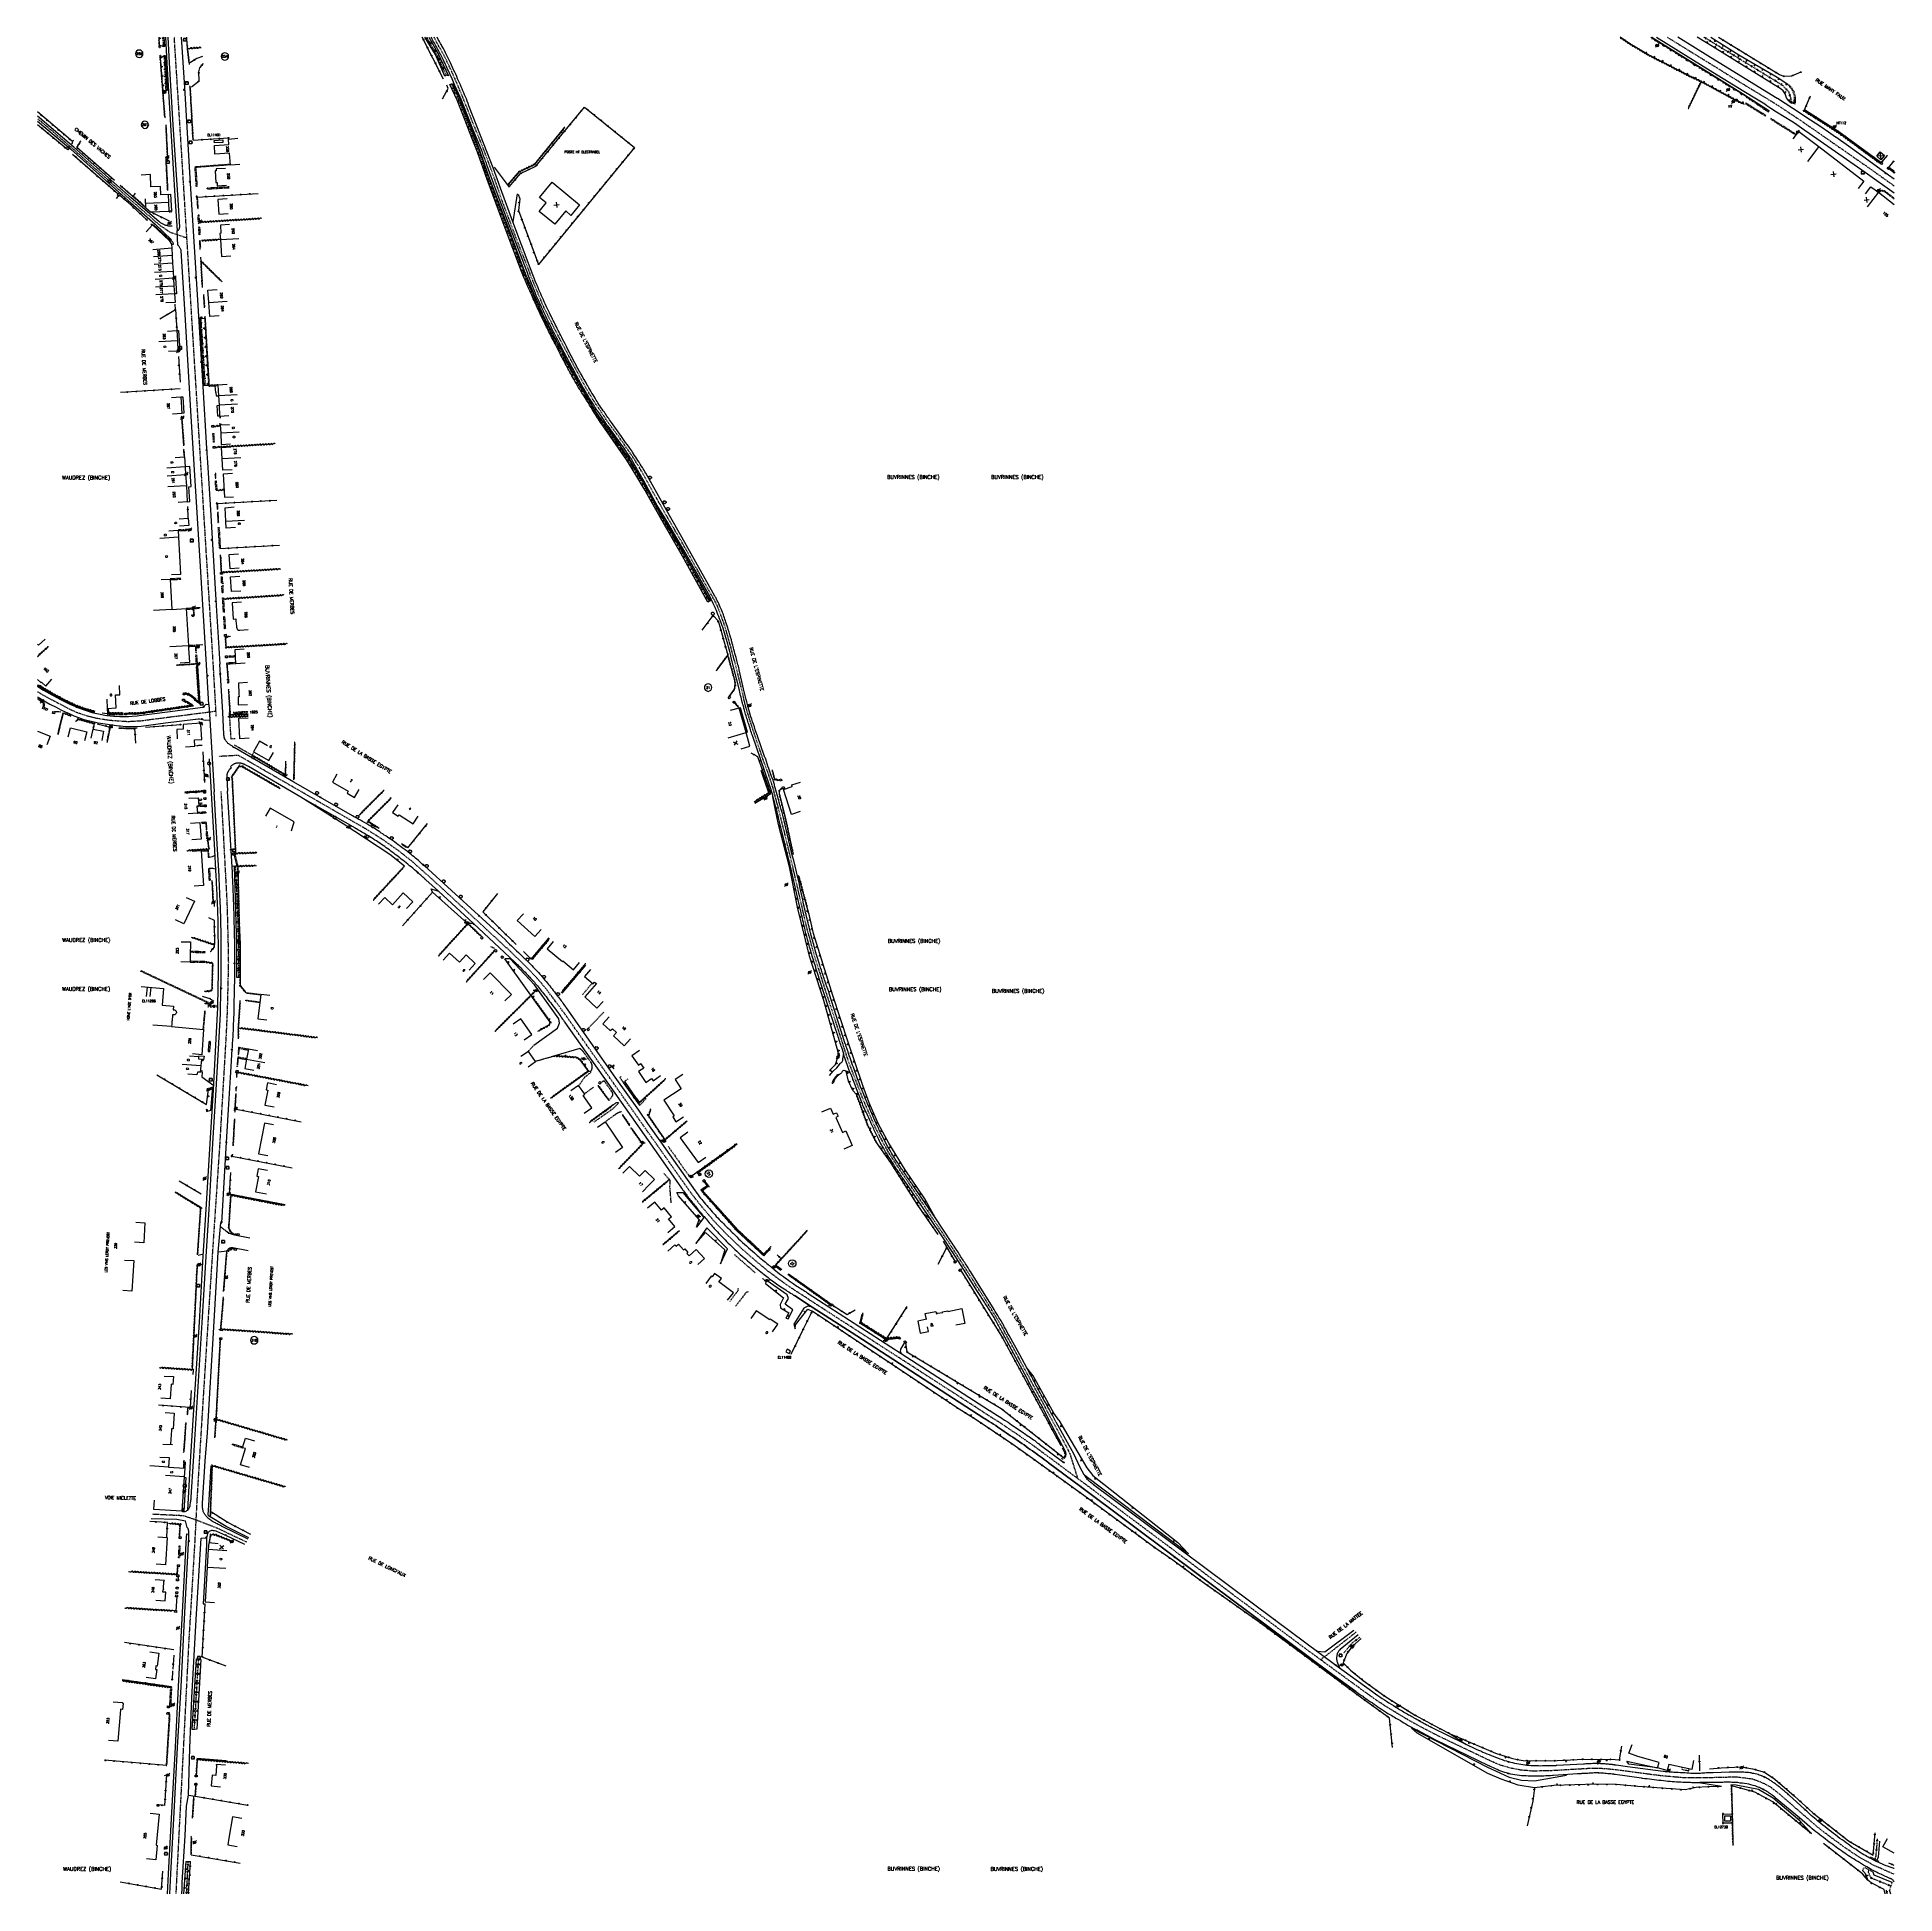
# Model space of a CAD drawing. Header units: millimetres. Extents: x 136000 to 137000, y 120000 to 121000.
import ezdxf
from ezdxf.enums import TextEntityAlignment as Align

# ---------------------------------------------------------------- set-up
doc = ezdxf.new("R2010")
doc.units = ezdxf.units.MM
doc.linetypes.add('DASHED', pattern=[0.75, 0.5, -0.25])
doc.layers.get('0').update_dxf_attribs({"linetype": 'CONTINUOUS'})
for name, color, linetype in [('W0001', 6, 'DASHED'), ('W0008', 7, 'CONTINUOUS'), ('W0100', 7, 'CONTINUOUS'), ('W0112', 1, 'DASHED'), ('W0211', 2, 'CONTINUOUS'), ('W0220', 5, 'DASHED'), ('W0300', 7, 'CONTINUOUS'), ('W0310', 3, 'CONTINUOUS'), ('W0322', 7, 'CONTINUOUS'), ('W0330', 7, 'CONTINUOUS'), ('W0400', 7, 'CONTINUOUS'), ('W0420', 7, 'CONTINUOUS'), ('W0471', 7, 'CONTINUOUS'), ('W0980', 7, 'CONTINUOUS'), ('W0984', 7, 'CONTINUOUS'), ('W0989', 7, 'CONTINUOUS'), ('W0991', 7, 'CONTINUOUS'), ('W1102', 7, 'CONTINUOUS'), ('W1471', 7, 'CONTINUOUS')]:
    doc.layers.add(name, color=color, linetype=linetype)
doc.styles.get("Standard").update_dxf_attribs({"font": 'romans.shx', "width": 0.85})

# ---------------------------------------------------------------- blocks, each defined once
blk = doc.blocks.new('t310o')
at = {"color": 0, "linetype": 'Continuous'}
for centre, start, end in [((-0.5, 0.4), 216.8699, 323.1304), ((0.5, -0.4), 36.8699, 143.1303)]:
    blk.add_arc(centre, 0.625, start, end, dxfattribs=at)
blk = doc.blocks.new('t322o')
at = {"color": 0, "linetype": 'Continuous'}
for radius in [0.25, 0.15]:
    blk.add_circle((0, 0), radius, dxfattribs=at)
blk = doc.blocks.new('t112o')
at = {"color": 0, "linetype": 'Continuous'}
for p, q in [((-0.5, 0.5), (0.5, 0.5)), ((-0.5, -0.5), (-0.5, 0.5)), ((0.5, 0.5), (0.5, -0.5)), ((0.5, -0.5), (-0.5, -0.5))]:
    blk.add_line(p, q, dxfattribs=at)
blk = doc.blocks.new('T471')
for p, q in [((-0.333334, 0.333334), (-0.333334, -0.333334)), ((-0.333334, 0.333334), (0.333334, 0.333334)), ((-0.333334, 0), (0, 0)), ((0.500001, 0.500001), (1.000002, 1.000002)), ((-0.500001, -0.500001), (-1.000002, -1.000002)), ((-0.333334, -0.333334), (0.333334, -0.333334))]:
    blk.add_line(p, q)
blk.add_ellipse((0, 0), major_axis=(0.471405, 0.471405), ratio=1, start_param=5.4977871438, end_param=11.780972451)
blk = doc.blocks.new('T420')
for p, q in [((0.7, 0.7), (-0.8, 0.7)), ((-0.8, 0.7), (-0.8, -0.8)), ((0.7, 0.7), (0.7, -0.8)), ((0.7, -0.8), (-0.8, -0.8))]:
    blk.add_line(p, q)
blk.add_ellipse((0, 0), major_axis=(-0.53, 0.53), ratio=1, start_param=3.926991, end_param=10.210176)
blk = doc.blocks.new('T400')
for p, q in [((-0.15, 0.3), (0.15, 0.3)), ((-0.15, -0.25), (-0.15, 0.3)), ((-0.15, 0.15), (0.15, 0.15)), ((-0.15, 0), (0.15, 0)), ((0.15, 0.3), (0.15, -0.25)), ((-0.15, -0.15), (0.15, -0.15)), ((-0.15, -0.25), (-0.15, -0.3)), ((-0.15, -0.3), (0.15, -0.3)), ((0.15, -0.3), (0.15, -0.25))]:
    blk.add_line(p, q)
blk = doc.blocks.new('t220o')
at = {"color": 0, "linetype": 'Continuous'}
for p, q in [((-0.25, 0.25), (0.25, 0.25)), ((-0.25, -0.25), (0.25, -0.25))]:
    blk.add_line(p, q, dxfattribs=at)
blk = doc.blocks.new('t211o')
at = {"color": 0, "linetype": 'Continuous'}
for p, q in [((-0.3, 0.5), (-0.3, 0)), ((0, 1), (0, 0)), ((0.3, 0.5), (0.3, 0))]:
    blk.add_line(p, q, dxfattribs=at)
blk = doc.blocks.new('t991o')
at = {"color": 0, "linetype": 'Continuous'}
for p, q in [((-1, 1), (1, -1)), ((-1, -1), (1, 1))]:
    blk.add_line(p, q, dxfattribs=at)
blk = doc.blocks.new('T300')
for p, q in [((-0.8, 0.5), (-0.9, 0.3)), ((-0.9, 0.3), (-0.9, 0.2)), ((-0.9, 0.2), (-0.7, 0.1)), ((-0.7, 0.6), (-0.8, 0.5)), ((-0.8, -0.1), (-0.7, 0.1)), ((-0.6, 0.7), (-0.7, 0.6)), ((-0.7, 0.1), (-0.7, 0.1)), ((-0.5, 0.7), (-0.6, 0.7)), ((-0.3, 0.6), (-0.5, 0.7)), ((-0.3, 0.6), (-0.2, 0.7)), ((-0.2, 0.6), (-0.3, 0.6)), ((-0.2, 0.7), (-0.1, 0.8)), ((-0.1, 0.8), (0.1, 0.8)), ((0.1, 0.8), (0.2, 0.7)), ((0.2, 0.7), (0.3, 0.6)), ((0.3, 0.6), (0.4, 0.5)), ((0.5, 0.5), (0.3, 0.5)), ((0.4, 0.5), (0.4, 0.5)), ((0.6, 0.4), (0.5, 0.5)), ((0.6, 0.4), (0.7, 0.3)), ((0.7, 0.3), (0.7, 0.2)), ((0.7, 0.2), (0.7, 0.1)), ((0.7, 0.1), (0.7, -0.2)), ((-0.8, -0.2), (-0.8, -0.1)), ((-0.7, -0.3), (-0.8, -0.2)), ((-0.8, -0.2), (-0.8, -0.2)), ((-0.7, -0.4), (-0.7, -0.3)), ((-0.5, -0.5), (-0.7, -0.4)), ((-0.4, -0.5), (-0.5, -0.5)), ((-0.4, -0.5), (-0.3, -0.5)), ((-0.3, -0.5), (-0.3, -0.4)), ((-0.3, -0.6), (-0.3, -0.5)), ((-0.3, -0.5), (-0.3, -0.5)), ((-0.2, -0.7), (-0.3, -0.6)), ((-0.1, -0.8), (-0.2, -0.7)), ((0.1, -0.8), (-0.1, -0.8)), ((0.2, -0.7), (0.1, -0.8)), ((0.3, -0.5), (0.2, -0.5)), ((0.3, -0.6), (0.2, -0.7)), ((0.2, -0.7), (0.2, -0.7)), ((0.5, -0.4), (0.3, -0.5)), ((0.3, -0.5), (0.3, -0.6)), ((0.3, -0.5), (0.3, -0.5)), ((0.6, -0.3), (0.5, -0.4)), ((0.7, -0.2), (0.6, -0.3)), ((0.6, -0.3), (0.6, -0.3))]:
    blk.add_line(p, q)
blk = doc.blocks.new('t330o')
at = {"color": 0, "linetype": 'Continuous'}
for p, q in [((0.25, -0.25), (-0.25, 0.25)), ((-0.25, -0.25), (0.25, 0.25)), ((-0.25, 0.25), (-0.25, -0.25)), ((0.25, 0.25), (-0.25, 0.25)), ((0.25, -0.25), (0.25, 0.25)), ((-0.25, -0.25), (0.25, -0.25)), ((-0.25, -0.25), (-0.25, -0.25))]:
    blk.add_line(p, q, dxfattribs=at)
blk = doc.blocks.new('T1471')
at = {"color": 0, "linetype": 'Continuous', "flags": 128}
blk.add_lwpolyline([(-0.75, -0.5), (-0.75, 0.5), (0.75, 0.5), (0.75, -0.5), (-0.75, -0.5)], dxfattribs=at)

msp = doc.modelspace()

# ---------------------------------------------------------------- linework, layer by layer
at = {"layer": 'W0001', "flags": 128}
for points in [[(136094.7, 120662.2), (136090.5, 120729.6), (136081.5, 120875.5), (136076.8, 120951.6), (136073.7, 121000)], [(136547.2, 120253.7), (136542.3, 120262.9), (136534.6, 120277.1), (136527.4, 120290.7), (136521.8, 120300.9), (136519.1, 120305.9), (136514.7, 120313.3), (136509.8, 120321.1), (136499.1, 120338), (136489.8, 120352.4), (136474.8, 120374.7), (136470.5, 120381), (136462.7, 120392.6), (136459, 120398.3), (136456, 120403.6), (136453.3, 120408.7), (136450.8, 120413.8), (136448.4, 120419.3), (136445.5, 120425.9), (136443.1, 120431.8), (136440, 120439.9), (136436.9, 120448), (136429.1, 120472.3), (136426.6, 120480), (136423.7, 120488.7), (136421.4, 120496.1), (136419.3, 120502.5), (136418.1, 120506.6), (136416.1, 120514), (136414.3, 120520.5), (136410.6, 120536.6), (136407.4, 120550.6), (136404.2, 120563.9), (136402.2, 120572.3), (136400.5, 120578.8), (136399.3, 120583.7), (136397.8, 120589.4), (136396.7, 120593.6), (136395.5, 120597.8), (136393.8, 120602.8), (136391.4, 120609.3), (136389.2, 120615.6), (136387.3, 120621.3), (136385.3, 120627.2), (136383.1, 120633.9), (136381.5, 120639.2), (136378.9, 120650), (136377, 120658), (136375.5, 120663.7), (136373.4, 120671.6), (136371, 120680.1), (136370.3, 120682.5), (136369, 120686.3), (136367.5, 120690.2), (136366, 120694), (136364.6, 120696.8), (136360.3, 120704.3), (136349.5, 120723.7), (136345.8, 120730.2), (136338.2, 120743.3), (136330.4, 120757), (136327.1, 120763.1), (136324.1, 120768.4), (136321.4, 120772.8), (136318.2, 120777.5), (136312.5, 120785.6), (136307.7, 120792), (136303.6, 120798.1), (136299.2, 120804.8), (136295.7, 120810.6), (136292, 120817.4), (136287.5, 120825.8), (136281.6, 120837), (136277.9, 120844.2), (136274.8, 120850.4), (136272.4, 120855.3), (136269.4, 120862.5), (136266.6, 120869.2), (136262.3, 120880.4), (136257.7, 120892.2), (136253.7, 120902.8), (136250.7, 120910.7), (136247, 120921.4), (136244.2, 120929.2), (136241.8, 120935.6), (136238.8, 120943.4), (136235.1, 120952.4), (136231.8, 120960.8), (136229.6, 120966.3), (136227, 120972.6), (136224.6, 120978.2), (136222.6, 120982.6), (136220.6, 120987), (136218.3, 120991.5), (136215.4, 120996.5), (136213.6, 121000)], [(136877.8, 121000), (136903.9, 120983.9), (136914.8, 120977.1), (136936.8, 120963.7), (136949.4, 120955.3), (136954.5, 120951.8), (136986, 120929.9), (137000, 120919.9)], [(136049.7, 120912.8), (136041.1, 120920.4), (136034.3, 120926.4), (136024.7, 120934.9), (136017.5, 120941.3), (136011.4, 120946.5), (136007.6, 120949.8), (136002.6, 120954), (136000, 120956.2)], [(136049.7, 120912.8), (136065.7, 120898.9), (136071.5, 120895), (136080.5, 120892)], [(136096.3, 120634.4), (136094.7, 120662.2)], [(136098.8, 120593.7), (136102, 120534.7), (136102.2, 120528.6), (136102.6, 120512.7), (136102.8, 120501.6), (136102.5, 120489.3), (136102.2, 120476.6), (136101.6, 120463.1), (136100.2, 120439.2), (136097.9, 120400.3), (136095.2, 120360.3), (136092.2, 120314.5), (136088.6, 120257.4), (136085.9, 120213), (136084.7, 120189.9), (136081.4, 120135), (136078.9, 120085.7), (136076.4, 120037.1), (136074.5, 120000)], [(136061.9, 120204.6), (136078.5, 120203.8), (136085.3, 120201.5), (136096.9, 120197), (136112.5, 120189.6)], [(136710.1, 120140.9), (136691.1, 120126.1)]]:
    msp.add_lwpolyline(points, dxfattribs=at)
at = {"layer": 'W0001'}
for points in [[(136000, 120647.5), (136000.2, 120647.4), (136004.7, 120644.8), (136017, 120638.3), (136021.2, 120636.4), (136026.2, 120634.7), (136032.4, 120633.2), (136038.8, 120632.2), (136042.8, 120631.9), (136048.8, 120631.5), (136055.7, 120631.9), (136096.1, 120637.1)], [(137000, 120010.6), (136999.2, 120010.8), (136992.5, 120013.8), (136988.6, 120015.5), (136985, 120017.6), (136981.5, 120019.5), (136980, 120020.5), (136977.2, 120022.3), (136972.9, 120025.3), (136967.8, 120029), (136962.4, 120033), (136958.3, 120036.3), (136953.4, 120040.5), (136950.4, 120043.1), (136941.8, 120050.6), (136939.8, 120052.3), (136936.8, 120054.9), (136933.1, 120057.6), (136930.2, 120059.2), (136927, 120060.6), (136923.8, 120061.7), (136919.8, 120062.3), (136915.2, 120062.8), (136912, 120062.8), (136899.6, 120062.5), (136893, 120062.4), (136886.6, 120062.5), (136874.1, 120063.6), (136854.3, 120066.2), (136850.7, 120066.7), (136844.9, 120067.3), (136840, 120067.6), (136836, 120067.5), (136815.1, 120066.3), (136810.5, 120066.2), (136805.1, 120066.1), (136801.9, 120066.4), (136799, 120066.6), (136794.1, 120067.6), (136789.7, 120068.7), (136785.6, 120070.2), (136781.9, 120071.9), (136754.7, 120084.9), (136751.5, 120086.5), (136746, 120089.4), (136741.7, 120091.7), (136736.8, 120094.5), (136731.5, 120097.7), (136726.3, 120100.9), (136722.6, 120103.3), (136717, 120107.2), (136684.9, 120130.6), (136646.1, 120159.5), (136610.3, 120186.3), (136567.1, 120218.6), (136551.2, 120230.4), (136536.9, 120241), (136534.1, 120243), (136531.8, 120244.6), (136530.2, 120245.7), (136527.8, 120247.4), (136525, 120249.3), (136522, 120251.3), (136519.2, 120253.2), (136517.5, 120254.3), (136514.7, 120256), (136500.9, 120265), (136422.9, 120315.3), (136413.4, 120321.5), (136406.9, 120325.7), (136400.7, 120330), (136393.6, 120335.3), (136386.7, 120341), (136379.2, 120347.6), (136371.1, 120355.3), (136363.9, 120362.9), (136357.3, 120370.7), (136352.1, 120377.3), (136346, 120385.9), (136306.4, 120442.1), (136290, 120465.4), (136283.6, 120474.5), (136279, 120480.7), (136273.8, 120487.6), (136268.4, 120494), (136263.2, 120499.4), (136254.7, 120507.6), (136221.6, 120538.2), (136211.1, 120547.8), (136202.7, 120555.3), (136194.4, 120561.9), (136186.5, 120567.5), (136177, 120573.5), (136165.4, 120580.2), (136132.6, 120599.1), (136108.2, 120613.2), (136097.6, 120612.6)], [(136547.2, 120253.7), (136552.6, 120243.8), (136555.9, 120237.3), (136560.2, 120223.7)]]:
    msp.add_lwpolyline(points, dxfattribs=at)
at = {"layer": 'W0008', "flags": 128}
for points in [[(136068.9, 121000), (136069.7, 120986.1), (136071.7, 120952.7), (136074.2, 120911.8), (136075.2, 120895.7)], [(136077.4, 121000), (136079.1, 120973), (136082.1, 120924.2), (136085.5, 120870), (136089, 120811.9), (136091, 120778.5), (136091.5, 120771), (136093.1, 120745.5), (136094.2, 120726.9), (136096.3, 120694), (136098.3, 120662.4)], [(136872, 121000), (136902.3, 120981.3), (136918.9, 120971), (136925.7, 120966.8), (136930.2, 120964.1), (136931.4, 120963.3), (136933.5, 120961.8), (136936.6, 120959.9), (136944.8, 120954.8), (136946.2, 120953.9), (136950.1, 120951.2), (136984.3, 120927.4), (137000, 120916.2)], [(137000, 120923.6), (136996.9, 120925.8), (136986.2, 120933.4), (136975.3, 120941.3), (136968.5, 120946.2), (136968.4, 120946.2), (136964.5, 120948.9), (136960.4, 120951.8), (136951.8, 120957.4), (136947.3, 120960.4), (136945.3, 120961.7), (136937, 120967), (136936.9, 120967), (136901, 120989.2), (136883.5, 121000)], [(136019.6, 120940.8), (136000, 120957.5)], [(136000, 120954.9), (136018, 120939.7)], [(136048.8, 120912.1), (136017.9, 120939.7)], [(136050.5, 120913.5), (136019.6, 120940.8)], [(136246, 120930.1), (136254, 120919.2)], [(136070.5, 120915.4), (136071.7, 120915.5), (136072.1, 120906.4)], [(136258.4, 120915.6), (136256, 120900.6)], [(136048.8, 120912.1), (136063.4, 120899.4), (136072.1, 120890.9)], [(136073.3, 120870.2), (136074.4, 120870.2), (136074.8, 120861.8), (136073.8, 120861.9)], [(136075.1, 120842), (136075.9, 120842.1), (136076.6, 120831.2), (136075.6, 120831)], [(136077.2, 120806.4), (136078.2, 120806.4), (136078.8, 120797.5), (136077.8, 120797.3)], [(136095.6, 120812.3), (136095.8, 120808.7), (136096.1, 120808.7), (136096.2, 120806.8), (136097.5, 120806.9)], [(136098.1, 120795.9), (136097.2, 120795.9), (136096.8, 120801.7), (136097.8, 120801.8)], [(136080.7, 120749.7), (136082.1, 120749.9), (136081.5, 120757.9), (136082.7, 120758), (136082, 120768.9), (136079.5, 120768.7)], [(136087.7, 120692.7), (136087.1, 120692.7)], [(136089, 120672.7), (136085.4, 120672.5)], [(136099.8, 120636.3), (136098.3, 120662.4)], [(136008.4, 120636.5), (136009.4, 120636.8), (136010.4, 120636.9), (136011.5, 120636.9), (136012.6, 120636.7)], [(136092.3, 120640.7), (136092.8, 120632.6)], [(136381.6, 120625.5), (136382.4, 120625.7), (136378.7, 120638.9), (136377.9, 120638.7)], [(136032.7, 120630.7), (136043.8, 120629.2), (136044.8, 120629.1), (136047.4, 120628.8), (136049.8, 120628.7), (136051.7, 120628.7), (136053.7, 120628.8), (136055.9, 120629), (136069, 120630.8), (136085.1, 120632.8), (136085.3, 120632.8), (136086.6, 120632.9), (136087.2, 120632.9), (136088.1, 120632.8), (136090.3, 120632.1), (136092.8, 120632.3)], [(136092.4, 120558.4), (136094.3, 120558.7), (136095.7, 120559.4)], [(136104.4, 120560.7), (136105.7, 120560.5)], [(136092.6, 120552.4), (136094.5, 120552.5), (136096.3, 120551.9)], [(136106, 120553.6), (136104.8, 120553.3)], [(136095.4, 120523.5), (136095.4, 120524.3), (136092.3, 120525.7)], [(136086.8, 120451.4), (136089.7, 120451.2), (136089.5, 120449.4), (136089.4, 120449.3)], [(136088.7, 120442.6), (136088.6, 120440.1), (136094.9, 120435.4)], [(136089.4, 120344.5), (136086.6, 120343.8)], [(136086.6, 120339.7), (136089, 120338.8)], [(136113.9, 120191.8), (136101.7, 120197.9), (136092.1, 120203.7), (136091.9, 120204.3), (136092.2, 120209.1), (136093.5, 120230.6)], [(136079, 120224.4), (136079.9, 120224.3), (136078.8, 120205.9)], [(136077.9, 120207.7), (136078.5, 120207.7), (136078.4, 120206.3), (136077.8, 120206.3)], [(136061.2, 120202.1), (136075, 120201.8), (136079.8, 120201)], [(136070.1, 120000), (136070.6, 120010.8), (136072.6, 120047.3), (136074.3, 120079), (136076, 120111.6), (136078.1, 120151.6), (136080.1, 120188.9), (136080.3, 120192), (136080.4, 120193.9), (136081.6, 120193.8)], [(136075.8, 120171.1), (136075.7, 120169.3)], [(136075.1, 120160.3), (136074.6, 120152.3)], [(136085.9, 120073.1), (136101.7, 120071.8)], [(136081.3, 120053.2), (136085, 120052.6)]]:
    msp.add_lwpolyline(points, dxfattribs=at)
for points in [[(136091.1, 120662), (136088, 120712.1), (136082.6, 120798.8), (136079.5, 120850.7), (136077.3, 120885, 0.057403), (136077.3, 120885.3, 0.021687), (136077, 120886, 0.02464), (136076.9, 120886.2, 0.007767), (136076.5, 120887, 0.055453), (136076.2, 120887.5, 0.035778), (136075.6, 120888.1), (136075.2, 120895.7), (136075.6, 120896, 0.028185), (136075.9, 120896.2, 0.014042), (136076.3, 120896.7, 0.048773), (136076.4, 120896.8, 0.090377), (136076.5, 120897.2, 0.059388), (136076.6, 120897.8), (136075.7, 120912.5), (136073.1, 120952.8), (136071.1, 120986.2), (136070.3, 121000)], [(136546, 120252.9), (136541.1, 120262.5, -0.001395), (136540.2, 120264.2, -0.000683), (136538.3, 120267.6, -0.001519), (136536.5, 120270.9, -0.003264), (136535.6, 120272.5), (136531.7, 120279.9), (136519.8, 120302.1, 0.005118), (136516.9, 120307.4, 0.008697), (136515.2, 120310.4, 0.003316), (136513.3, 120313.5, 0.001925), (136510, 120318.7), (136506.3, 120324.5), (136498.7, 120336.4), (136493, 120345.4), (136487.1, 120354.4), (136480.8, 120363.7), (136466, 120385.5, -0.004789), (136462.7, 120390.4, -0.003278), (136458, 120397.7, -0.009967), (136454.8, 120403.1, -0.017117), (136453.1, 120406.3, -0.00453), (136451.7, 120409.1, -0.00222), (136449, 120415, -0.001364), (136448.6, 120416, -0.000177), (136444.9, 120424, -0.01275), (136443.6, 120427.2, 0.00934), (136440.7, 120434.6, 0.004491), (136440, 120436.6, 0.004491), (136439.2, 120438.6, 0.003955), (136438.5, 120440.4, 0.003955), (136437.8, 120442.1), (136437.6, 120442), (136434.1, 120452.3), (136434.2, 120452.4), (136433.1, 120455.9, -0.001781), (136432.6, 120457.3, -0.000212), (136430.5, 120464.1, 0.002042), (136430.2, 120464.8), (136419.7, 120497, -0.00624), (136419.1, 120499.2, -0.001696), (136416.7, 120507, -0.003078), (136414.5, 120515, -0.008327), (136413.7, 120518, -0.002058), (136412.7, 120522.2, -0.001046), (136410.8, 120530.5), (136405.9, 120551.9), (136399.1, 120579.6, 0.004597), (136398.1, 120583.8, 0.008433), (136397.5, 120586.1, 0.000186), (136396, 120591.3, 0.003087), (136396, 120591.7, 0.003229), (136394.6, 120596.3, 0.00767), (136393.9, 120598.2), (136385, 120624, -0.004427), (136384.5, 120625.4, -0.001792), (136383.5, 120628.7, -0.002328), (136382.6, 120631.5, -0.00211), (136381.6, 120634.6, -0.00252), (136380.8, 120637.6, -0.003681), (136380.2, 120639.7, -0.002056), (136379.9, 120640.7, -0.001911), (136379.6, 120641.9, -0.007679), (136378.7, 120645.5, 0.007493), (136377.9, 120649.1), (136373.5, 120666.4, 0.001099), (136372.8, 120669.1, 0.000576), (136371.4, 120674.4, 0.008777), (136370.8, 120676.7, 0.004111), (136369.2, 120681.8, 0.013777), (136368.6, 120683.5, 0.002605), (136365.2, 120692.4, 0.018797), (136364.5, 120693.9, 0.009187), (136362.2, 120698.6), (136349.3, 120721.6), (136338.8, 120739.7), (136333.8, 120747.8), (136328.2, 120758.1, 0.005936), (136328, 120758.5, 0.000357), (136324.1, 120765.4, 0.00134), (136320.5, 120771.7, 0.004601), (136319.4, 120773.5, 0.015572), (136318, 120775.6, 0.005412), (136313.8, 120781.6), (136307.3, 120790.5, -0.006924), (136305, 120793.9, -0.0036), (136300.6, 120800.4, -0.008223), (136296.5, 120806.8, -0.01123), (136293.7, 120811.6, -0.002959), (136290.8, 120816.9, -0.002215), (136287, 120824, -0.000732), (136283.2, 120831.2, -0.0011), (136280.7, 120836, -0.003721), (136277.9, 120841.4, -0.002483), (136273.9, 120849.5, -0.006518), (136270.1, 120857.7, -0.012423), (136268.2, 120862, -0.001446), (136266.1, 120867.4, -0.001064), (136263.3, 120874.6), (136253.6, 120899.9), (136247, 120917.5), (136242.2, 120930.8, -0.000658), (136241.6, 120932.6, 0.000442), (136240.6, 120935.3, 0.003838), (136239.6, 120938.2, 0.009452), (136239.1, 120939.3), (136234.4, 120950.6), (136228, 120967, 0.009078), (136227.3, 120968.6, 0.002165), (136224.5, 120974.9, 0.000859), (136222.9, 120978.6, 0.001903), (136222.1, 120980.3, 0.003415), (136221.3, 120982, 0.001778), (136219.7, 120985.4, 0.003857), (136218.1, 120988.8, 0.004504), (136216.6, 120991.7, 0.005705), (136216, 120992.8, -0.001224), (136213, 120998.1, -0.005071), (136212.1, 121000)], [(136548.5, 120254.3), (136546.6, 120257.9, -0.001112), (136544.2, 120262.2, -0.000984), (136541.5, 120267, -0.001987), (136539.5, 120270.7, -0.001103), (136536, 120277.4, -0.002832), (136533.8, 120281.5, 0.006182), (136532.8, 120283.3), (136529, 120290.3), (136523.3, 120300.7, 0.001908), (136520.7, 120305.5, 0.003542), (136519.3, 120308, 0.006377), (136517.8, 120310.5, 0.00364), (136515.2, 120314.8), (136503, 120334.3, 0.001752), (136500.6, 120338.1, 0.0013), (136497.3, 120343.2, 0.001468), (136494.2, 120348, 0.002167), (136492.1, 120351.2), (136483.4, 120364.3), (136471.1, 120382.2, -0.000411), (136469.9, 120383.9, -0.00013), (136466.2, 120389.3, -0.003951), (136464.6, 120391.7, -0.002395), (136462, 120395.7, -0.011584), (136460, 120398.9, -0.008142), (136457.3, 120403.6, -0.008361), (136454.8, 120408.6, -0.007378), (136452, 120414.2, -0.00376), (136451.5, 120415.3, -0.000413), (136447.1, 120425.4, -0.007734), (136445.8, 120428.5, -0.0133), (136439.4, 120445.3, -0.00238), (136437.9, 120449.7, -0.004376), (136437, 120452, -0.000068), (136435.1, 120457.8, -0.004452), (136435, 120457.9), (136426.6, 120484.4, 0.006954), (136425.3, 120488.2, -0.004125), (136423.1, 120494.7, -0.003306), (136421.3, 120500.2, -0.00401), (136419.9, 120504.7, -0.005667), (136418.6, 120509.4, -0.003423), (136416.5, 120517.1, -0.002185), (136416.4, 120517.5, -0.000079), (136414.2, 120526.3, -0.00835), (136412.1, 120535.4, 0.01487), (136406.5, 120559.5), (136402.1, 120578, 0.005841), (136401.8, 120579.4, 0.0013), (136400.2, 120585.5, 0.000774), (136399.5, 120587.8, 0.000431), (136398.4, 120592, 0.003579), (136397, 120596.9, 0.00792), (136396.4, 120599.1, 0.012667), (136395.4, 120601.9, -0.00824), (136393.8, 120606.2, -0.001749), (136392.2, 120611.1, 0.00388), (136391.4, 120613.2), (136387.8, 120623.6, -0.003029), (136387.6, 120624.1, -0.000259), (136385.6, 120630, -0.001195), (136383.8, 120635.3, -0.007693), (136383.6, 120636.1, -0.006963), (136383.4, 120636.7, -0.00109), (136382.4, 120640.6, -0.000757), (136380.9, 120646.1, -0.007424), (136380.8, 120646.7), (136377.9, 120659.3, 0.007686), (136377.9, 120659.6, 0.000346), (136376.2, 120666, 0.000282), (136375.1, 120670.2, 0.000382), (136374.2, 120673.4, 0.005301), (136373.7, 120675.4, 0.001968), (136372, 120681, 0.006334), (136370.8, 120684.9, 0.007332), (136369.7, 120688.2, 0.012093), (136368.7, 120690.8, 0.009665), (136367.3, 120693.9, 0.006907), (136365.7, 120697.4, 0.015337), (136364.8, 120699), (136362.1, 120703.8), (136347.1, 120730.8), (136340.4, 120742.5), (136327.6, 120765.2, 0.00791), (136325.8, 120768.3, 0.006471), (136323.4, 120772, 0.005153), (136321, 120775.7, 0.006219), (136319, 120778.7, 0.000067), (136316, 120782.8, 0.00013), (136314.5, 120784.9), (136309.1, 120792.6, -0.001802), (136305.3, 120798, -0.002773), (136302.8, 120801.5, -0.013752), (136300.9, 120804.6, -0.005605), (136296.4, 120812.2, -0.002198), (136292.5, 120819, -0.004732), (136290.7, 120822.2, -0.002351), (136288.1, 120827.2, -0.002418), (136285.5, 120832.2, -0.001526), (136282.8, 120837.4, -0.001065), (136279, 120845, -0.002414), (136275.8, 120851.5, -0.003506), (136273.6, 120856, -0.00713), (136273.4, 120856.4, -0.000345), (136269.6, 120865.1, -0.008301), (136268.3, 120868.3, -0.007905), (136265.4, 120875.9), (136256, 120900.6), (136249.3, 120918.7), (136245.5, 120929.6), (136240.6, 120942), (136232.4, 120963.1, 0.005726), (136230.5, 120968, 0.003224), (136226.8, 120976.5, 0.004408), (136224.7, 120981.3, 0.004284), (136222.4, 120986.2, 0.006438), (136220.3, 120990.6, 0.006271), (136218, 120995, 0.00611), (136217.7, 120995.5, 0.000222), (136215.2, 121000)], [(136072.5, 120898.2, -0.027582), (136071.2, 120898.2, -0.046449), (136070.5, 120898.3, -0.016795), (136068.7, 120898.8, -0.045014), (136068, 120899.1, -0.026432), (136066.6, 120899.9, -0.030496), (136065.4, 120900.8), (136050.5, 120913.5)], [(136062.2, 120898.8), (136062.4, 120899), (136071.2, 120890.9, -0.070214), (136071.9, 120890.7, -0.100255), (136072.2, 120890.4, -0.038486), (136072.6, 120890, -0.034929), (136072.9, 120889.5, -0.069175), (136073, 120889, -0.05282), (136073.1, 120888.4), (136072.2, 120888.3)], [(136080.9, 120206.7), (136082.5, 120232.8), (136087.2, 120307.9), (136089.3, 120343.4), (136090.9, 120368.7), (136093, 120404.2), (136094.8, 120433.1), (136097, 120474.1, 0.000493), (136097.2, 120482.2, 0.000797), (136097.3, 120487.3, 0.00001), (136097.5, 120495.4, 0.000258), (136097.5, 120495.7, 0.004779), (136097.5, 120503.2, 0.003052), (136097.4, 120515, 0.003399), (136097.2, 120527.4, 0.004315), (136096.8, 120537.1, 0.000598), (136096.4, 120545.3, 0.00179), (136096.3, 120548.1), (136095.3, 120565.4), (136094.4, 120580.7), (136092.6, 120611.4)], [(136077.8, 120206.1, 0.043358), (136078.4, 120205.9, 0.057434), (136078.8, 120205.9, 0.079671), (136080.1, 120206.2, 0.104476), (136080.9, 120206.7, 0.072449), (136081.7, 120207.8, 0.072863), (136082.2, 120209, 0.005935), (136082.4, 120210.4, 0.013647), (136082.5, 120211, 0.003227), (136082.8, 120213.2, 0.014409), (136082.8, 120213.7), (136084, 120233), (136084, 120233), (136088.7, 120307.8), (136090.8, 120343.3), (136092.4, 120368.7), (136094.5, 120404.1), (136096.3, 120433), (136098.5, 120474, 0.000494), (136098.7, 120482.2, 0.000797), (136098.8, 120487.3, 0.00001), (136099, 120495.3, 0.000258), (136099, 120495.7, 0.004779), (136099, 120503.2, 0.003052), (136098.9, 120515, 0.003399), (136098.7, 120527.4, 0.004315), (136098.3, 120537.1, 0.000598), (136097.9, 120545.4, 0.00179), (136097.8, 120548.2), (136096.8, 120565.5), (136095.9, 120580.8), (136095.2, 120593.5)], [(136113.5, 120191.1), (136099.4, 120197.9, -0.005143), (136099.1, 120198.1, -0.000642), (136096.7, 120199.3, -0.003368), (136095.8, 120199.8, -0.002035), (136094.2, 120200.6, -0.027726), (136093.3, 120201.2, -0.022691), (136092.2, 120202, -0.038847), (136091.5, 120202.7, -0.02203), (136090.4, 120204.1, -0.024921), (136089.6, 120205.3, -0.044423), (136089.3, 120206, -0.0409), (136089.1, 120206.8, -0.026961), (136088.9, 120208, -0.020738), (136088.8, 120209.8, -0.053765), (136088.9, 120210.5), (136090.4, 120233.1), (136091.5, 120248.3), (136092.9, 120269.7), (136094.7, 120299.1), (136097.4, 120345.7), (136098.8, 120361.5), (136099.3, 120361.5), (136101.7, 120401.8), (136102.9, 120422.4), (136104.1, 120442.5), (136104.9, 120455, -0.00352), (136105.2, 120459.4, 0.003954), (136105.4, 120463.3, 0.001895), (136105.5, 120464.6, 0.000841), (136105.6, 120467.5, 0.002166), (136105.6, 120467.7, 0.000053), (136106, 120476.8, 0.004376), (136106, 120480, -0.002126), (136106.1, 120487, 0.001003), (136106.2, 120489.4, 0.000013), (136106.3, 120500.2, 0.000332), (136106.3, 120500.6, 0.001952), (136106.3, 120507.2, 0.002985), (136106.3, 120511.5, 0.00318), (136106.2, 120515.2, 0.001534), (136106, 120522.7, 0.000838), (136105.8, 120530.8, 0.001252), (136105.6, 120536.2, 0.001531), (136105.2, 120545.2, 0.002832), (136105, 120550.1), (136104.3, 120562), (136102.4, 120594)], [(136094.4, 120480.5, 0.066946), (136094.1, 120481.3, 0.119204), (136093.7, 120481.6, 0.016236), (136093.1, 120482, 0.02986), (136092.7, 120482.2, 0.005162), (136091.8, 120482.5, 0.026437), (136091.7, 120482.5), (136088.8, 120483.3)], [(136437.3, 120442.4, 0.020625), (136436.4, 120442.8, 0.021986), (136435.6, 120443.1, 0.014508), (136434.5, 120443.4, 0.056103), (136434.2, 120443.5, 0.310307), (136433.4, 120443, -0.147381), (136432.3, 120441.6, -0.019365), (136431.9, 120441.4, -0.017319), (136431.5, 120441.2)], [(136098.7, 120359.4, 0.013321), (136099.8, 120358.4, 0.024744), (136100.4, 120357.9, 0.00652), (136102.2, 120356.6, 0.017515), (136102.9, 120356.2, 0.031836), (136104.8, 120355.3, 0.051036), (136106.1, 120354.9), (136114.4, 120353.3)], [(136113.4, 120346.4), (136105.2, 120348, 0.070693), (136104.6, 120348, 0.047972), (136103.7, 120347.8, 0.079216), (136103.2, 120347.6, 0.052549), (136102.6, 120347.1, 0.090821), (136102.3, 120346.7), (136102.2, 120346.1), (136097.4, 120345.7)], [(136071.3, 120000), (136071.9, 120010.7), (136073.8, 120047.3), (136075.5, 120078.9), (136077.3, 120111.5), (136079.3, 120151.5), (136081.3, 120188.9), (136081.5, 120191.8), (136081.6, 120193, 0.019887), (136081.6, 120193.7, 0.011051), (136081.5, 120194.9, 0.030143), (136081.5, 120195.3, 0.011695), (136081.3, 120196.3, 0.067776), (136081.1, 120196.7, 0.038418), (136080.7, 120197.4), (136079.8, 120201)], [(136111.6, 120188.1), (136101.5, 120193), (136096.6, 120195.2, 0.041435), (136096, 120195.4, 0.017799), (136094.8, 120195.6, 0.0793), (136093.8, 120195.7, 0.08144), (136092.8, 120195.4, 0.100823), (136092.1, 120194.8, 0.094106), (136091.6, 120193.9, 0.028474), (136091.2, 120192.5, 0.045292), (136091.1, 120191.7), (136091, 120188.1), (136090.1, 120171.8), (136089.4, 120159.3), (136089.3, 120156.3), (136090.3, 120156.2)], [(136077.8, 120000, -0.000154), (136077.8, 120000.7, -0.005158), (136078, 120006.1), (136079.5, 120031.2), (136080.2, 120047.3), (136081.3, 120053.2), (136082, 120078.4), (136083.1, 120105.6), (136085.4, 120147.7), (136088.1, 120191.6), (136090.6, 120191.7)]]:
    msp.add_lwpolyline(points, format="xyb", dxfattribs=at)
at = {"layer": 'W0008'}
for points in [[(136000, 120650.5), (136001.9, 120649.2), (136003.3, 120648.4), (136007.8, 120645.9), (136008.4, 120645.5), (136012.1, 120643.5), (136015.6, 120641.7), (136017.4, 120640.8), (136020.4, 120639.5), (136021.1, 120639.2), (136026.8, 120637.2), (136029.3, 120636.4), (136033.8, 120635.5), (136033.8, 120635.4), (136036.2, 120634.9), (136037.4, 120634.7), (136040.9, 120634.4), (136041.6, 120634.4), (136044.4, 120634.2), (136046.6, 120634.2), (136049.1, 120634.2), (136051, 120634.3), (136053.7, 120634.6), (136056.1, 120634.9), (136070, 120636.7), (136089, 120639.2), (136089.3, 120639.4), (136090.9, 120640.8), (136092.3, 120640.7), (136091.1, 120662)], [(136000, 120644.7), (136000.4, 120644.5), (136003, 120642.9), (136004.5, 120642), (136006.7, 120640.8), (136010.1, 120639.1), (136012.6, 120637.8), (136015, 120636.6), (136017, 120635.7), (136019.6, 120634.5), (136022.1, 120633.6), (136024.4, 120632.8), (136025.1, 120632.6), (136029.7, 120631.4), (136030.6, 120631.2), (136032.7, 120630.7)], [(136208.4, 120553.7), (136208.3, 120553.7), (136208.3, 120553.8), (136208.3, 120553.8), (136208.2, 120553.8), (136208.2, 120553.9), (136208.1, 120553.9), (136208.1, 120554), (136208, 120554), (136208, 120554), (136207.9, 120554.1), (136207.2, 120554.7), (136206.5, 120555.4), (136205.8, 120556), (136205, 120556.7), (136204.3, 120557.3), (136203.5, 120557.9), (136202.8, 120558.5), (136202, 120559.1), (136201.3, 120559.8), (136200.5, 120560.4), (136199.5, 120561.2), (136198.5, 120562), (136197.5, 120562.7), (136196.4, 120563.5), (136195.4, 120564.3), (136194.3, 120565.1), (136193.3, 120565.8), (136192.2, 120566.6), (136191.2, 120567.3), (136190.1, 120568.1), (136189.3, 120568.6), (136188.5, 120569.2), (136187.6, 120569.8), (136186.8, 120570.3), (136186, 120570.9), (136185.1, 120571.4), (136184.3, 120572), (136183.4, 120572.5), (136182.6, 120573.1), (136181.8, 120573.6), (136180.6, 120574.3), (136179.5, 120575), (136178.4, 120575.6), (136177.3, 120576.3), (136176.1, 120577), (136175, 120577.6), (136173.9, 120578.3), (136172.7, 120578.9), (136171.6, 120579.6), (136170.5, 120580.2), (136170.4, 120580.2), (136170.3, 120580.3), (136170.2, 120580.3), (136170.2, 120580.4), (136170.1, 120580.4), (136170, 120580.5), (136169.9, 120580.5), (136169.9, 120580.6), (136169.8, 120580.6), (136169.7, 120580.6), (136169.7, 120580.6), (136152.4, 120590.6), (136138.1, 120598.8), (136105.9, 120617.5), (136105.9, 120617.5), (136105.8, 120617.5), (136105.8, 120617.6), (136105.8, 120617.6), (136105.8, 120617.6), (136105.8, 120617.6), (136105.7, 120617.6), (136105.7, 120617.6), (136105.7, 120617.6), (136105.7, 120617.6), (136105.6, 120617.6), (136105.3, 120617.9), (136105, 120618.1), (136104.6, 120618.3), (136104.3, 120618.5), (136103.9, 120618.7), (136103.6, 120619), (136103.3, 120619.2), (136103, 120619.5), (136102.6, 120619.7), (136102.3, 120620), (136102.1, 120620.2), (136101.9, 120620.5), (136101.8, 120620.7), (136101.6, 120620.9), (136101.4, 120621.1), (136101.2, 120621.4), (136101.1, 120621.6), (136101, 120621.9), (136100.8, 120622.2), (136100.7, 120622.4), (136100.7, 120622.4), (136100.7, 120622.6), (136100.6, 120622.8), (136100.6, 120623), (136100.5, 120623.2), (136100.5, 120623.4), (136100.5, 120623.6), (136100.5, 120623.8), (136100.4, 120624), (136100.4, 120624.2), (136100.4, 120624.4), (136100.4, 120624.4), (136100.4, 120624.5), (136100.4, 120624.5), (136100.4, 120624.5), (136100.4, 120624.5), (136100.4, 120624.6), (136100.4, 120624.6), (136100.4, 120624.6), (136100.4, 120624.6), (136100.4, 120624.7), (136099.8, 120636.3)], [(136092.8, 120632.6), (136095.2, 120593.5)], [(136257, 120501.9), (136234.8, 120522.6), (136215.9, 120540), (136209.1, 120546.1), (136209.1, 120546.2), (136209.1, 120546.2), (136209, 120546.2), (136209, 120546.3), (136209, 120546.3), (136208.9, 120546.4), (136208.9, 120546.4), (136208.8, 120546.4), (136208.8, 120546.5), (136208.8, 120546.5), (136208.4, 120546.9), (136208, 120547.2), (136207.6, 120547.6), (136207.2, 120547.9), (136206.8, 120548.3), (136206.4, 120548.7), (136206, 120549), (136205.6, 120549.4), (136205.2, 120549.7), (136204.8, 120550.1), (136203.9, 120550.9), (136203, 120551.6), (136202.1, 120552.4), (136201.3, 120553.1), (136200.4, 120553.8), (136199.5, 120554.6), (136198.6, 120555.3), (136197.7, 120556), (136196.8, 120556.7), (136195.9, 120557.4), (136195.1, 120558.1), (136194.3, 120558.7), (136193.5, 120559.3), (136192.7, 120559.9), (136191.9, 120560.5), (136191.1, 120561.1), (136190.3, 120561.7), (136189.5, 120562.3), (136188.6, 120562.9), (136187.8, 120563.5), (136187, 120564.1), (136186.1, 120564.7), (136185.2, 120565.3), (136184.3, 120565.9), (136183.5, 120566.5), (136182.6, 120567.1), (136181.7, 120567.6), (136180.8, 120568.2), (136179.9, 120568.8), (136179, 120569.3), (136178.3, 120569.8), (136177.6, 120570.2), (136176.9, 120570.6), (136176.1, 120571.1), (136175.4, 120571.5), (136174.7, 120571.9), (136174, 120572.4), (136173.2, 120572.8), (136172.5, 120573.2), (136171.8, 120573.6), (136171.8, 120573.6), (136171.7, 120573.6), (136171.7, 120573.7), (136171.6, 120573.7), (136171.5, 120573.7), (136171.5, 120573.8), (136171.4, 120573.8), (136171.3, 120573.9), (136171.3, 120573.9), (136171.2, 120573.9), (136171.2, 120574), (136149.7, 120586.3), (136141.9, 120590.7), (136113.6, 120607.2), (136111.8, 120608.2), (136111.7, 120608.2), (136111.7, 120608.2), (136111.6, 120608.2), (136111.6, 120608.3), (136111.6, 120608.3), (136111.5, 120608.3), (136111.5, 120608.3), (136111.4, 120608.3), (136111.4, 120608.4), (136111.4, 120608.4), (136111.2, 120608.5), (136111, 120608.5), (136110.8, 120608.6), (136110.6, 120608.7), (136110.5, 120608.7), (136110.3, 120608.8), (136110.1, 120608.9), (136109.9, 120608.9), (136109.7, 120608.9), (136109.5, 120609), (136109.2, 120609), (136108.9, 120609.1), (136108.6, 120609.1), (136108.3, 120609.1), (136108, 120609.1), (136107.7, 120609.1), (136107.4, 120609), (136107.1, 120609), (136106.8, 120608.9), (136106.5, 120608.8), (136106.2, 120608.7), (136105.9, 120608.6), (136105.7, 120608.4), (136105.4, 120608.3), (136105.2, 120608.1), (136104.9, 120607.9), (136104.7, 120607.7), (136104.4, 120607.5), (136104.2, 120607.3), (136103.9, 120607.1), (136104.5, 120606.5), (136104.3, 120606.4), (136104.2, 120606.3), (136104.1, 120606.2), (136104, 120606.2), (136103.9, 120606.1), (136103.8, 120606), (136103.8, 120605.9), (136103.7, 120605.8), (136103.6, 120605.7), (136103.5, 120605.7), (136103.3, 120605.5), (136103.2, 120605.4), (136103.1, 120605.2), (136103, 120605.1), (136102.9, 120604.9), (136102.8, 120604.7), (136102.7, 120604.6), (136102.6, 120604.4), (136102.5, 120604.2), (136102.4, 120604), (136102.3, 120603.8), (136102.2, 120603.6), (136102.2, 120603.4), (136102.1, 120603.1), (136102, 120602.9), (136102, 120602.7), (136102, 120602.4), (136102, 120602.2), (136101.9, 120602), (136101.9, 120601.7), (136101.9, 120601.7), (136101.9, 120601.7), (136101.9, 120601.7), (136101.9, 120601.7), (136101.9, 120601.7), (136101.9, 120601.7), (136101.9, 120601.7), (136101.9, 120601.7), (136101.9, 120601.7), (136101.9, 120601.7), (136101.9, 120601.7), (136102.4, 120594)], [(136208.4, 120553.7), (136252, 120513.8), (136252, 120513.7), (136252, 120513.7), (136252.1, 120513.6), (136252.1, 120513.6), (136252.2, 120513.6), (136252.2, 120513.5), (136252.3, 120513.5), (136252.3, 120513.4), (136252.4, 120513.4), (136252.4, 120513.4), (136253.3, 120512.5), (136254.3, 120511.6), (136255.2, 120510.7), (136256.2, 120509.8), (136257.1, 120508.9), (136258, 120508), (136259, 120507.1), (136259.9, 120506.2), (136260.8, 120505.3), (136261.7, 120504.4), (136262.2, 120504), (136262.6, 120503.6), (136263.1, 120503.1), (136263.5, 120502.7), (136264, 120502.2), (136264.5, 120501.8), (136264.9, 120501.3), (136265.3, 120500.9), (136265.8, 120500.4), (136266.2, 120500), (136267, 120499.2), (136267.7, 120498.5), (136268.4, 120497.7), (136269.1, 120497), (136269.8, 120496.2), (136270.5, 120495.4), (136271.2, 120494.6), (136271.9, 120493.8), (136272.6, 120493), (136273.3, 120492.2), (136273.9, 120491.4), (136274.6, 120490.6), (136275.2, 120489.8), (136275.9, 120489), (136276.5, 120488.2), (136277.2, 120487.4), (136277.8, 120486.6), (136278.4, 120485.8), (136279, 120485), (136279.7, 120484.1), (136280.1, 120483.5), (136280.6, 120482.9), (136281.1, 120482.3), (136281.6, 120481.6), (136282, 120481), (136282.5, 120480.4), (136283, 120479.7), (136283.4, 120479.1), (136283.9, 120478.5), (136284.3, 120477.8), (136284.3, 120477.8), (136284.4, 120477.8), (136284.4, 120477.7), (136284.4, 120477.7), (136284.5, 120477.6), (136284.5, 120477.6), (136284.5, 120477.5), (136284.6, 120477.5), (136284.6, 120477.4), (136284.7, 120477.4), (136284.7, 120477.3), (136284.7, 120477.3), (136311, 120439.9), (136323.7, 120422.1), (136328.6, 120415), (136336.1, 120404.4), (136354.2, 120378.7), (136354.2, 120378.7), (136354.3, 120378.6), (136354.3, 120378.6), (136354.3, 120378.5), (136354.4, 120378.5), (136354.4, 120378.4), (136354.4, 120378.4), (136354.5, 120378.3), (136354.5, 120378.2), (136354.5, 120378.2), (136354.5, 120378.2), (136355.2, 120377.3), (136355.8, 120376.5), (136356.4, 120375.6), (136357.1, 120374.8), (136357.8, 120374), (136358.4, 120373.2), (136359.1, 120372.3), (136359.8, 120371.5), (136360.5, 120370.7), (136361.2, 120369.9), (136361.9, 120369.1), (136362.7, 120368.2), (136363.4, 120367.4), (136364.1, 120366.6), (136364.9, 120365.7), (136365.6, 120364.9), (136366.4, 120364.1), (136367.2, 120363.3), (136367.9, 120362.5), (136368.7, 120361.7), (136368.7, 120361.7), (136369.4, 120361), (136370, 120360.3), (136370.7, 120359.6), (136371.4, 120358.9), (136372.1, 120358.3), (136372.8, 120357.6), (136373.5, 120356.9), (136374.1, 120356.2), (136374.8, 120355.6), (136375.5, 120354.9), (136376.6, 120353.9), (136377.6, 120352.9), (136378.7, 120351.9), (136379.7, 120350.9), (136380.8, 120350), (136381.8, 120349), (136382.9, 120348), (136384, 120347.1), (136385, 120346.1), (136386.1, 120345.2), (136386.9, 120344.5), (136387.6, 120343.9), (136388.3, 120343.3), (136389.1, 120342.6), (136389.8, 120342), (136390.6, 120341.4), (136391.3, 120340.8), (136392.1, 120340.2), (136392.8, 120339.5), (136393.6, 120338.9), (136393.9, 120338.7), (136394.2, 120338.4), (136394.5, 120338.2), (136394.8, 120337.9), (136395.1, 120337.7), (136395.4, 120337.4), (136395.7, 120337.2), (136396, 120336.9), (136396.3, 120336.7), (136396.6, 120336.4), (136397.6, 120335.6), (136398.6, 120334.8), (136399.6, 120334), (136400.7, 120333.3), (136401.7, 120332.5), (136402.8, 120331.7), (136403.8, 120331), (136404.8, 120330.2), (136405.9, 120329.5), (136407, 120328.8), (136407, 120328.8), (136407.7, 120328.3), (136408.3, 120327.8), (136409, 120327.4), (136409.7, 120326.9), (136410.4, 120326.5), (136411.1, 120326), (136411.8, 120325.6), (136412.5, 120325.1), (136413.2, 120324.7), (136413.9, 120324.2), (136414, 120324.1), (136414, 120324.1), (136414.1, 120324), (136414.2, 120324), (136414.3, 120323.9), (136414.3, 120323.9), (136414.4, 120323.8), (136414.5, 120323.8), (136414.6, 120323.7), (136414.6, 120323.7), (136414.7, 120323.7), (136414.7, 120323.6), (136414.8, 120323.6), (136414.8, 120323.6), (136414.8, 120323.6), (136414.9, 120323.5), (136414.9, 120323.5), (136415, 120323.5), (136415, 120323.5), (136415.1, 120323.4)], [(136257, 120501.9), (136257, 120501.9), (136257.1, 120501.9), (136257.1, 120501.8), (136257.2, 120501.8), (136257.2, 120501.8), (136257.2, 120501.7), (136257.3, 120501.7), (136257.3, 120501.7), (136257.3, 120501.6), (136257.3, 120501.6), (136258, 120501), (136258.5, 120500.5), (136259.1, 120499.9), (136259.7, 120499.3), (136260.3, 120498.7), (136260.9, 120498.1), (136261.4, 120497.5), (136262, 120497), (136262.6, 120496.4), (136263.1, 120495.8), (136263.5, 120495.4), (136263.9, 120495), (136264.3, 120494.6), (136264.7, 120494.1), (136265.1, 120493.7), (136265.5, 120493.3), (136265.8, 120492.9), (136266.2, 120492.5), (136266.6, 120492.1), (136267, 120491.7), (136267, 120491.7), (136267.6, 120491), (136268.1, 120490.4), (136268.7, 120489.7), (136269.3, 120489), (136269.8, 120488.4), (136270.4, 120487.7), (136270.9, 120487), (136271.5, 120486.3), (136272, 120485.6), (136272.6, 120484.9), (136272.6, 120484.9), (136273.2, 120484.1), (136273.9, 120483.3), (136274.5, 120482.4), (136275.1, 120481.6), (136275.8, 120480.7), (136276.4, 120479.9), (136277, 120479.1), (136277.7, 120478.2), (136278.3, 120477.4), (136278.9, 120476.5), (136278.9, 120476.5), (136279.4, 120475.9), (136279.9, 120475.2), (136280.4, 120474.6), (136280.9, 120473.9), (136281.3, 120473.2), (136281.8, 120472.6), (136282.3, 120471.9), (136282.8, 120471.2), (136283.3, 120470.6), (136283.7, 120469.9), (136283.8, 120469.8), (136283.8, 120469.8), (136283.9, 120469.7), (136283.9, 120469.7), (136283.9, 120469.6), (136284, 120469.5), (136284, 120469.5), (136284.1, 120469.4), (136284.1, 120469.4), (136284.1, 120469.3), (136284.1, 120469.3), (136307.5, 120436.2), (136335.7, 120396), (136346.9, 120380.1), (136346.9, 120380.1), (136347, 120380.1), (136347, 120380), (136347, 120380), (136347, 120379.9), (136347.1, 120379.9), (136347.1, 120379.9), (136347.1, 120379.8), (136347.2, 120379.8), (136347.2, 120379.7), (136347.6, 120379.1), (136348, 120378.6), (136348.4, 120378), (136348.8, 120377.4), (136349.3, 120376.8), (136349.7, 120376.3), (136350.1, 120375.7), (136350.5, 120375.1), (136351, 120374.6), (136351.4, 120374), (136351.4, 120374), (136351.9, 120373.4), (136352.4, 120372.8), (136352.8, 120372.2), (136353.3, 120371.6), (136353.8, 120371), (136354.3, 120370.4), (136354.8, 120369.8), (136355.3, 120369.2), (136355.7, 120368.6), (136356.2, 120368), (136356.2, 120368), (136356.5, 120367.7), (136356.8, 120367.4), (136357, 120367.1), (136357.3, 120366.7), (136357.6, 120366.4), (136357.9, 120366.1), (136358.1, 120365.7), (136358.4, 120365.4), (136358.7, 120365.1), (136359, 120364.8), (136359.5, 120364.1), (136360.1, 120363.5), (136360.6, 120362.8), (136361.2, 120362.2), (136361.7, 120361.5), (136362.3, 120360.9), (136362.8, 120360.3), (136363.4, 120359.6), (136364, 120359), (136364.5, 120358.4), (136364.5, 120358.4), (136365.4, 120357.5), (136366.2, 120356.6), (136367, 120355.7), (136367.8, 120354.8), (136368.6, 120354), (136369.5, 120353.1), (136370.3, 120352.2), (136371.1, 120351.4), (136372, 120350.5), (136372.8, 120349.7), (136373.8, 120348.8), (136374.7, 120347.9), (136375.6, 120347), (136376.6, 120346.1), (136377.5, 120345.2), (136378.5, 120344.4), (136379.5, 120343.5), (136380.4, 120342.7), (136381.4, 120341.8), (136382.4, 120341), (136382.4, 120341), (136383.3, 120340.2), (136384.1, 120339.5), (136385, 120338.7), (136385.9, 120338), (136386.8, 120337.2), (136387.7, 120336.5), (136388.6, 120335.7), (136389.5, 120335), (136390.5, 120334.3), (136391.4, 120333.6), (136392.1, 120333), (136392.8, 120332.5), (136393.6, 120331.9), (136394.3, 120331.3), (136395, 120330.8), (136395.8, 120330.2), (136396.5, 120329.7), (136397.3, 120329.2), (136398, 120328.6), (136398.8, 120328.1), (136398.8, 120328.1), (136399.6, 120327.5), (136400.4, 120326.9), (136401.3, 120326.4), (136402.1, 120325.8), (136403, 120325.3), (136403.8, 120324.7), (136404.7, 120324.2), (136405.5, 120323.6), (136406.4, 120323.1), (136407.2, 120322.5), (136407.2, 120322.5), (136407.3, 120322.5), (136407.3, 120322.4), (136407.4, 120322.4), (136407.4, 120322.4), (136407.5, 120322.3), (136407.5, 120322.3), (136407.5, 120322.3), (136407.6, 120322.3), (136407.6, 120322.2), (136407.7, 120322.2)], [(136710, 120109), (136696.3, 120118.9), (136663.1, 120143.7), (136612.3, 120181.5), (136561.7, 120219.5), (136544.5, 120232.2), (136544.5, 120232.3), (136544.5, 120232.3), (136544.4, 120232.3), (136544.4, 120232.3), (136544.4, 120232.3), (136544.3, 120232.4), (136544.3, 120232.4), (136544.3, 120232.4), (136544.3, 120232.4), (136544.2, 120232.5), (136543.2, 120233.2), (136542.1, 120234), (136541.1, 120234.8), (136540, 120235.6), (136538.9, 120236.3), (136537.9, 120237.1), (136536.8, 120237.9), (136535.8, 120238.6), (136534.7, 120239.4), (136533.6, 120240.1), (136532.4, 120241), (136531.3, 120241.8), (136530.1, 120242.6), (136528.9, 120243.4), (136527.7, 120244.3), (136526.5, 120245.1), (136525.3, 120245.9), (136524.1, 120246.7), (136522.9, 120247.5), (136521.7, 120248.3), (136521.7, 120248.3), (136520.6, 120249.1), (136519.4, 120249.9), (136518.3, 120250.6), (136517.2, 120251.4), (136516.1, 120252.2), (136514.9, 120252.9), (136513.8, 120253.7), (136512.6, 120254.4), (136511.5, 120255.1), (136510.3, 120255.8), (136510.3, 120255.9), (136510.2, 120255.9), (136510.1, 120256), (136510.1, 120256), (136510, 120256.1), (136509.9, 120256.1), (136509.9, 120256.1), (136509.8, 120256.2), (136509.7, 120256.2), (136509.6, 120256.3), (136441.3, 120300.5), (136429.3, 120308.2), (136429.3, 120308.2), (136417.2, 120316), (136407.7, 120322.2), (136417.2, 120316), (136429.3, 120308.2), (136429.3, 120308.2), (136441.3, 120300.5), (136509.6, 120256.3), (136509.7, 120256.2), (136509.8, 120256.2), (136509.9, 120256.1), (136509.9, 120256.1), (136510, 120256.1), (136510.1, 120256), (136510.1, 120256), (136510.2, 120255.9), (136510.3, 120255.9), (136510.3, 120255.8), (136511.5, 120255.1), (136512.6, 120254.4), (136513.8, 120253.7), (136514.9, 120252.9), (136516.1, 120252.2), (136517.2, 120251.4), (136518.3, 120250.6), (136519.4, 120249.9), (136520.6, 120249.1), (136521.7, 120248.3), (136521.7, 120248.3), (136522.9, 120247.5), (136524.1, 120246.7), (136525.3, 120245.9), (136526.5, 120245.1), (136527.7, 120244.3), (136528.9, 120243.4), (136530.1, 120242.6), (136531.3, 120241.8), (136532.4, 120241), (136533.6, 120240.1), (136534.7, 120239.4), (136535.8, 120238.6), (136536.8, 120237.9), (136537.9, 120237.1), (136538.9, 120236.3), (136540, 120235.6), (136541.1, 120234.8), (136542.1, 120234), (136543.2, 120233.2), (136544.2, 120232.5), (136544.3, 120232.4), (136544.3, 120232.4), (136544.3, 120232.4), (136544.3, 120232.4), (136544.4, 120232.3), (136544.4, 120232.3), (136544.4, 120232.3), (136544.5, 120232.3), (136544.5, 120232.3), (136544.5, 120232.2), (136561.7, 120219.5), (136612.3, 120181.5), (136663.1, 120143.7), (136696.3, 120118.9), (136710, 120109), (136710.1, 120109), (136710.1, 120108.9), (136710.1, 120108.9), (136710.2, 120108.9), (136710.2, 120108.8), (136710.3, 120108.8), (136710.3, 120108.8), (136710.3, 120108.8), (136710.4, 120108.7), (136710.4, 120108.7), (136710.4, 120108.7), (136711, 120108.3), (136711.5, 120107.9), (136712, 120107.5), (136712.6, 120107.2), (136713.1, 120106.8), (136713.7, 120106.4), (136714.2, 120106), (136714.8, 120105.6), (136715.3, 120105.2), (136715.9, 120104.9), (136715.9, 120104.9), (136716.9, 120104.2), (136717.9, 120103.5), (136718.9, 120102.8), (136719.9, 120102.1), (136720.9, 120101.4), (136721.9, 120100.7), (136722.9, 120100.1), (136723.9, 120099.4), (136724.9, 120098.7), (136725.9, 120098.1), (136725.9, 120098.1), (136726.6, 120097.7), (136727.3, 120097.2), (136728, 120096.8), (136728.7, 120096.4), (136729.4, 120096), (136730.1, 120095.5), (136730.8, 120095.1), (136731.5, 120094.7), (136732.3, 120094.3), (136733, 120093.9), (136734, 120093.3), (136734.9, 120092.7), (136735.9, 120092.1), (136736.9, 120091.5), (136737.9, 120090.9), (136738.9, 120090.4), (136739.9, 120089.8), (136740.9, 120089.2), (136741.9, 120088.7), (136743, 120088.1), (136743, 120088.1), (136743, 120088.1), (136743, 120088.1), (136743.1, 120088.1), (136743.1, 120088), (136743.2, 120088), (136743.2, 120088), (136743.3, 120088), (136743.3, 120087.9), (136743.3, 120087.9), (136743.4, 120087.9)], [(136415.1, 120323.4), (136465.2, 120291), (136512.8, 120260.4), (136512.8, 120260.4), (136512.8, 120260.4), (136512.9, 120260.4), (136512.9, 120260.3), (136512.9, 120260.3), (136513, 120260.3), (136513, 120260.3), (136513, 120260.2), (136513.1, 120260.2), (136513.1, 120260.2), (136515, 120258.9), (136517, 120257.7), (136518.9, 120256.5), (136520.8, 120255.2), (136522.7, 120254), (136524.6, 120252.7), (136526.5, 120251.4), (136528.4, 120250.1), (136530.3, 120248.9), (136532.2, 120247.5), (136532.2, 120247.5), (136532.9, 120247.1), (136533.6, 120246.6), (136534.3, 120246.1), (136535, 120245.6), (136535.7, 120245.1), (136536.4, 120244.6), (136537.1, 120244.1), (136537.8, 120243.5), (136538.4, 120243), (136539.1, 120242.5), (136539.2, 120242.5), (136539.2, 120242.5), (136539.3, 120242.4), (136539.3, 120242.4), (136539.3, 120242.4), (136539.4, 120242.4), (136539.4, 120242.3), (136539.5, 120242.3), (136539.5, 120242.3), (136539.5, 120242.2), (136552.8, 120232.4)], [(136552.8, 120234.5), (136552.9, 120234.6), (136553, 120234.8), (136553.2, 120234.9), (136553.3, 120235), (136553.4, 120235.1), (136553.5, 120235.2), (136553.5, 120235.4), (136553.6, 120235.5), (136553.7, 120235.6), (136553.8, 120235.8), (136553.8, 120235.9), (136553.9, 120236.1), (136553.9, 120236.2), (136553.9, 120236.4), (136554, 120236.5), (136554, 120236.7), (136554, 120236.9), (136554, 120237), (136553.9, 120237.2), (136553.9, 120237.4), (136553.9, 120237.4), (136553.9, 120237.5), (136553.9, 120237.6), (136553.8, 120237.7), (136553.8, 120237.9), (136553.8, 120238), (136553.7, 120238.1), (136553.7, 120238.2), (136553.6, 120238.4), (136553.6, 120238.5), (136553.5, 120238.6), (136553.5, 120238.6), (136553.5, 120238.6), (136553.5, 120238.6), (136553.5, 120238.7), (136553.5, 120238.7), (136553.5, 120238.7), (136553.5, 120238.7), (136553.5, 120238.7), (136553.5, 120238.7), (136553.5, 120238.7), (136552.1, 120241.4), (136546, 120252.9)], [(136548.5, 120254.3), (136558, 120237.2), (136561.3, 120229.9), (136563.6, 120225.8), (136563.6, 120225.8), (136563.7, 120225.8), (136563.7, 120225.7), (136563.7, 120225.7), (136563.7, 120225.7), (136563.7, 120225.7), (136563.7, 120225.6), (136563.7, 120225.6), (136563.8, 120225.6), (136563.8, 120225.6), (136563.8, 120225.4), (136563.9, 120225.3), (136564, 120225.2), (136564.1, 120225), (136564.2, 120224.9), (136564.3, 120224.8), (136564.4, 120224.6), (136564.5, 120224.5), (136564.5, 120224.4), (136564.6, 120224.3), (136564.7, 120224.2), (136564.8, 120224.1), (136564.8, 120224), (136564.9, 120223.9), (136565, 120223.9), (136565, 120223.8), (136565.1, 120223.7), (136565.2, 120223.6), (136565.3, 120223.5), (136565.3, 120223.5), (136565.3, 120223.5), (136565.5, 120223.3), (136565.6, 120223.2), (136565.7, 120223), (136565.9, 120222.9), (136566, 120222.7), (136566.1, 120222.6), (136566.3, 120222.5), (136566.4, 120222.3), (136566.6, 120222.2), (136566.7, 120222.1), (136566.9, 120221.9), (136567, 120221.8), (136567.2, 120221.6), (136567.4, 120221.5), (136567.6, 120221.4), (136567.8, 120221.2), (136567.9, 120221.1), (136568.1, 120221), (136568.3, 120220.8), (136568.5, 120220.7), (136568.5, 120220.7), (136568.5, 120220.7), (136568.5, 120220.7), (136568.5, 120220.6), (136568.6, 120220.6), (136568.6, 120220.6), (136568.6, 120220.6), (136568.6, 120220.6), (136568.6, 120220.6), (136568.7, 120220.6), (136568.7, 120220.5), (136568.7, 120220.5), (136616.7, 120184.7), (136666.2, 120147.7), (136699.2, 120123.2), (136719.1, 120108.8), (136719.1, 120108.8), (136719.1, 120108.8), (136719.1, 120108.8), (136719.2, 120108.8), (136719.2, 120108.7), (136719.2, 120108.7), (136719.3, 120108.7), (136719.3, 120108.7), (136719.3, 120108.6), (136719.4, 120108.6), (136719.4, 120108.6), (136720.6, 120107.7), (136721.8, 120106.9), (136723, 120106.1), (136724.2, 120105.3), (136725.4, 120104.5), (136726.6, 120103.7), (136727.8, 120102.9), (136729, 120102.1), (136730.3, 120101.4), (136731.5, 120100.6), (136731.5, 120100.6), (136732.2, 120100.2), (136732.9, 120099.7), (136733.6, 120099.3), (136734.3, 120098.9), (136735, 120098.5), (136735.6, 120098.1), (136736.3, 120097.7), (136737, 120097.3), (136737.7, 120096.9), (136738.4, 120096.5), (136738.4, 120096.5), (136739, 120096.2), (136739.6, 120095.8), (136740.2, 120095.5), (136740.8, 120095.2), (136741.3, 120094.8), (136741.9, 120094.5), (136742.5, 120094.2), (136743.1, 120093.9), (136743.7, 120093.5), (136744.3, 120093.2), (136744.3, 120093.2), (136744.9, 120092.9), (136745.5, 120092.5), (136746.2, 120092.2), (136746.8, 120091.8), (136747.4, 120091.5), (136748, 120091.1), (136748.7, 120090.8), (136749.3, 120090.4), (136750, 120090.1), (136750.6, 120089.8), (136750.7, 120089.8), (136750.7, 120089.7), (136750.8, 120089.7), (136750.8, 120089.7), (136750.8, 120089.7), (136750.9, 120089.6), (136751, 120089.6), (136751, 120089.6), (136751, 120089.6), (136751.1, 120089.5)], [(136688.9, 120130.8), (136693.3, 120130.3), (136709, 120142.1)], [(136711.2, 120139.6), (136701.6, 120131.6), (136701.6, 120131.5), (136701.5, 120131.5), (136701.5, 120131.4), (136701.4, 120131.4), (136701.4, 120131.4), (136701.3, 120131.3), (136701.3, 120131.3), (136701.2, 120131.2), (136701.2, 120131.2), (136701.1, 120131.2), (136701.1, 120131.2), (136700.8, 120130.8), (136700.5, 120130.4), (136700.3, 120129.9), (136700, 120129.5), (136699.9, 120129), (136699.8, 120128.5), (136699.7, 120127.9), (136699.6, 120127.4), (136699.6, 120126.9), (136699.6, 120126.4), (136699.6, 120126.4), (136699.7, 120125.9), (136699.8, 120125.4), (136699.9, 120124.9), (136700.1, 120124.4), (136700.3, 120123.9), (136700.5, 120123.4), (136700.7, 120123), (136700.9, 120122.5), (136701.2, 120122), (136701.4, 120121.6), (136701.4, 120121.6)], [(136710.1, 120108.9), (136710.4, 120108.7)], [(136816.4, 120063.7), (136816.4, 120063.7), (136816.3, 120063.7), (136816.3, 120063.7), (136816.2, 120063.7), (136816.2, 120063.7), (136816.1, 120063.7), (136816.1, 120063.7), (136816, 120063.7), (136816, 120063.7), (136815.9, 120063.7), (136815.9, 120063.7), (136814.8, 120063.6), (136813.6, 120063.5), (136812.4, 120063.5), (136811.2, 120063.4), (136810, 120063.4), (136808.8, 120063.4), (136807.7, 120063.4), (136806.5, 120063.4), (136805.3, 120063.4), (136804.1, 120063.4), (136804.1, 120063.4), (136802.9, 120063.4), (136801.7, 120063.5), (136800.5, 120063.6), (136799.3, 120063.6), (136798.1, 120063.8), (136796.9, 120063.9), (136795.7, 120064.1), (136794.6, 120064.3), (136793.4, 120064.5), (136792.2, 120064.8), (136791.2, 120065.1), (136790.2, 120065.4), (136789.2, 120065.7), (136788.1, 120066.1), (136787.1, 120066.5), (136786.1, 120066.9), (136785.2, 120067.3), (136784.2, 120067.8), (136783.2, 120068.2), (136782.2, 120068.7), (136782.2, 120068.7), (136782.2, 120068.7), (136782.1, 120068.7), (136782.1, 120068.7), (136782, 120068.8), (136782, 120068.8), (136781.9, 120068.8), (136781.9, 120068.8), (136781.8, 120068.9), (136781.8, 120068.9), (136781.7, 120068.9), (136781.7, 120068.9), (136753.1, 120082.8), (136743.4, 120087.9)], [(136902.4, 120065.2), (136902.3, 120065.2), (136902.3, 120065.2), (136902.3, 120065.2), (136902.2, 120065.2), (136902.2, 120065.2), (136902.1, 120065.2), (136902.1, 120065.2), (136902.1, 120065.2), (136902, 120065.2), (136902, 120065.2), (136902, 120065.2), (136901.2, 120065.2), (136900.4, 120065.1), (136899.6, 120065.1), (136898.8, 120065.1), (136898, 120065), (136897.2, 120065), (136896.4, 120065), (136895.6, 120064.9), (136894.8, 120064.9), (136894, 120064.9), (136892.8, 120064.9), (136891.7, 120064.9), (136890.5, 120064.9), (136889.4, 120065), (136888.2, 120065), (136887.1, 120065.1), (136885.9, 120065.1), (136884.8, 120065.2), (136883.6, 120065.3), (136882.5, 120065.3), (136881.8, 120065.4), (136881.2, 120065.4), (136880.6, 120065.5), (136880, 120065.5), (136879.3, 120065.6), (136878.7, 120065.6), (136878.1, 120065.7), (136877.4, 120065.7), (136876.8, 120065.8), (136876.2, 120065.9), (136876.2, 120065.9), (136876.1, 120065.9), (136876.1, 120065.9), (136876, 120065.9), (136876, 120065.9), (136875.9, 120065.9), (136875.8, 120065.9), (136875.8, 120065.9), (136875.7, 120065.9), (136875.7, 120065.9), (136875.6, 120065.9), (136875.6, 120065.9), (136856.3, 120068.4), (136850.2, 120069.3), (136850.1, 120069.3), (136850, 120069.3), (136849.9, 120069.4), (136849.8, 120069.4), (136849.7, 120069.4), (136849.6, 120069.4), (136849.5, 120069.4), (136849.4, 120069.4), (136849.3, 120069.4), (136849.3, 120069.5), (136849, 120069.5), (136848.7, 120069.5), (136848.4, 120069.5), (136848.2, 120069.6), (136847.9, 120069.6), (136847.6, 120069.6), (136847.4, 120069.7), (136847.1, 120069.7), (136846.8, 120069.7), (136846.6, 120069.7), (136846.6, 120069.7), (136846, 120069.8), (136845.4, 120069.9), (136844.8, 120069.9), (136844.2, 120070), (136843.5, 120070), (136842.9, 120070.1), (136842.3, 120070.1), (136841.7, 120070.1), (136841.1, 120070.2), (136840.5, 120070.2), (136839.8, 120070.2), (136839, 120070.2), (136838.3, 120070.2), (136837.6, 120070.2), (136836.8, 120070.1), (136836.1, 120070.1), (136835.4, 120070), (136834.7, 120070), (136833.9, 120070), (136833.2, 120069.9), (136833.1, 120069.9), (136833.1, 120069.9), (136833, 120069.9), (136833, 120069.9), (136832.9, 120069.9), (136832.9, 120069.9), (136832.8, 120069.9), (136832.8, 120069.9), (136832.7, 120069.9), (136832.6, 120069.9), (136818.3, 120069.1), (136818.3, 120069.1), (136818.2, 120069.1), (136818.2, 120069.1), (136818.1, 120069.1), (136818.1, 120069.1), (136818, 120069.1), (136818, 120069.1), (136817.9, 120069.1), (136817.9, 120069), (136817.8, 120069), (136817.4, 120069), (136817, 120069), (136816.6, 120069), (136816.2, 120069), (136815.8, 120069), (136815.4, 120068.9), (136815, 120068.9), (136814.5, 120068.9), (136814.1, 120068.9), (136813.7, 120068.9), (136812.7, 120068.9), (136811.6, 120068.9), (136810.5, 120068.9), (136809.5, 120068.8), (136808.4, 120068.9), (136807.4, 120068.9), (136806.3, 120068.9), (136805.3, 120069), (136804.2, 120069), (136803.2, 120069.1), (136802.1, 120069.2), (136801, 120069.3), (136799.9, 120069.5), (136798.8, 120069.6), (136797.8, 120069.8), (136796.7, 120070), (136795.6, 120070.2), (136794.6, 120070.5), (136793.5, 120070.7), (136792.5, 120071), (136791.3, 120071.4), (136790.1, 120071.7), (136788.9, 120072.1), (136787.7, 120072.5), (136786.5, 120073), (136785.4, 120073.4), (136784.2, 120073.9), (136783, 120074.3), (136781.9, 120074.8), (136780.7, 120075.3), (136780.7, 120075.3), (136779.6, 120075.8), (136778.4, 120076.2), (136777.3, 120076.8), (136776.2, 120077.3), (136775, 120077.8), (136773.9, 120078.3), (136772.8, 120078.8), (136771.6, 120079.4), (136770.5, 120079.9), (136769.4, 120080.5), (136769.4, 120080.5), (136769.3, 120080.5), (136769.2, 120080.5), (136769.2, 120080.6), (136769.1, 120080.6), (136769, 120080.6), (136769, 120080.7), (136768.9, 120080.7), (136768.8, 120080.7), (136768.8, 120080.8), (136768.7, 120080.8), (136751.1, 120089.5)], [(136954.5, 120036.1), (136948.9, 120040.9), (136935.9, 120051.8), (136935.9, 120051.8), (136935.9, 120051.8), (136935.8, 120051.9), (136935.8, 120051.9), (136935.8, 120052), (136935.7, 120052), (136935.7, 120052), (136935.6, 120052.1), (136935.6, 120052.1), (136935.5, 120052.2), (136935.5, 120052.2), (136935.5, 120052.2), (136934.9, 120052.6), (136934.3, 120053.1), (136933.8, 120053.5), (136933.2, 120053.9), (136932.6, 120054.3), (136932, 120054.7), (136931.4, 120055.1), (136930.8, 120055.5), (136930.1, 120055.8), (136929.5, 120056.2), (136929.5, 120056.2), (136929.3, 120056.3), (136929, 120056.4), (136928.8, 120056.5), (136928.6, 120056.6), (136928.4, 120056.7), (136928.1, 120056.9), (136927.9, 120057), (136927.7, 120057.1), (136927.4, 120057.2), (136927.2, 120057.3), (136927.2, 120057.3), (136926.1, 120057.7), (136925, 120058.1), (136923.9, 120058.4), (136922.8, 120058.7), (136921.6, 120059), (136920.5, 120059.2), (136919.3, 120059.4), (136918.2, 120059.6), (136917, 120059.7), (136915.8, 120059.9), (136915, 120059.9), (136914.2, 120060), (136913.4, 120060), (136912.5, 120060), (136911.7, 120060.1), (136910.9, 120060.1), (136910.1, 120060.1), (136909.2, 120060.1), (136908.4, 120060.1), (136907.6, 120060), (136907.5, 120060), (136907.4, 120060), (136907.4, 120060), (136907.3, 120060), (136907.2, 120060), (136907.1, 120060), (136907.1, 120060), (136907, 120060), (136906.9, 120060), (136906.8, 120060), (136895.4, 120059.9), (136895.3, 120059.9), (136895.3, 120059.8), (136895.2, 120059.8), (136895.1, 120059.8), (136895, 120059.8), (136895, 120059.8), (136894.9, 120059.8), (136894.8, 120059.8), (136894.8, 120059.8), (136894.7, 120059.8), (136894, 120059.8), (136893.4, 120059.8), (136892.8, 120059.8), (136892.2, 120059.8), (136891.6, 120059.8), (136890.9, 120059.8), (136890.3, 120059.9), (136889.7, 120059.9), (136889.1, 120059.9), (136888.4, 120059.9), (136887.3, 120060), (136886.1, 120060), (136885, 120060.1), (136883.8, 120060.1), (136882.7, 120060.2), (136881.6, 120060.3), (136880.4, 120060.4), (136879.3, 120060.5), (136878.1, 120060.6), (136877, 120060.7), (136877, 120060.7), (136875.7, 120060.8), (136874.5, 120061), (136873.2, 120061.1), (136871.9, 120061.2), (136870.7, 120061.4), (136869.4, 120061.6), (136868.2, 120061.7), (136866.9, 120061.9), (136865.7, 120062), (136864.4, 120062.2), (136864.3, 120062.2), (136864.3, 120062.2), (136864.2, 120062.2), (136864.2, 120062.2), (136864.1, 120062.3), (136864.1, 120062.3), (136864, 120062.3), (136864, 120062.3), (136863.9, 120062.3), (136863.8, 120062.3), (136849.6, 120064.3), (136849.5, 120064.3), (136849.5, 120064.3), (136849.4, 120064.3), (136849.3, 120064.3), (136849.3, 120064.3), (136849.2, 120064.3), (136849.1, 120064.3), (136849, 120064.4), (136849, 120064.4), (136848.9, 120064.4), (136848.1, 120064.5), (136847.3, 120064.6), (136846.5, 120064.7), (136845.7, 120064.7), (136844.9, 120064.8), (136844.1, 120064.9), (136843.3, 120065), (136842.5, 120065), (136841.7, 120065), (136840.9, 120065.1), (136840.2, 120065.1), (136839.6, 120065.1), (136838.9, 120065.1), (136838.3, 120065.1), (136837.6, 120065), (136837, 120065), (136836.3, 120065), (136835.6, 120065), (136835, 120064.9), (136834.3, 120064.9), (136833.9, 120064.9), (136833.5, 120064.9), (136833.1, 120064.8), (136832.7, 120064.8), (136832.2, 120064.8), (136831.8, 120064.8), (136831.4, 120064.7), (136831, 120064.7), (136830.6, 120064.7), (136830.1, 120064.7), (136830.1, 120064.7), (136830.1, 120064.7), (136830, 120064.6), (136829.9, 120064.6), (136829.9, 120064.6), (136829.8, 120064.6), (136829.7, 120064.6), (136829.6, 120064.6), (136829.6, 120064.6), (136829.5, 120064.6), (136829.4, 120064.6), (136829.4, 120064.6), (136816.4, 120063.7)], [(137000, 120013.7), (136999.8, 120013.7), (136999.3, 120013.9), (136998.8, 120014.1), (136998.3, 120014.2), (136997.8, 120014.4), (136997.3, 120014.6), (136996.8, 120014.8), (136996.3, 120015), (136995.7, 120015.1), (136995.2, 120015.3), (136994.8, 120015.5), (136994.4, 120015.7), (136994, 120015.8), (136993.6, 120016), (136993.2, 120016.2), (136992.8, 120016.4), (136992.4, 120016.5), (136992, 120016.7), (136991.6, 120016.9), (136991.2, 120017.1), (136991.2, 120017.1), (136990.3, 120017.5), (136989.4, 120017.9), (136988.6, 120018.4), (136987.7, 120018.8), (136986.9, 120019.2), (136986, 120019.7), (136985.2, 120020.2), (136984.4, 120020.6), (136983.5, 120021.1), (136982.7, 120021.6), (136982.7, 120021.6), (136981.6, 120022.3), (136980.5, 120023), (136979.4, 120023.8), (136978.3, 120024.5), (136977.2, 120025.2), (136976.1, 120026), (136975.1, 120026.8), (136974, 120027.5), (136973, 120028.3), (136971.9, 120029.1), (136970.7, 120029.9), (136969.6, 120030.8), (136968.4, 120031.7), (136967.3, 120032.5), (136966.1, 120033.4), (136965, 120034.3), (136963.8, 120035.2), (136962.7, 120036.1), (136961.5, 120037), (136960.4, 120037.9), (136960.4, 120037.9), (136959.6, 120038.6), (136958.7, 120039.3), (136957.9, 120040.1), (136957, 120040.8), (136956.2, 120041.5), (136955.3, 120042.2), (136954.5, 120043), (136953.7, 120043.7), (136952.8, 120044.5), (136952, 120045.2), (136952, 120045.3), (136951.9, 120045.3), (136951.9, 120045.3), (136951.9, 120045.4), (136951.8, 120045.4), (136951.8, 120045.4), (136951.8, 120045.5), (136951.7, 120045.5), (136951.7, 120045.5), (136951.7, 120045.6), (136943.4, 120053.1), (136943.4, 120053.1), (136943.3, 120053.1), (136943.3, 120053.2), (136943.3, 120053.2), (136943.2, 120053.2), (136943.2, 120053.3), (136943.1, 120053.3), (136943.1, 120053.3), (136943.1, 120053.4), (136943, 120053.4), (136942.6, 120053.8), (136942.1, 120054.2), (136941.6, 120054.6), (136941.2, 120055), (136940.7, 120055.4), (136940.2, 120055.8), (136939.8, 120056.2), (136939.3, 120056.6), (136938.8, 120057), (136938.3, 120057.4), (136937.9, 120057.7), (136937.5, 120058), (136937.2, 120058.3), (136936.8, 120058.6), (136936.4, 120058.9), (136936, 120059.2), (136935.6, 120059.5), (136935.2, 120059.8), (136934.8, 120060), (136934.4, 120060.3), (136934, 120060.6), (136933.6, 120060.9), (136933.2, 120061.1), (136932.8, 120061.4), (136932.4, 120061.6), (136931.9, 120061.9), (136931.5, 120062.1), (136931.1, 120062.4), (136930.7, 120062.6), (136930.2, 120062.8), (136930, 120062.9), (136929.8, 120063), (136929.6, 120063.1), (136929.3, 120063.2), (136929.1, 120063.3), (136928.9, 120063.4), (136928.7, 120063.5), (136928.4, 120063.6), (136928.2, 120063.7), (136928, 120063.8), (136927.3, 120064), (136926.6, 120064.2), (136925.9, 120064.4), (136925.1, 120064.6), (136924.4, 120064.8), (136923.7, 120064.9), (136922.9, 120065.1), (136922.2, 120065.2), (136921.5, 120065.3), (136920.7, 120065.4), (136919.8, 120065.4), (136918.9, 120065.5), (136917.9, 120065.6), (136917, 120065.6), (136916.1, 120065.6), (136915.2, 120065.6), (136914.3, 120065.6), (136913.3, 120065.6), (136912.4, 120065.6), (136911.5, 120065.6), (136911.4, 120065.6), (136911.4, 120065.6), (136911.3, 120065.6), (136911.3, 120065.6), (136911.3, 120065.6), (136911.2, 120065.6), (136911.2, 120065.6), (136911.1, 120065.6), (136911.1, 120065.6), (136911, 120065.6), (136902.4, 120065.2)], [(137000, 120006.4), (137000, 120006.5), (136999.8, 120006.7), (136999.7, 120006.9), (136999.5, 120007.1), (136999.3, 120007.3), (136999.1, 120007.5), (136998.8, 120007.7), (136998.6, 120007.8), (136998.4, 120008), (136998.1, 120008.1), (136998.1, 120008.1), (136998, 120008.2), (136998, 120008.2), (136997.9, 120008.2), (136997.9, 120008.2), (136997.8, 120008.3), (136997.8, 120008.3), (136997.7, 120008.3), (136997.7, 120008.3), (136997.6, 120008.3), (136993.5, 120010.2), (136993.5, 120010.2), (136993.5, 120010.2), (136993.4, 120010.2), (136993.4, 120010.3), (136993.3, 120010.3), (136993.3, 120010.3), (136993.2, 120010.3), (136993.2, 120010.3), (136993.2, 120010.4), (136993.1, 120010.4), (136993.1, 120010.4), (136992.2, 120010.8), (136991.3, 120011.2), (136990.4, 120011.7), (136989.6, 120012.1), (136988.7, 120012.6), (136987.8, 120013), (136987, 120013.5), (136986.1, 120014), (136985.2, 120014.5), (136984.4, 120015), (136983.4, 120015.5), (136982.3, 120016.1), (136981.3, 120016.8), (136980.3, 120017.4), (136979.3, 120018), (136978.3, 120018.6), (136977.3, 120019.3), (136976.3, 120019.9), (136975.3, 120020.5), (136974.3, 120021.2), (136974.3, 120021.2), (136973.4, 120021.9), (136972.4, 120022.5), (136971.5, 120023.2), (136970.5, 120023.8), (136969.6, 120024.5), (136968.7, 120025.2), (136967.7, 120025.9), (136966.8, 120026.6), (136965.8, 120027.3), (136964.9, 120027.9), (136963.9, 120028.7), (136962.9, 120029.5), (136961.8, 120030.3), (136960.8, 120031), (136959.8, 120031.8), (136958.8, 120032.6), (136957.8, 120033.4), (136956.8, 120034.2), (136955.8, 120035), (136954.8, 120035.9), (136954.8, 120035.9), (136954.7, 120035.9), (136954.7, 120035.9), (136954.7, 120036), (136954.6, 120036), (136954.6, 120036), (136954.6, 120036.1), (136954.5, 120036.1), (136954.5, 120036.1), (136954.5, 120036.1)]]:
    msp.add_lwpolyline(points, dxfattribs=at)
at = {"layer": 'W0008', "flags": 128}
msp.add_lwpolyline([(136093.2, 120457.7), (136093.2, 120458.6, 0.104332), (136093.2, 120458.8, 0.068101), (136093.1, 120458.9, 0.12167), (136093, 120459, 0.060212), (136092.9, 120459.1, 0.191311), (136092.5, 120459, 0.241778), (136092.3, 120458.7), (136092, 120454.2, 0.063987), (136092, 120453.9, 0.085701), (136092, 120453.8, 0.178901), (136092.1, 120453.7, 0.071423), (136092.4, 120453.7, 0.064421), (136092.6, 120453.7, 0.14571), (136092.7, 120453.7, 0.087336), (136092.8, 120453.9, 0.09013), (136092.9, 120454), (136093, 120455.8)], format="xyb", close=True, dxfattribs=at)
at = {"layer": 'W0100', "flags": 128}
for points in [[(136108.9, 120931.4), (136103.9, 120931.1), (136103.5, 120937.6), (136095.6, 120937.1), (136095.6, 120937.1), (136095.3, 120941.7), (136103.1, 120942.2), (136102.9, 120945.2), (136107.9, 120945.6)], [(136945.6, 120945.3), (136948.6, 120949.3), (136959.4, 120941.1), (136983.5, 120922.5), (136980.5, 120918.6)], [(136058.5, 120907.9), (136060.8, 120905.9), (136071, 120906.3), (136070.7, 120911), (136070.5, 120915.4), (136066.5, 120915.2), (136066.3, 120919.7), (136061.1, 120919.4), (136060.8, 120926.1), (136055.8, 120925.8)], [(136101.2, 120929.3), (136096.2, 120929.1), (136096.3, 120928), (136095.7, 120928), (136096.1, 120921.8), (136096.1, 120921.8), (136096.7, 120921.8), (136096.8, 120920), (136101.8, 120920.3)], [(136984.4, 120915.6), (136987.4, 120919.5), (136991.4, 120916.5), (137000, 120910)], [(136058.4, 120908), (136058.2, 120912.9)], [(136102.2, 120912.9), (136097.2, 120912.6), (136097.7, 120904.8), (136102.7, 120905.1)], [(136058.6, 120895.3), (136062, 120899), (136071, 120890.6), (136072.2, 120888.5), (136072.3, 120886.4), (136072.5, 120882.4), (136072.8, 120878.3), (136073.1, 120874.1), (136073.3, 120870.2), (136073.5, 120866.1), (136073.8, 120861.9), (136074.1, 120857.2), (136069.1, 120856.9)], [(136103.5, 120899.1), (136098.6, 120898.8), (136098.8, 120894.5), (136098.3, 120894.4), (136098.3, 120894.4), (136098.5, 120891.1), (136099.1, 120882), (136104.1, 120882.3)], [(136097.8, 120850), (136092.8, 120849.6), (136092.3, 120857.2), (136091.8, 120863.8), (136096.8, 120864.1)], [(136070.1, 120841.7), (136075.1, 120842), (136075.4, 120836.5), (136075.6, 120831), (136070.6, 120830.8)], [(136072.2, 120806), (136077.2, 120806.4), (136077.8, 120797.3), (136072.8, 120797)], [(136102.2, 120812.9), (136097.2, 120812.6), (136097.5, 120806.9), (136097.8, 120801.8), (136098.1, 120796), (136103.1, 120796.3)], [(136103.4, 120791.3), (136098.4, 120791), (136098.7, 120786.9), (136099, 120780.7), (136104, 120781)], [(136104.8, 120767), (136099.8, 120766.8), (136099.5, 120773), (136099.1, 120779.1), (136104.1, 120779.4)], [(136074.1, 120773.7), (136079.1, 120774.1), (136079.5, 120768.7), (136079.8, 120764.5), (136080.2, 120758.4), (136080.7, 120749.7), (136075.7, 120749.4)], [(136105, 120765), (136100, 120764.7), (136100.7, 120752.3), (136105.6, 120752.5)], [(136106.7, 120735.9), (136101.7, 120735.6), (136101.5, 120739.3), (136101, 120746.6), (136106, 120747)], [(136076.3, 120740.6), (136081.2, 120740.9), (136081.5, 120737), (136076.5, 120736.7)], [(136070.7, 120734.2), (136075.7, 120734.5), (136075.9, 120730.7), (136077.1, 120710.7), (136072.1, 120710.4)], [(136108.7, 120714.1), (136103.7, 120713.7), (136103.2, 120721.5), (136108.2, 120721.8)], [(136066.6, 120707.9), (136071.5, 120708.1), (136072.4, 120691.8), (136080.1, 120692.3), (136081.3, 120672.3), (136081.4, 120671), (136081.8, 120663.2), (136076.8, 120662.9)], [(136109.5, 120701.7), (136104.5, 120701.5), (136104, 120709.4), (136109, 120709.7)], [(136111.9, 120662.8), (136106.9, 120662.5), (136106.4, 120670.3), (136111.4, 120670.6)], [(136378.9, 120616.8), (136383.7, 120618.2), (136381.6, 120625.5), (136377.9, 120638.7), (136373.1, 120637.3)], [(136410.8, 120583), (136406, 120581.4), (136406, 120581.4), (136401.7, 120594.8), (136401.7, 120594.8), (136406.5, 120596.4), (136406.2, 120597.3), (136411, 120598.8)], [(136081.6, 120590.1), (136086.6, 120590.4), (136086.9, 120586), (136085.9, 120585.9), (136086.1, 120582), (136081.2, 120581.7)], [(136082.5, 120576.7), (136087.5, 120577), (136088.1, 120568), (136083.1, 120567.7)], [(136083.3, 120561.7), (136088.2, 120562), (136088.4, 120559.1), (136089.4, 120543.1), (136084.4, 120542.8)], [(136080, 120536.7), (136084.6, 120534.6), (136078.9, 120522.4), (136074.4, 120524.6)], [(136077.4, 120512.8), (136082.4, 120512.7), (136082.2, 120505), (136082.2, 120501.9), (136077.2, 120502)], [(136055.9, 120488.7), (136067.8, 120487.7), (136067.1, 120478.6), (136073.3, 120478.1), (136073.1, 120476.2), (136073.3, 120476.2), (136073.6, 120476.2), (136073.8, 120476.1), (136074.1, 120476), (136074.3, 120475.8), (136074.5, 120475.6), (136074.7, 120475.4), (136074.7, 120475.2), (136074.8, 120474.9), (136074.8, 120474.6), (136074.7, 120474.3), (136074.6, 120474.1), (136074.4, 120473.9), (136074.2, 120473.7), (136074, 120473.5), (136073.8, 120473.4), (136073.5, 120473.4), (136073.3, 120473.4), (136073.1, 120473.4), (136073, 120473.5), (136072.8, 120473.5), (136072.8, 120473.2), (136072.6, 120470.3), (136072.4, 120470.3), (136072.4, 120469.5), (136072.3, 120468.2), (136072.2, 120467.1), (136089.5, 120465.6), (136088.5, 120452), (136083.5, 120452.4)], [(136125.2, 120483.8), (136120.3, 120484.4), (136118.7, 120471.4), (136123.6, 120470.8)], [(136118.5, 120454), (136113.6, 120454.9), (136112.6, 120449.5), (136111.7, 120444.5), (136116.6, 120443.6)], [(136081.8, 120451.4), (136086.8, 120451), (136086.7, 120449.7), (136088.3, 120449.5), (136088.3, 120449.5), (136088, 120446), (136087.7, 120442.5), (136087.7, 120442.5), (136086.1, 120442.6), (136085.9, 120441.1), (136081, 120441.5)], [(136128.8, 120435.8), (136123.9, 120436.8), (136123.2, 120433), (136123.2, 120433), (136124.1, 120432.9), (136122.5, 120424.8), (136127.5, 120423.9)], [(136127.1, 120414.2), (136122.2, 120415.1), (136119, 120398.6), (136124, 120397.7)], [(136422.5, 120421.2), (136427.1, 120423.2), (136428.6, 120419.9), (136430.4, 120420.7), (136430.4, 120420.7), (136431.2, 120418.8), (136429.9, 120418.2), (136433.5, 120410.1), (136435.4, 120410.9), (136438.8, 120403.1), (136434.3, 120401.1)], [(136123.8, 120389.7), (136118.9, 120390.6), (136118.1, 120386.5), (136118.1, 120386.5), (136119.1, 120386.3), (136117.5, 120378.2), (136123.4, 120377)], [(136052.9, 120361.7), (136057.9, 120361.4), (136057.2, 120350.7), (136052.2, 120351)], [(136046.9, 120341.4), (136051.9, 120341.1), (136050.9, 120324.7), (136045.9, 120325)], [(136478.7, 120309.4), (136478.1, 120312.6), (136483.9, 120313.7), (136484.1, 120312.5), (136484.8, 120312.7), (136487.5, 120313.2), (136487.4, 120313.5), (136487.4, 120313.5), (136490.2, 120314), (136490.3, 120313.7), (136497.9, 120315.2), (136499.3, 120308.1), (136499.4, 120307.2), (136494.5, 120306.3)], [(136068.2, 120278.9), (136073.2, 120278.6), (136072.9, 120274.4), (136072.9, 120274.4), (136072, 120274.5), (136071.4, 120266.6), (136066.4, 120267)], [(136068.7, 120259.3), (136073.7, 120259), (136073.1, 120250.4), (136072.1, 120250.4), (136072.1, 120249.8), (136071.6, 120242.2), (136072.6, 120242.1), (136072.5, 120241.8), (136067.6, 120242.1)], [(136114.2, 120229.6), (136109.4, 120231), (136112.1, 120239.8), (136110.5, 120240.3), (136110.5, 120240.3), (136112, 120245.4), (136116.8, 120244)], [(136065.9, 120235.3), (136070.9, 120235), (136070.5, 120229.9), (136079.3, 120229.3), (136079, 120224.6), (136077.8, 120206.1), (136062.7, 120207.1), (136063, 120212.1)], [(136064.8, 120192.3), (136069.8, 120192), (136069, 120177.3), (136064, 120177.6)], [(136097.3, 120188.5), (136092.3, 120189), (136092, 120185.7), (136091.4, 120176), (136090.4, 120157.2), (136095.4, 120156.9)], [(136063.8, 120158.1), (136068.8, 120157.8), (136069.1, 120162.5), (136067.6, 120162.5), (136067.6, 120162.5), (136067.7, 120164), (136068.1, 120164), (136068.1, 120164.3), (136068.1, 120164.3), (136067.8, 120164.3), (136068, 120168.5), (136068.3, 120168.5), (136068.4, 120168.8), (136063.4, 120169.1)], [(136060.5, 120130.3), (136065.4, 120129.6), (136064.4, 120122.7), (136063.8, 120122.8), (136063.6, 120120.8), (136064.2, 120120.8), (136063.5, 120115.9), (136058.5, 120116.5)], [(136040.8, 120103.5), (136045.8, 120103), (136045.8, 120102.7), (136046.1, 120102.6), (136045.8, 120099.3), (136044.8, 120099.4), (136044.7, 120099.1), (136043.3, 120082.2), (136038.3, 120082.6)], [(136101.2, 120069.3), (136096.2, 120069.7), (136096.2, 120069.4), (136096.2, 120069.4), (136096.5, 120069.3), (136096.5, 120069), (136096.1, 120063.8), (136094.1, 120064), (136093.6, 120058.2), (136098.6, 120057.7)], [(136060.7, 120043.4), (136065.6, 120042.9), (136063.9, 120026.2), (136064.4, 120026.1), (136063.7, 120018.4), (136058.7, 120018.8)], [(136110, 120040.5), (136105.1, 120041.4), (136103.1, 120030), (136102.5, 120026.4), (136107.5, 120025.5)]]:
    msp.add_lwpolyline(points, dxfattribs=at)
for points in [[(136099.9, 120943.4), (136095.3, 120943.2), (136095.2, 120944.4), (136099.9, 120944.7)], [(136990.5, 120936), (136992.4, 120938.3), (136994.8, 120936.3), (136992.8, 120934)], [(136291.9, 120909.8), (136287.3, 120904.1), (136284.5, 120906.5), (136278.6, 120899.3), (136270.2, 120906.2), (136274, 120910.8), (136270.4, 120913.7), (136277.2, 120921.9)], [(136908.7, 120042), (136911.7, 120042.1), (136911.8, 120039.1), (136908.8, 120039.1)]]:
    msp.add_lwpolyline(points, close=True, dxfattribs=at)
msp.add_lwpolyline([(136109.8, 120695.7), (136104.8, 120695.4), (136105.4, 120686.6), (136106.8, 120686.7), (136106.9, 120685.7), (136107.1, 120682.8, 0.051504), (136107.2, 120682.2, 0.032664), (136107.5, 120681.4, 0.124383), (136107.7, 120681, 0.223513), (136108.9, 120680.7), (136113.4, 120681)], format="xyb", dxfattribs=at)
at = {"layer": 'W0100'}
for points in [[(136000, 120673.1), (136000.6, 120672.5), (136004.2, 120675.8)], [(136000, 120654.1), (136001.9, 120652.4), (136002.1, 120652.6), (136004.5, 120650.5), (136007.8, 120654.2)], [(136037.3, 120643.5), (136037.6, 120638.5), (136042.4, 120638.8), (136042, 120645.8), (136044.4, 120645.9), (136044.1, 120650.9)], [(136113.2, 120652.5), (136108.2, 120652.2), (136108.5, 120646.1), (136108.6, 120644.7), (136108, 120644.7), (136108.1, 120640.4), (136113.1, 120640.6)], [(136000, 120626.2), (136006.9, 120623.5), (136005.1, 120618.9)], [(136016.6, 120623.2), (136017.8, 120628.1), (136026.6, 120625.9), (136025.4, 120621)], [(136029, 120622.5), (136030, 120627.3), (136035.6, 120626.2), (136034.6, 120621.3)], [(136088, 120630.1), (136087.9, 120630.5), (136078.4, 120629.9), (136078.4, 120629.9), (136078.5, 120627.4), (136075.1, 120627.2), (136075.3, 120622.2)], [(136079.8, 120617.9), (136084.8, 120618.2), (136084.5, 120621.5), (136088.5, 120621.8), (136088, 120630.1)], [(136103.4, 120634.4), (136103.4, 120633.8), (136102.8, 120633.8), (136102.8, 120634.4), (136103.4, 120634.4)], [(136114, 120622.5), (136109, 120622.2), (136108.5, 120633.3), (136113.5, 120633.5)], [(136123.9, 120618.4), (136119.6, 120620.9), (136116.4, 120615.2), (136124.6, 120610.4), (136127.2, 120614.7)], [(136161.3, 120603.1), (136158.8, 120598.8), (136167.3, 120593.9), (136166.7, 120592.9), (136170.8, 120590.5), (136173.3, 120594.8)], [(136136.8, 120572.6), (136138.2, 120577.4), (136125.3, 120584.8), (136122.8, 120580.5)], [(136194, 120586.6), (136191.2, 120582.4), (136194.2, 120580.4), (136194.8, 120581.2), (136202.3, 120576.3), (136205, 120580.5)], [(136183.6, 120533), (136187, 120536.6), (136191.2, 120532.7), (136197, 120539.1), (136202.1, 120534.4), (136198.7, 120530.8)], [(136271.2, 120519.4), (136267.8, 120515.7), (136258.4, 120524.2), (136261.7, 120527.9)], [(136218.5, 120503), (136221.9, 120506.7), (136227.2, 120501.9), (136230.8, 120505.8), (136235.8, 120501.2), (136232.5, 120497.5)], [(136277.8, 120512.9), (136274.5, 120509.1), (136282.7, 120502.2), (136283, 120502.5), (136288.7, 120497.7), (136291.9, 120501.6)], [(136240.2, 120492.5), (136243.8, 120496), (136255.2, 120484.5), (136251.7, 120481)], [(136297.8, 120497.9), (136294.6, 120494.1), (136299.3, 120490.1), (136300, 120491.1), (136301, 120490.3), (136294.8, 120483.1), (136301.2, 120477), (136304.7, 120480.6)], [(136262.1, 120460), (136266.2, 120462.9), (136260.3, 120471.4), (136256.2, 120468.5)], [(136307.9, 120472.4), (136304.5, 120468.7), (136308.5, 120465), (136309.6, 120466), (136311.9, 120463.9), (136310.2, 120462.1), (136315.9, 120456.8), (136319.3, 120460.5)], [(136264.2, 120445.5), (136268.3, 120448.4), (136264.4, 120453.8), (136260.3, 120451)], [(136324.2, 120454.2), (136320.1, 120451.4), (136323.6, 120446.4), (136324.8, 120447.2), (136326.5, 120444.8), (136323.7, 120442.9), (136327.7, 120437.1), (136330.6, 120439.1), (136331.5, 120437.9), (136335.6, 120440.8)], [(136294.5, 120420.5), (136298.6, 120423.4), (136293.8, 120430.1), (136294.7, 120430.7), (136291.4, 120435.4), (136287.3, 120432.5)], [(136347.6, 120441.4), (136343.4, 120438.6), (136346.7, 120433.6), (136337.4, 120427.5), (136342.9, 120419.1), (136342.1, 120418.6), (136343.8, 120415.9), (136348, 120418.6)], [(136301.6, 120412.9), (136305.7, 120415.8), (136315, 120402), (136311.3, 120399.4)], [(136350.3, 120410.3), (136346.2, 120407.3), (136355.9, 120393.9), (136360, 120396.8)], [(136325.8, 120378.1), (136329.2, 120381.7), (136332.3, 120384.8), (136327.2, 120389.7), (136324.2, 120386.6), (136318.8, 120391.8), (136315.3, 120388.2)], [(136339.4, 120356.3), (136343.2, 120359.5), (136339.9, 120363.5), (136341.5, 120364.7), (136337.5, 120369.5), (136336, 120368.2), (136332.4, 120372.6), (136328.5, 120369.4)], [(136339.5, 120346.2), (136343.3, 120349.6), (136343.9, 120348.8), (136345.2, 120350), (136348, 120346.9), (136348.6, 120347.4), (136350.3, 120345.5), (136349.7, 120345), (136350.9, 120343.6), (136354.8, 120347.1), (136359.3, 120342.2), (136355.6, 120338.9)], [(136371.7, 120319.7), (136374.8, 120323.7), (136366.9, 120329.7), (136368.3, 120331.5), (136364.7, 120334.2), (136363.3, 120332.4), (136362.9, 120332.7), (136359.9, 120328.7)], [(136395.9, 120302.7), (136398.7, 120306.8), (136394.6, 120309.5), (136394.4, 120309.2), (136387, 120314.1), (136384.2, 120309.9)], [(136479, 120309.5), (136474.1, 120308.5), (136475.4, 120302), (136479.9, 120302.9), (136479.4, 120305.4)], [(136404.9, 120291), (136405.5, 120292.3), (136403.7, 120293.3), (136403, 120291.9), (136404.9, 120291)], [(136891.9, 120071.9), (136890.9, 120067), (136878.5, 120069.7), (136877.6, 120066.4), (136872.5, 120067.8), (136873.3, 120070.8), (136861.9, 120074), (136857.1, 120075.8), (136858.8, 120080.5)], [(137000, 120022), (136993.9, 120025.4), (136996.4, 120029.8)]]:
    msp.add_lwpolyline(points, dxfattribs=at)
at = {"layer": 'W0112', "flags": 128}
for points in [[(136065.7, 120994.3), (136065.5, 120995.7), (136065.9, 120995.7), (136066.1, 120994.4)], [(136066, 120989), (136065.9, 120990.4), (136066.3, 120990.4), (136066.4, 120989)], [(136943.5, 120965.8), (136943.8, 120965.6), (136943.8, 120965.5), (136944.7, 120964.9), (136944.8, 120965.2), (136946.1, 120964.6), (136946.2, 120967.9), (136946.1, 120968.5), (136945.4, 120970.9), (136944.9, 120971.8), (136943.8, 120973.2), (136942.6, 120974.6), (136943, 120974.8), (136944.1, 120973.5), (136945.2, 120972.1), (136945.8, 120971.1), (136946.5, 120968.6), (136946.6, 120967.8), (136946.5, 120964), (136945, 120964.7), (136944.8, 120964.4), (136943.2, 120965.4)], [(136919.9, 120964.2), (136930.6, 120957.6), (136930.8, 120957.9), (136920.1, 120964.6)], [(136069.9, 120917.8), (136070.3, 120917.8), (136069.4, 120935.3), (136069, 120935.2)], [(136086.6, 120907.8), (136086.2, 120913.9), (136085.8, 120913.9), (136086.2, 120907.8)], [(136086.9, 120904.3), (136087.1, 120900.4), (136086.7, 120900.4), (136086.5, 120904.3)], [(136087.5, 120893.7), (136087.1, 120893.6), (136086.9, 120897.9), (136087.3, 120897.9)], [(136087.9, 120886.8), (136087.7, 120890.4), (136087.3, 120890.4), (136087.5, 120886.8)], [(136087.5, 120848.7), (136088.8, 120848.8), (136088.7, 120849.2), (136087.4, 120849.1)], [(136092.1, 120813.4), (136092.2, 120812.1), (136097.2, 120812.4), (136097.1, 120812.8), (136092.6, 120812.5), (136090.4, 120849.5), (136090, 120849.5), (136090.1, 120847.8)], [(136095.1, 120781.9), (136094.8, 120781.9), (136094.5, 120786.5), (136094.9, 120786.6)], [(136096.1, 120762.6), (136096, 120765), (136095.6, 120765), (136095.7, 120762.6)], [(136096.6, 120755.8), (136096.2, 120755.8), (136095.8, 120761.1), (136096.2, 120761.1)], [(136097.2, 120745.8), (136097, 120748.9), (136096.6, 120748.8), (136096.8, 120745.8), (136096.8, 120745.8)], [(136097.6, 120738.7), (136097.3, 120744.2), (136096.9, 120744.2), (136097.2, 120738.7), (136097.2, 120738.7)], [(136098.5, 120724.6), (136098.1, 120724.6), (136097.4, 120736), (136097.8, 120736)], [(136099.4, 120709.4), (136099.6, 120706.1), (136100.1, 120706), (136099.9, 120705.6), (136099.2, 120705.9), (136099, 120709.4)], [(136100.2, 120704.3), (136099.7, 120704.1), (136099.9, 120700.8), (136099.5, 120700.7), (136099.3, 120704.3), (136100, 120704.7)], [(136100.1, 120698), (136100.6, 120690.3), (136100.2, 120690.2), (136099.7, 120698)], [(136100.3, 120688.1), (136100.7, 120688.2), (136101.2, 120681.5), (136100.8, 120681.4)], [(136090.9, 120573.1), (136091.3, 120573.2), (136091, 120577.2), (136088.4, 120577.1), (136088.4, 120576.7), (136090.6, 120576.8)], [(136091.2, 120568.2), (136091, 120572.2), (136091.4, 120572.3), (136091.6, 120568.2)], [(136105, 120560.6), (136105.7, 120560.7), (136105.8, 120559.4), (136105.1, 120559.4)], [(136105.7, 120560.4), (136107.3, 120553.8), (136107.9, 120554), (136106.3, 120560.5)], [(136092.6, 120545.8), (136092.2, 120552.3), (136092.2, 120552.3), (136092.6, 120552.4), (136093, 120545.8)], [(136076, 120180.9), (136076.3, 120187.5), (136076.7, 120187.5), (136076.4, 120180.9)]]:
    msp.add_lwpolyline(points, close=True, dxfattribs=at)
for points in [[(136947.3, 120947.6), (136933.5, 120956.3), (136933.3, 120956), (136947.1, 120947.3)], [(136103.9, 120931.3), (136085.3, 120929.9), (136085.9, 120919.6), (136085.5, 120919.6), (136084.9, 120930.3), (136103.8, 120931.7)], [(136103.2, 120919.4), (136091.2, 120918.7), (136091.2, 120918.3), (136103.2, 120919)], [(136991.4, 120916.5), (136991.6, 120916.9), (136991.8, 120917.1), (136992, 120917.3), (136992.3, 120917.4), (136992.6, 120917.5), (136993.2, 120917.7), (136993.6, 120917.6), (136994, 120917.3), (136994.2, 120917.2), (136994.6, 120917.3), (136994.7, 120917.4), (137000, 120913.3)], [(137000, 120912.8), (136994.7, 120916.9), (136994.1, 120916.8), (136993.6, 120917.1), (136993.3, 120917.3), (136992.7, 120917.1), (136992.5, 120917), (136992.3, 120916.9), (136992, 120916.8), (136991.9, 120916.6), (136991.7, 120916.4)], [(136058.5, 120907.9), (136051.3, 120914.3), (136051.6, 120914.6), (136058.4, 120908.5)], [(136071, 120905.9), (136072.3, 120906), (136072.3, 120906.4), (136071, 120906.3)], [(136062, 120899), (136061.4, 120899.5), (136061.1, 120899.2), (136061.7, 120898.7)], [(136098.1, 120796), (136098.2, 120794.8), (136098.6, 120794.8), (136098.5, 120796)], [(136098.4, 120791), (136098.2, 120792), (136098.6, 120792.1), (136098.8, 120791)], [(136075.7, 120734.2), (136081.6, 120734.5), (136081.6, 120734.9), (136075.7, 120734.6)], [(136071.6, 120707.9), (136077.2, 120708.1), (136077.2, 120708.5), (136071.5, 120708.3)], [(136074.9, 120662), (136085.6, 120662.7), (136085.3, 120667.3), (136085.3, 120667.3), (136085.7, 120667.3), (136086, 120662.3), (136074.9, 120661.6)], [(136081.3, 120671.9), (136085, 120672.1), (136085.2, 120668.6), (136085.6, 120668.7), (136085.4, 120672.5), (136081.3, 120672.3)], [(136106.6, 120666.8), (136103.1, 120666.6), (136103.2, 120666.2), (136106.7, 120666.4)], [(136106.9, 120663.2), (136101.9, 120662.9), (136101.9, 120662.5), (136101.9, 120662.5), (136106.9, 120662.8)], [(136000, 120644.1), (136002.6, 120642.5), (136002.6, 120642.5), (136003.7, 120641.4), (136003.5, 120638.9)], [(136003.1, 120639), (136003.3, 120641.3), (136002.3, 120642.1), (136000, 120643.6)], [(136085.9, 120585.7), (136090.6, 120586), (136090.6, 120586.4), (136086.9, 120586.1)], [(136086.7, 120589.1), (136088.5, 120589.2), (136088.5, 120589.6), (136086.7, 120589.4)], [(136086.8, 120586.9), (136088.7, 120587.1), (136088.7, 120587.5), (136086.8, 120587.3)], [(136086.1, 120582), (136090.8, 120582.3), (136090.8, 120582.7), (136086.1, 120582.4)], [(136088.3, 120561.7), (136091.7, 120561.9), (136092, 120558.4), (136092.4, 120558.4), (136092.1, 120562.3), (136088.2, 120562.1)], [(136082.3, 120507.2), (136090.3, 120507), (136090.3, 120507.4), (136082.3, 120507.6)], [(136055.6, 120497.4), (136090.8, 120480.8), (136093.4, 120479.5), (136093.4, 120479.1), (136090.4, 120479.4), (136090.4, 120479.8), (136092.2, 120479.6), (136090.6, 120480.4), (136055.5, 120497)], [(136082.2, 120501.9), (136090.1, 120501.8), (136090.1, 120502.2), (136082.2, 120502.3)], [(136120.2, 120484.1), (136112.8, 120485), (136112.8, 120485.4), (136120.3, 120484.5)], [(136089.5, 120465.6), (136090.4, 120475.7), (136090, 120475.7), (136089.1, 120465.7)], [(136119.7, 120480), (136112.3, 120481), (136112.3, 120481.4), (136119.8, 120480.4)], [(136113.6, 120454.9), (136108.3, 120455.9), (136108, 120452.1), (136108, 120452.1), (136108.4, 120452.1), (136108.7, 120455.4), (136113.5, 120454.5)], [(136088.2, 120449), (136089.3, 120448.9), (136089.4, 120449.3), (136088.3, 120449.4)], [(136112.7, 120449.8), (136107.9, 120450.7), (136107.4, 120445.6), (136107.8, 120445.5), (136108.2, 120450.2), (136112.6, 120449.4)], [(136087.7, 120442.8), (136088.8, 120442.7), (136088.9, 120443.1), (136087.8, 120443.2)], [(136110.6, 120240.6), (136104.9, 120242.3), (136104.8, 120241.9), (136110.5, 120240.2)]]:
    msp.add_lwpolyline(points, dxfattribs=at)
msp.add_lwpolyline([(136080.1, 120691.9), (136083.8, 120692.1), (136084.1, 120688.9, -0.135852), (136084, 120688.8, -0.096992), (136083.9, 120688.5, -0.166656), (136083.8, 120688.5, -0.118152), (136083.5, 120688.6, -0.135143), (136083.4, 120688.7, -0.12508), (136083.3, 120688.8), (136083, 120688.8, 0.12508), (136083.1, 120688.4, 0.135143), (136083.4, 120688.2, 0.118152), (136083.8, 120688.1, 0.166656), (136084.1, 120688.2, 0.096992), (136084.4, 120688.6, 0.135852), (136084.5, 120688.9), (136084.2, 120692.3), (136087.1, 120692.5), (136087.1, 120692.7), (136080.1, 120692.3)], format="xyb", dxfattribs=at)
at = {"layer": 'W0112'}
for points in [[(136000.5, 120650.8), (136000, 120651.1)], [(136000, 120650.6), (136000.2, 120650.4), (136000.5, 120650.8)], [(136011.2, 120624.5), (136014, 120635.9), (136013.6, 120636), (136010.8, 120624.6)], [(136037.5, 120638.5), (136037.8, 120635.1), (136046.1, 120635.3), (136046.1, 120635.7), (136038.1, 120635.5), (136037.9, 120638.5)], [(136106.4, 120622.2), (136104.3, 120622), (136103.4, 120636.5)], [(136088.7, 120618.6), (136084.7, 120618.3)], [(136116.6, 120615.1), (136115.6, 120613.3), (136105.9, 120618.8)], [(136246.6, 120508.5), (136245.9, 120509.3), (136244.2, 120510.1)], [(136293.5, 120484.3), (136298.8, 120490.6)], [(136296, 120465.5), (136305.1, 120475)], [(136264.4, 120453.8), (136267.3, 120457.1)], [(136291.5, 120435.3), (136294.8, 120440), (136298, 120442.4), (136297.8, 120442.7), (136297.9, 120442.8), (136297.9, 120442.9), (136298, 120443), (136298.1, 120443.1), (136298.2, 120443.3), (136298.2, 120443.4), (136298.3, 120443.5), (136298.4, 120443.6), (136298.4, 120443.7), (136298.5, 120443.8), (136298.5, 120444), (136298.6, 120444.3), (136298.7, 120444.5), (136298.7, 120444.7), (136298.8, 120445), (136298.8, 120445.2), (136298.8, 120445.4), (136298.8, 120445.7), (136298.7, 120445.9), (136298.7, 120446.1), (136298.7, 120446.3), (136298.7, 120446.5), (136298.6, 120446.7), (136298.6, 120446.8), (136298.5, 120447), (136298.5, 120447.1), (136298.4, 120447.3), (136298.4, 120447.5), (136298.3, 120447.6), (136298.2, 120447.7), (136298.2, 120447.8), (136298.2, 120447.8), (136298.1, 120447.8), (136298.1, 120447.9), (136298.1, 120447.9), (136298.1, 120447.9), (136298.1, 120447.9), (136298, 120448), (136298, 120448), (136298, 120448), (136298, 120448), (136294.6, 120452.7), (136294.6, 120452.7), (136294.6, 120452.7), (136294.6, 120452.7), (136294.5, 120452.8), (136294.5, 120452.8), (136294.5, 120452.8), (136294.5, 120452.8), (136294.5, 120452.9), (136294.4, 120452.9), (136294.4, 120452.9), (136294.3, 120453.1), (136294.2, 120453.3), (136294, 120453.5), (136293.9, 120453.6), (136293.8, 120453.8), (136293.6, 120454), (136293.5, 120454.2), (136293.3, 120454.3), (136293.2, 120454.5), (136293, 120454.6), (136292.9, 120454.7), (136292.8, 120454.8), (136292.7, 120454.8), (136292.6, 120454.9), (136292.5, 120455), (136292.5, 120455), (136292.4, 120455.1), (136292.3, 120455.2), (136292.2, 120455.2), (136292.1, 120455.3), (136292.1, 120455.3)], [(136278.6, 120451.3), (136268.3, 120448.4)], [(136307.8, 120427.4), (136308.9, 120428.7), (136309.4, 120429.4), (136309.4, 120429.4), (136309.4, 120429.5), (136309.4, 120429.5), (136309.5, 120429.5), (136309.5, 120429.5), (136309.5, 120429.6), (136309.5, 120429.6), (136309.5, 120429.6), (136309.5, 120429.6), (136309.5, 120429.7), (136309.6, 120429.8), (136309.7, 120429.9), (136309.7, 120430), (136309.8, 120430.2), (136309.8, 120430.3), (136309.8, 120430.5), (136309.8, 120430.6), (136309.8, 120430.7), (136309.8, 120430.9), (136309.8, 120431), (136309.8, 120431.1), (136309.7, 120431.2), (136309.7, 120431.4), (136309.7, 120431.5), (136309.6, 120431.6), (136309.6, 120431.7), (136309.5, 120431.8), (136309.5, 120431.9), (136309.4, 120432), (136309.4, 120432.1), (136309.4, 120432.1), (136309.3, 120432.1), (136309.3, 120432.1), (136309.3, 120432.2), (136309.3, 120432.2), (136309.3, 120432.2), (136309.2, 120432.3), (136309.2, 120432.3), (136309.2, 120432.4), (136309.1, 120432.4), (136309.1, 120432.4), (136309.1, 120432.4), (136305.7, 120437.2), (136305.7, 120437.3), (136305.7, 120437.3), (136305.7, 120437.3), (136305.6, 120437.3), (136305.6, 120437.4), (136305.6, 120437.4), (136305.6, 120437.4), (136305.6, 120437.4), (136305.5, 120437.5), (136305.5, 120437.5), (136305.5, 120437.5), (136305.4, 120437.6), (136305.4, 120437.6), (136305.3, 120437.6), (136305.3, 120437.7), (136305.2, 120437.7), (136305.2, 120437.7), (136305.1, 120437.7), (136305, 120437.7), (136305, 120437.7), (136304.9, 120437.7), (136304.8, 120437.7), (136304.8, 120437.7), (136304.7, 120437.7), (136304.7, 120437.7), (136304.6, 120437.7), (136304.6, 120437.7), (136304.5, 120437.6), (136304.5, 120437.6), (136304.4, 120437.6), (136304.4, 120437.6), (136304.4, 120437.5), (136304.4, 120437.5), (136304.4, 120437.5), (136304.3, 120437.5), (136304.3, 120437.5), (136304.3, 120437.5), (136304.3, 120437.5), (136304.3, 120437.5), (136304.3, 120437.5), (136302.6, 120435.9)], [(136317.9, 120438.9), (136315.5, 120437.1), (136313.6, 120439.8), (136314.3, 120440.2)], [(136299.5, 120434.5), (136294.6, 120430.9)], [(136301.7, 120419), (136310.3, 120425.2), (136312, 120426.3), (136312.6, 120426.3), (136312.9, 120426.2), (136312.4, 120425.4), (136309.7, 120422.7), (136299.7, 120415.7)], [(136324.4, 120424.8), (136328, 120428.6)], [(136314.6, 120421.3), (136314.5, 120421.2), (136314.3, 120421.2), (136314.1, 120421.2), (136314, 120421.1), (136313.8, 120421.1), (136313.7, 120421), (136313.5, 120421), (136313.4, 120420.9), (136313.2, 120420.9), (136313.1, 120420.8), (136313.1, 120420.8), (136312.9, 120420.7), (136312.8, 120420.7), (136312.6, 120420.6), (136312.5, 120420.5), (136312.3, 120420.5), (136312.2, 120420.4), (136312, 120420.3), (136311.9, 120420.2), (136311.8, 120420.2), (136311.6, 120420.1), (136311.6, 120420.1), (136311.6, 120420.1), (136311.6, 120420), (136311.5, 120420), (136311.5, 120420), (136311.5, 120419.9), (136311.4, 120419.9), (136311.4, 120419.9), (136311.3, 120419.9), (136311.3, 120419.8), (136311.3, 120419.8), (136311.3, 120419.8), (136305.7, 120415.8)], [(136339.6, 120402.7), (136351.4, 120386)], [(136341.3, 120372.2), (136340.6, 120380.9), (136340.8, 120383.6), (136340.8, 120383.6), (136340.8, 120383.6), (136340.8, 120383.7), (136340.8, 120383.7), (136340.8, 120383.7), (136340.8, 120383.7), (136340.8, 120383.7), (136340.8, 120383.7), (136340.8, 120383.8), (136340.8, 120383.8), (136340.8, 120383.8), (136340.8, 120383.8), (136340.8, 120383.8), (136340.8, 120383.9), (136340.8, 120383.9), (136340.8, 120384), (136340.8, 120384.1), (136340.8, 120384.1), (136340.8, 120384.2), (136340.7, 120384.2), (136340.7, 120384.3), (136340.7, 120384.3), (136340.7, 120384.3), (136340.6, 120384.4), (136340.6, 120384.4), (136340.6, 120384.5), (136340.6, 120384.5), (136340.5, 120384.6), (136340.5, 120384.6), (136340.5, 120384.6), (136340.4, 120384.7), (136340.4, 120384.7), (136340.4, 120384.7), (136340.4, 120384.7), (136340.4, 120384.7), (136340.4, 120384.8), (136340.3, 120384.8), (136340.3, 120384.8), (136340.3, 120384.8), (136340.3, 120384.8), (136340.3, 120384.8), (136340.3, 120384.9), (136340.2, 120384.9), (136337.2, 120388.1)], [(136386.6, 120334.5), (136375.3, 120344.3)], [(136377.3, 120326.1), (136377.1, 120324.7), (136372.8, 120319)], [(136392.3, 120329.9), (136390.5, 120331.4)], [(136382.7, 120324.2), (136381.6, 120323.9), (136376, 120316.5)], [(136551.5, 120234.6), (136552, 120234.1), (136552.8, 120234.5)], [(136885.8, 120068.1), (136885.5, 120067.1), (136889.3, 120066.3), (136889.5, 120067.3)], [(136987.2, 120019.9), (136991.8, 120017.5)], [(136983.6, 120014.1), (136982.8, 120012.5)], [(136988.7, 120011.7), (136984, 120014.1)], [(136997.4, 120001.6), (136999.1, 120006.7)]]:
    msp.add_lwpolyline(points, dxfattribs=at)
for points in [[(136102.8, 120654.3), (136102.9, 120652.2), (136102.5, 120652.2), (136102.4, 120654.3)], [(136040.3, 120628), (136039.4, 120628), (136039.4, 120628.4), (136040.3, 120628.4)], [(136052.4, 120627.4), (136044, 120627.7), (136044, 120628.1), (136052.4, 120627.8)]]:
    msp.add_lwpolyline(points, close=True, dxfattribs=at)
at = {"layer": 'W0112', "flags": 128}
for points in [[(136428, 120436.6, -0.041497), (136428.7, 120438.3, -0.041497), (136429.8, 120440, -0.02259), (136430.5, 120440.8, -0.02259), (136431.2, 120441.5), (136431.5, 120441.2, 0.02259), (136430.8, 120440.5, 0.02259), (136430.1, 120439.7, 0.041497), (136429.1, 120438.1, 0.041497), (136428.4, 120436.4)], [(136071.3, 120101.8), (136071.8, 120111.6), (136072.2, 120111.5), (136071.7, 120101.3), (136071.6, 120101.3, -0.064218), (136071.6, 120101.1, -0.083093), (136071.5, 120100.9, -0.040786), (136071.4, 120100.8, -0.040479), (136071.2, 120100.6, -0.101392), (136071.1, 120100.6, -0.076245), (136070.8, 120100.5), (136070.8, 120100.9, 0.076245), (136071, 120100.9, 0.101392), (136071, 120101, 0.040479), (136071.1, 120101, 0.057598)], [(136069.3, 120069.1), (136069.7, 120069.1), (136071.4, 120096.4), (136071.3, 120096.4), (136071.3, 120096.6, 0.071414), (136071.3, 120096.8, 0.042769), (136071.2, 120096.9, 0.038619), (136071, 120097.1, 0.105967), (136070.9, 120097.2, 0.078178), (136070.6, 120097.3), (136070.6, 120096.9, -0.078178), (136070.7, 120096.8, -0.105967), (136070.8, 120096.8, -0.038619), (136070.8, 120096.7, -0.042769), (136070.9, 120096.6, -0.042789), (136070.9, 120096.6), (136070.9, 120096.2), (136070.9, 120096.2)]]:
    msp.add_lwpolyline(points, format="xyb", close=True, dxfattribs=at)
at = {"layer": 'W0211', "flags": 128}
for points in [[(136065.9, 120995.7), (136067.8, 120995.1), (136068.6, 120995.2), (136068.3, 121000)], [(136219.4, 120979), (136214.3, 120990.8), (136208.7, 121000)], [(136210.7, 121000), (136215.6, 120991.4), (136221.3, 120979.3), (136220.2, 120979.6), (136219.4, 120979)], [(136869.4, 121000), (136901.5, 120980.2), (136918.3, 120969.7), (136932.5, 120960.5), (136932.2, 120959.8)], [(136943.2, 120965.7), (136942.4, 120966.6), (136941.9, 120967.3), (136941.6, 120968.5), (136941.2, 120969.5), (136940.1, 120971.1), (136939, 120972.1), (136902.1, 120995), (136893.8, 121000)], [(136901.2, 121000), (136916.2, 120990.6), (136936.9, 120978.6), (136942.7, 120974.7)], [(136066.4, 120989), (136068.2, 120990.2), (136068.7, 120990.2), (136069.9, 120971.3), (136069.1, 120971.2), (136067.5, 120971.3)], [(136087.5, 120848.7), (136087.2, 120848.7), (136089.5, 120812.4), (136090.4, 120812.6), (136092.2, 120812.4)], [(136088.8, 120848.8), (136090, 120848.5)], [(136426.6, 120443.4), (136429.8, 120446.7), (136431.1, 120450.7), (136431.2, 120452.3), (136431.3, 120453.3), (136423.5, 120481.1), (136415.8, 120505), (136409.3, 120531.4), (136405, 120553.1), (136399, 120576), (136397.3, 120584.6), (136396.1, 120590.9)], [(136107.9, 120553.6), (136106.6, 120553.5), (136105.9, 120553.3), (136106.4, 120536.3), (136106.9, 120522.9), (136107.2, 120511.6), (136107.2, 120493.8), (136108.2, 120493.7), (136109.1, 120493.8)], [(136483.4, 120364.3), (136477.9, 120374.3), (136467.3, 120390), (136458.5, 120404.4), (136452.9, 120414.5), (136447.9, 120426.1), (136444.5, 120435.4), (136436.6, 120458.7), (136428.4, 120483.8), (136418, 120517.2), (136415.8, 120526.7), (136414.5, 120531.2)], [(136441, 120430.6), (136439.2, 120432.7), (136436.7, 120437.7), (136435.5, 120443.1)], [(136091, 120425.2), (136092.1, 120433.3), (136093.2, 120434), (136094.3, 120434.7), (136093.2, 120422), (136090.8, 120421.2)], [(136477.4, 120366.2), (136480.8, 120363.7)], [(136550, 120255.1), (136547.4, 120258.9), (136536.3, 120279), (136532.8, 120283.3)], [(136078.9, 120000), (136080, 120017.5), (136081.2, 120017.5), (136082.4, 120017.4)], [(136997.4, 120001.6), (136997.9, 120000)]]:
    msp.add_lwpolyline(points, dxfattribs=at)
msp.add_lwpolyline([(136361.1, 120695.7), (136347.4, 120720.5), (136337, 120738.7), (136326.7, 120756.8), (136322.3, 120764.4), (136317.4, 120772.3), (136305.5, 120789.2, -0.001448), (136301.1, 120795.9, -0.002863), (136299, 120799.3, -0.000151), (136292.4, 120809.8, -0.003287), (136292.1, 120810.3, -0.008951), (136289.4, 120814.8, -0.005288), (136285.1, 120822.6, -0.002232), (136281.7, 120829.1, -0.002535), (136278.8, 120834.8, -0.002796), (136275, 120842.3, -0.003407), (136271.9, 120848.5, -0.004015), (136269.6, 120853.5, -0.002718), (136266.2, 120861.1, -0.004234), (136262.1, 120870.3, -0.011616), (136260.7, 120873.8), (136251.4, 120898.7), (136242.1, 120923.4), (136236.9, 120938.2), (136234.1, 120945.3), (136230.4, 120955.2), (136226, 120966.2), (136222.1, 120974.5), (136223.5, 120975.1), (136227.4, 120966.8), (136231.7, 120955.8), (136235.5, 120945.9), (136238.3, 120938.7), (136243.4, 120923.7), (136252.8, 120899.3), (136262.1, 120874.2, 0.012163), (136262.4, 120873.4, 0.000851), (136267.4, 120861.7, 0.001266), (136272.5, 120849.9, 0.015475), (136273, 120848.9, 0.002854), (136274.6, 120845.9, -0.000841), (136280, 120835.5, -0.000824), (136285.7, 120824.6, 0.007021), (136286.3, 120823.4, 0.002503), (136286.4, 120823.2, 0.000029), (136293.2, 120811.3, 0.00008), (136294.1, 120809.7, 0.000013), (136299.8, 120799.7, 0.025962), (136301.8, 120796.6, 0.01216), (136306.6, 120790.2), (136318.5, 120773.1), (136323.4, 120765), (136327.9, 120757.6), (136337.9, 120739.3), (136348.7, 120721.3), (136362.4, 120696.5), (136361.9, 120696.2)], format="xyb", close=True, dxfattribs=at)
at = {"layer": 'W0211'}
for points in [[(136197.7, 120553.5), (136189.7, 120559.9), (136164.6, 120576.4), (136141.9, 120590.7)], [(136234.8, 120522.6), (136231.8, 120522.6), (136231.3, 120523), (136212.8, 120539.6), (136212.1, 120541.4), (136215.9, 120540)], [(136267.3, 120457.1), (136280, 120466.2), (136281.1, 120468.9), (136280.8, 120471.4), (136267.6, 120489.7), (136267.6, 120489.7), (136257.1, 120500.9), (136254.5, 120503.7), (136251.7, 120503.6)], [(136269.5, 120464.7), (136275.6, 120468), (136276.2, 120469.6), (136276.2, 120469.6), (136251.7, 120503.6)], [(136292.1, 120455.3), (136278.6, 120451.3)], [(136315.5, 120437.1), (136324, 120425), (136324.4, 120424.8)], [(136316.2, 120437.6), (136324, 120426)], [(136345.2, 120375.9), (136344.3, 120377.8), (136347.5, 120377.8), (136358.8, 120364.3), (136358.8, 120364.3), (136355, 120359.1), (136356.4, 120363.2), (136356.4, 120363.2), (136345.2, 120375.9), (136344.3, 120377.8)], [(136367.9, 120339.4), (136371.6, 120347.4), (136360.5, 120358.8), (136354.6, 120350.3), (136359.8, 120356.3), (136370.1, 120346.8), (136367.9, 120339.4)], [(136392.1, 120328.7), (136401.7, 120321.1), (136401.7, 120321.1), (136399.9, 120317.4), (136400.2, 120315.6), (136404.7, 120312.9), (136403.1, 120310.1), (136404.3, 120309.8), (136406.8, 120314.5), (136402.7, 120317.6), (136404.4, 120320.7), (136403.7, 120322.6), (136392.9, 120330.2), (136392.3, 120329.9), (136392.1, 120328.7), (136401.7, 120321.1), (136401.7, 120321.1), (136399.9, 120317.4), (136400.2, 120315.6), (136404.7, 120312.9), (136403.1, 120310.1), (136404.3, 120309.8), (136406.8, 120314.5), (136402.7, 120317.6), (136404.4, 120320.7), (136403.7, 120322.6), (136392.9, 120330.2)], [(136417.2, 120316), (136414.8, 120316.6), (136412.7, 120315.4), (136407.3, 120306.8), (136408, 120304.4), (136408.3, 120306.4), (136414.8, 120315), (136417.3, 120313.8)], [(136467, 120297), (136464.8, 120293.4), (136464.6, 120292), (136465.2, 120291)], [(136550, 120255.1), (136565.1, 120229.5), (136568.3, 120225.3), (136614.1, 120189.3), (136619.9, 120183.1), (136564.9, 120224.6), (136563.8, 120225.6)], [(136806.2, 120057.1), (136797.4, 120058.5), (136788.3, 120061.7), (136781.1, 120064.9), (136743, 120086.6), (136740, 120089.2), (136781, 120068.2), (136792.5, 120062.9), (136799.3, 120061.3), (136806.3, 120060.9), (136823.5, 120063.9)], [(136760.8, 120086.2), (136769.4, 120080.5)], [(136856, 120071.4), (136872.5, 120067.8), (136857.1, 120069.8), (136856, 120071.4)], [(136907, 120057.8), (136894.7, 120059.8)], [(136955.4, 120032.4), (136949.1, 120039.4), (136934.8, 120051.6), (136926.9, 120056.2), (136914.9, 120058.5), (136912, 120058.7), (136912.3, 120058.1)], [(136990.6, 120018.2), (136991.4, 120019.7), (136992.2, 120028.3)], [(136982.8, 120012.5), (136984.1, 120011.3), (136985.8, 120007.4)], [(136998.9, 120006.1), (136989.1, 120010), (136988.7, 120011.7)]]:
    msp.add_lwpolyline(points, dxfattribs=at)
at = {"layer": 'W0211', "flags": 128}
msp.add_lwpolyline([(136426.5, 120440.8), (136428.5, 120443.1), (136430.5, 120444.9), (136431.9, 120446.8, -0.048997), (136433.3, 120448.2, 0.326715), (136433.7, 120449.8), (136434.2, 120452.4)], format="xyb", dxfattribs=at)
msp.add_lwpolyline([(136088, 120126.3), (136085.8, 120088.7), (136084.5, 120088.6), (136083.4, 120088.5), (136085.7, 120126.5), (136086.8, 120126.4)], close=True, dxfattribs=at)
at = {"layer": 'W0220', "flags": 128}
for points in [[(136067.4, 121000), (136067.8, 120995.1)], [(136220.2, 120979.6), (136214.8, 120991.1), (136209.5, 121000)], [(136868.8, 121000), (136901.2, 120979.9), (136918.1, 120969.5), (136932.2, 120959.8)], [(136944.8, 120965.2), (136943.3, 120970.5), (136939.9, 120974.1), (136897.6, 121000)], [(136068.2, 120990.2), (136069.1, 120971.2)], [(136090.4, 120812.6), (136088.1, 120848.7)], [(136106.6, 120553.5), (136107.4, 120536.3), (136107.9, 120522.7), (136108.2, 120511.5), (136108.2, 120493.7)], [(136084.5, 120088.6), (136086.8, 120126.4)], [(136080.3, 120000), (136081.2, 120017.5)]]:
    msp.add_lwpolyline(points, dxfattribs=at)
msp.add_lwpolyline([(136222.9, 120974.8), (136226.8, 120966.5), (136231.1, 120955.5), (136234.8, 120945.6), (136237.7, 120938.5), (136242.6, 120923.6), (136252.1, 120899.1), (136261.4, 120874, 0.01211), (136262.1, 120872.3, 0.001869), (136266.8, 120861.5, 0.002152), (136270.9, 120852, 0.005992), (136272.5, 120848.6, 0.007468), (136274.6, 120844.3, 0.003521), (136279.3, 120835.3, 0.001187), (136283.5, 120827.3, 0.002334), (136285.7, 120823.3, 0.002664), (136287.9, 120819.3, 0.001252), (136292.7, 120810.8, 0.003847), (136293.3, 120809.8, 0.000373), (136299.4, 120799.5, 0.016436), (136301.4, 120796.3, 0.007952), (136306, 120789.8), (136318, 120772.7), (136323, 120764.8), (136327.4, 120757.3), (136337.6, 120739.1), (136348.2, 120720.9), (136361.9, 120696.2)], format="xyb", dxfattribs=at)
at = {"layer": 'W0220'}
for points in [[(136712.2, 120138.2), (136708.1, 120135.2), (136703.3, 120129.4)], [(136990.8, 120029.6), (136990, 120020.3), (136989.5, 120018.7)], [(136998.3, 120004.1), (136987.5, 120008.5), (136986.1, 120011.5), (136986.3, 120012.9)], [(136996.2, 120000), (136995.7, 120002.2)]]:
    msp.add_lwpolyline(points, dxfattribs=at)
at = {"layer": 'W0310', "flags": 128}
for points in [[(136065.4, 121000), (136065.5, 120995.8)], [(136081.8, 120985.3), (136080.8, 120994), (136080.7, 120996.1)], [(136919.3, 120963.8), (136914, 120966.4), (136895.3, 120976.5), (136889.6, 120979.2), (136867.8, 120990.3), (136857.6, 120996.4), (136852.3, 121000)], [(136066.1, 120989), (136068.5, 120957.2)], [(136080.8, 120994), (136088.1, 120994.5)], [(136895.9, 120976), (136889.2, 120962)], [(136083.8, 120944.5), (136082.2, 120973.7)], [(136992.4, 120932.1), (136969.9, 120948.7), (136951.4, 120960.4), (136951.4, 120960.4)], [(136069.2, 120952.9), (136070, 120934.6)], [(136253.2, 120920.3), (136259.4, 120927.6), (136267.7, 120931.5), (136284.1, 120951.6)], [(136018.5, 120942.6), (136019, 120943.7)], [(136021.2, 120940.6), (136022.8, 120943.2)], [(137000, 120927.6), (136997.4, 120929.5)], [(136086.7, 120900.4), (136119.7, 120902.4)], [(136098.5, 120891.1), (136088.3, 120890.5)], [(136099.4, 120868.2), (136088.1, 120879.5)], [(136088.8, 120865.2), (136088.1, 120879.5)], [(136090, 120854.2), (136089.6, 120861.4)], [(136078.9, 120780), (136077.8, 120795.4)], [(136094.7, 120790.5), (136098.4, 120790.8)], [(136079.1, 120774.1), (136078.9, 120777.1)], [(136095.5, 120779.2), (136099.1, 120779.4), (136127, 120781)], [(136096.5, 120756), (136100.4, 120756.2)], [(136131.1, 120713.6), (136099.1, 120711.8), (136098.6, 120721.2)], [(136100.3, 120697.5), (136132, 120699.5)], [(136104, 120677.2), (136101.2, 120676.9), (136101.5, 120671.4), (136133.6, 120673.2)], [(136000, 120666.5), (136005.5, 120671.5)], [(136372.6, 120644.9), (136375.3, 120648.8), (136375.8, 120651.4), (136375.5, 120653.6), (136371.8, 120667.2), (136365.7, 120659.2)], [(136085.6, 120661.4), (136086.9, 120642), (136086, 120642.6), (136084.6, 120644), (136083.1, 120645.3), (136081.2, 120646.4), (136079.3, 120646.8)], [(136102.7, 120654.3), (136102.1, 120662.5)], [(136031, 120636.8), (136024.8, 120638.6), (136020.7, 120640.1), (136014.5, 120643.1), (136008.7, 120646.2), (136000.7, 120650.9)], [(136113.4, 120635.3), (136103.8, 120634.9), (136103, 120648)], [(136014.2, 120636.1), (136017.9, 120634.4)], [(136046.1, 120636), (136038.4, 120635.9), (136038.2, 120638.6)], [(136078.7, 120642.5), (136080.6, 120641.9), (136082.2, 120640.7), (136082.9, 120640.1), (136054.5, 120635.9), (136047.7, 120635.8)], [(136377.8, 120639), (136375.5, 120641.6)], [(136020.5, 120631.4), (136021.8, 120632.8), (136030.6, 120630.4), (136030, 120627.3)], [(136039.1, 120628.5), (136037.5, 120620.7)], [(136385.9, 120588.2), (136393.9, 120593.1), (136389.8, 120605), (136389.8, 120605)], [(136395.6, 120605.5), (136397, 120600.3), (136400, 120599.8)], [(136401.3, 120595.3), (136399.6, 120594.5), (136399.5, 120592.8), (136403, 120578.3), (136407, 120559.8)], [(136089.4, 120594), (136079.4, 120593.4)], [(136105.3, 120593.6), (136106.7, 120560.5), (136117.7, 120560.8)], [(136091.6, 120568.2), (136092.3, 120562.7), (136081.2, 120562)], [(136094.7, 120534.4), (136094.1, 120545.9)], [(136117.9, 120553.8), (136107.9, 120553.6), (136108.3, 120536.5), (136108.7, 120522.9), (136109.1, 120511.5), (136109.1, 120494.4), (136109.1, 120489.2), (136112.3, 120485.4)], [(136414.5, 120531.2), (136409.9, 120548.6)], [(136082.8, 120515.3), (136095.2, 120511.2), (136095, 120509.6), (136093.7, 120508.3)], [(136108.2, 120460.6), (136108.2, 120466.5), (136109.1, 120480.2)], [(136108.2, 120466.5), (136150.6, 120461.2)], [(136107.1, 120434.9), (136106.9, 120433.3)], [(136145.7, 120435.3), (136107.4, 120442.6), (136107.2, 120439.8)], [(136106.9, 120431.1), (136106.3, 120422)], [(136441, 120430.6), (136443.7, 120423.1), (136447.2, 120413.7), (136451.5, 120405.3)], [(136106.2, 120417.5), (136105.3, 120402.9)], [(136105, 120398.5), (136104.9, 120397.4)], [(136086.2, 120344.2), (136087.9, 120369.6), (136074.1, 120378)], [(136100.2, 120324.5), (136101.9, 120346)], [(136086, 120339.1), (136083.3, 120282.3), (136066.5, 120283.5)], [(136137.6, 120301.4), (136098.7, 120304.1), (136100.1, 120320.7)], [(136095.5, 120245.6), (136096.2, 120255.6), (136098.5, 120298.9)], [(136081, 120262.1), (136080.7, 120258)], [(136096.2, 120255.6), (136134.3, 120244.5)], [(136079.9, 120253.8), (136078.8, 120238.1)], [(136078.8, 120233.6), (136078.7, 120229.4)], [(136093.1, 120203.4), (136094.1, 120230.7), (136132.8, 120219.4)], [(136070.6, 120199.7), (136076.8, 120199), (136076.4, 120192)], [(136092.4, 120188.6), (136093.3, 120193.6), (136096, 120193.4), (136105.4, 120189.6)], [(136049.1, 120173.6), (136075.3, 120172.1), (136075.6, 120176.7)], [(136073.6, 120152.4), (136047.9, 120154)], [(136072.1, 120111), (136045.6, 120114.8)], [(136113.6, 120070.2), (136086, 120072.4), (136085.5, 120063.7)], [(136085, 120052.6), (136085.4, 120058.7)], [(136083.5, 120040.7), (136084.3, 120052.4)], [(136082.7, 120021.1), (136082.9, 120030.3)]]:
    msp.add_lwpolyline(points, dxfattribs=at)
at = {"layer": 'W0310'}
for points in [[(136103.5, 120634), (136113.5, 120634.4)], [(136138.1, 120600), (136138.6, 120620)], [(136105.3, 120593.6), (136104.9, 120602.1), (136108.6, 120607.4), (136110.3, 120607.2), (136130.7, 120595.4)], [(136115.6, 120613.3), (136133.5, 120602.7), (136133.7, 120610.1)], [(136173.1, 120580.9), (136186.4, 120594.2)], [(136184, 120573.9), (136177.9, 120577.7), (136190.4, 120590.2)], [(136199.5, 120563.4), (136196, 120565.5)], [(136197.7, 120553.5), (136180.9, 120535.4)], [(136239.3, 120515.4), (136231.8, 120522.6), (136216, 120505.3)], [(136246.6, 120508.5), (136231.1, 120491.5)], [(136266.3, 120503.3), (136275.8, 120514.5)], [(136294.8, 120500.5), (136282, 120485.4)], [(136268.4, 120486.5), (136246.6, 120464.8)], [(136276.3, 120428.6), (136296.7, 120443.2), (136292.3, 120449.3), (136290.4, 120450.5), (136278.6, 120451.3)], [(136309.6, 120445.6), (136310.3, 120444.4)], [(136307.8, 120427.4), (136302.2, 120435.1)], [(136322.5, 120428.5), (136324.2, 120426.2), (136337.7, 120438.4)], [(136310.1, 120424.9), (136297.8, 120416)], [(136319.1, 120413.7), (136315.1, 120419.7)], [(136330.2, 120422.3), (136329, 120419.1), (136337.8, 120406.2), (136349.9, 120416.4)], [(136320.1, 120412), (136325.9, 120403.8), (136313, 120390.5)], [(136376.9, 120403.8), (136355.9, 120388.7), (136356.6, 120387.7)], [(136340.4, 120384.7), (136325.8, 120372.7)], [(136359.3, 120383.9), (136361.3, 120381.2), (136357.9, 120378.9), (136377.1, 120357.6), (136391.1, 120344.4), (136394.5, 120347.9)], [(136345.7, 120357.1), (136336.7, 120349.6)], [(136414.5, 120357.2), (136397.2, 120338.3), (136400.3, 120336)], [(136404.1, 120333.7), (136427.3, 120317.2)], [(136444.4, 120312.2), (136443.4, 120307.7), (136457.1, 120299.1), (136463.6, 120299.8)], [(136912.3, 120058.1), (136912.7, 120043.1), (136912.8, 120038.1), (136913.1, 120026)]]:
    msp.add_lwpolyline(points, dxfattribs=at)
at = {"layer": 'W0310', "flags": 128}
for points in [[(136089.8, 120486.4, 0.032899), (136090.6, 120486.2, 0.038909), (136091.4, 120486.2, 0.038312), (136093.1, 120486.4, 0.124545), (136093.6, 120486.6, 0.081923), (136093.9, 120487, 0.133676), (136094, 120487.4), (136094.4, 120500.7), (136093.4, 120501.5), (136090.1, 120502)], [(136133.3, 120370.7), (136104.1, 120376.4), (136103.1, 120360.3, 0.058137), (136103, 120359.3, 0.07301), (136103.1, 120358.5, 0.056808), (136103.4, 120357.7, 0.036611), (136104.2, 120356.6, 0.137372), (136105.6, 120355.5, 0.11188), (136107.8, 120355.2)], [(136106.2, 120347.2, 0.053461), (136105.3, 120347.4, 0.076562), (136104.7, 120347.3, 0.020955), (136104.1, 120347.1, 0.023166), (136103.5, 120346.8, 0.062905), (136103.1, 120346.5, 0.043459), (136102.5, 120346)]]:
    msp.add_lwpolyline(points, format="xyb", dxfattribs=at)
at = {"layer": 'W0322', "flags": 128}
for points in [[(136080.7, 120996.1), (136080.5, 121000)], [(136218.7, 120977.5), (136207.2, 121000)], [(136905.3, 121000), (136938.1, 120979.9), (136940.3, 120979), (136944.8, 120979.2), (136949.9, 120981.4)], [(136088.9, 120989.7), (136085.9, 120988.6), (136084, 120987.5), (136082.3, 120986.2)], [(136082.9, 120973.4), (136087.1, 120976.5), (136086.9, 120981.4), (136087.4, 120983.6), (136089.4, 120985.9)], [(136218.1, 120966.8), (136221.2, 120972.5), (136220.4, 120974.2)], [(136992.7, 120932.5), (136970.1, 120949.1), (136951.6, 120960.9), (136954.9, 120968.4)], [(136019, 120943.7), (136000, 120959.8)], [(136254.1, 120919.5), (136260.1, 120926.6), (136268.4, 120930.6), (136285.1, 120950.8), (136294.6, 120962.4), (136321.6, 120940.6), (136269.8, 120877.7)], [(136016.3, 120939.3), (136000, 120952.9)], [(136083.8, 120944.5), (136102.9, 120945.8)], [(136018.9, 120937), (136043.4, 120915.6)], [(136041.4, 120922.9), (136021.2, 120940.6)], [(136996.4, 120936.1), (136996.1, 120936.4), (136993, 120932.5)], [(136996.9, 120929.7), (136999.9, 120933.5)], [(137000, 120927), (136997.1, 120929.1)], [(136042.6, 120913.1), (136044.2, 120915.2), (136048.3, 120911.5)], [(136052.6, 120916), (136051.3, 120914.3), (136044.6, 120920.2)], [(136085.8, 120913.9), (136118.9, 120915.9)], [(136258.8, 120915.5), (136259.7, 120913), (136259, 120906.7), (136269.8, 120877.7)], [(136048.3, 120911.5), (136059.3, 120901.4)], [(136071.1, 120900.9), (136060.8, 120905.9)], [(136087.7, 120885.7), (136087.5, 120890.4)], [(136088.1, 120879.5), (136088, 120881.6)], [(136065.9, 120848.3), (136074.4, 120853.4), (136074.2, 120856.2)], [(136074.4, 120853.4), (136075.1, 120842)], [(136075.9, 120828), (136076.8, 120814.3)], [(136076.9, 120810.7), (136044.7, 120808.6)], [(136081.2, 120740.9), (136080.9, 120747.2)], [(136096.6, 120748.8), (136128.9, 120750.6)], [(136098.1, 120724.6), (136130.3, 120726.4)], [(136357.9, 120680.6), (136363.9, 120688.5), (136366.5, 120685.7), (136367.8, 120681.4), (136371.8, 120667.2)], [(136086.1, 120661.5), (136087.4, 120641), (136085.7, 120642.2), (136084.3, 120643.6), (136082.8, 120644.9), (136081.1, 120645.9), (136079.2, 120646.3)], [(136030.9, 120636.3), (136024.7, 120638.1), (136020.5, 120639.7), (136014.3, 120642.6), (136008.5, 120645.8), (136000.5, 120650.5)], [(136037.7, 120635.6), (136034.8, 120635.9)], [(136078.8, 120643), (136080.8, 120642.3), (136082.5, 120641.1), (136084, 120639.8), (136054.6, 120635.4), (136047.7, 120635.3)], [(136032.2, 120630.2), (136039.1, 120628.5)], [(136053, 120619.8), (136052.5, 120627.9), (136053.7, 120628)], [(136058.1, 120628.4), (136077.2, 120629.8)], [(136386.4, 120587.5), (136394.9, 120592.7), (136388, 120612.4), (136384.3, 120614.4)], [(136090.2, 120593.6), (136079.4, 120592.9)], [(136095.3, 120531.9), (136095.4, 120533.8)], [(136095.5, 120511.3), (136095.4, 120523.5)], [(136064.3, 120441.2), (136091, 120425.2)], [(136106.1, 120422.9), (136142, 120415.9)], [(136485.1, 120355.1), (136476.1, 120368.1), (136473.7, 120371.5), (136459.8, 120393.5), (136451.5, 120405.3)], [(136104.7, 120397.4), (136137.2, 120391.1)], [(136133.4, 120371.1), (136103.5, 120376.9), (136104.2, 120388.5)], [(136076.3, 120384), (136088.2, 120377)], [(136485.1, 120339.2), (136489.7, 120348.1)], [(136487.7, 120351.6), (136489.7, 120348.1), (136494.1, 120340.7)], [(136497.2, 120335.8), (136519.8, 120299.5), (136534.7, 120272), (136545.2, 120252.5)], [(136083.8, 120282.1), (136083.6, 120279.8)], [(136082.8, 120271.1), (136082.2, 120262), (136065.1, 120263.2)], [(136079.5, 120232.7), (136079.3, 120229.3)], [(136114.9, 120193.6), (136102.1, 120200.2), (136093.7, 120205.5)], [(136069.6, 120192), (136070.1, 120200), (136060.5, 120200.5)], [(136101.7, 120122.6), (136088.7, 120127.5), (136090.3, 120156.2)], [(136073.5, 120131.5), (136046.8, 120135.3)], [(136073.4, 120128.5), (136072.9, 120121.1)], [(136072.2, 120111.5), (136045.7, 120115.3)], [(136072.8, 120120.2), (136072.5, 120115.3)], [(136069.7, 120069.1), (136036.1, 120072)], [(136068.5, 120063.7), (136069.5, 120064.1), (136068.5, 120047.6), (136065.1, 120047.9)], [(136085, 120052.6), (136113.3, 120047.8)], [(136081.3, 120000), (136082.4, 120017.4)], [(136082.7, 120021.1), (136109.2, 120016.6)], [(136044.5, 120006.4), (136066.8, 120002.6), (136067.5, 120012.3)]]:
    msp.add_lwpolyline(points, dxfattribs=at)
at = {"layer": 'W0322'}
for points in [[(136089, 120615.1), (136090, 120598.6)], [(136199.5, 120563.4), (136210, 120576.5)], [(136212.8, 120539.6), (136196.6, 120521.4)], [(136247.8, 120538.9), (136239.9, 120528.9), (136257.8, 120511.3)], [(136261.7, 120507.5), (136265.9, 120503.5), (136275.5, 120514.9)], [(136295.2, 120500.2), (136282.4, 120485.1)], [(136351.4, 120386), (136376.6, 120404.2)], [(136356.3, 120387.4), (136355.3, 120388.8)], [(136358.9, 120383.7), (136360.6, 120381.3), (136357.2, 120379), (136376.7, 120357.2), (136391.1, 120343.7), (136394.8, 120347.6)], [(136400.8, 120336.2), (136397.5, 120338.6)], [(136398.3, 120344.2), (136400.6, 120342)], [(136404.5, 120334), (136427.9, 120317.2), (136436, 120312), (136440.4, 120314.6)], [(136457, 120298.6), (136468.4, 120316.3)], [(136729.7, 120078.8), (136728.1, 120094.7), (136711.3, 120106.9), (136695.8, 120118.4), (136658.5, 120146), (136627.3, 120168.1), (136611.4, 120179.7), (136602.3, 120186), (136563.5, 120214.5), (136534.6, 120235.4), (136525.3, 120242), (136505.5, 120255.4), (136494.9, 120262), (136417.3, 120313.8), (136412.4, 120304.1), (136405.8, 120290.5)], [(136443.9, 120312.3), (136442.9, 120307.5), (136457, 120298.6), (136463.7, 120299.3)], [(136467.4, 120296.8), (136468.2, 120292), (136519, 120261.4), (136552.8, 120234.8), (136553.8, 120236.5), (136552, 120240)], [(136551.3, 120241.3), (136545.2, 120252.5)], [(136712.8, 120137.6), (136708.1, 120133.2), (136705.1, 120129.4), (136703.1, 120124.5), (136707.2, 120120.5), (136713.9, 120115), (136725.7, 120106.4), (136733.8, 120101.2), (136741.6, 120096.5), (136754.8, 120089.3), (136760.8, 120086.2), (136764.2, 120084.7), (136785.2, 120075.8), (136793.8, 120073.1), (136796.9, 120072.3), (136800.1, 120071.9), (136814.9, 120071.6), (136832.8, 120072.5), (136849.6, 120072.3), (136852, 120072.1), (136853.3, 120079.6)], [(136895.2, 120066.3), (136895, 120074.7)], [(136900.4, 120067.4), (136906.8, 120067.9), (136917.5, 120068.4), (136923.6, 120067.4), (136930.1, 120065.6), (136935.7, 120061.8), (136943.4, 120055.1), (136946.3, 120052.7), (136956.1, 120043.6), (136975.3, 120028.5), (136988.6, 120020.9), (136989.6, 120032.8)], [(136907, 120057.8), (136899.5, 120057.7), (136893.3, 120057.3), (136887.3, 120056), (136861.8, 120057.9), (136850.3, 120058.9), (136839.3, 120059), (136816.7, 120058.4), (136806.2, 120057.1), (136805.3, 120050), (136802.2, 120036.6)], [(136955.4, 120032.4), (136934.5, 120049.5), (136924.8, 120054.7), (136917.1, 120057), (136912.3, 120058.1)], [(136995.1, 120000), (136994.5, 120002.4), (136987.5, 120005.9), (136985.8, 120007.4), (136982.9, 120010.8), (136961.9, 120027.1)], [(137000, 120015.3), (136997.1, 120016.6)]]:
    msp.add_lwpolyline(points, dxfattribs=at)
at = {"layer": 'W0330'}
msp.add_lwpolyline([(136907.7, 120043), (136912.7, 120043.1), (136912.8, 120038.1), (136907.8, 120038.1), (136907.7, 120043)], dxfattribs=at)
at = {"layer": 'W1102', "flags": 128}
for points in [[(136056.8, 120991.1), (136056.7, 120991.9), (136056.2, 120992.6), (136055.6, 120993), (136054.8, 120993.1), (136054, 120993), (136053.4, 120992.6), (136053, 120991.9), (136052.8, 120991.1), (136053, 120990.4), (136053.4, 120989.7), (136054, 120989.3), (136054.8, 120989.1), (136055.6, 120989.3), (136056.2, 120989.7), (136056.7, 120990.4)], [(136102.9, 120989.7), (136102.8, 120990.5), (136102.3, 120991.1), (136101.7, 120991.5), (136100.9, 120991.7), (136100.2, 120991.5), (136099.5, 120991.1), (136099.1, 120990.5), (136098.9, 120989.7), (136099.1, 120988.9), (136099.5, 120988.3), (136100.2, 120987.8), (136100.9, 120987.7), (136101.7, 120987.8), (136102.3, 120988.3), (136102.8, 120988.9)], [(136059.9, 120952.9), (136059.7, 120953.6), (136059.3, 120954.3), (136058.6, 120954.7), (136057.9, 120954.9), (136057.1, 120954.7), (136056.5, 120954.3), (136056, 120953.6), (136055.9, 120952.9), (136056, 120952.1), (136056.5, 120951.5), (136057.1, 120951), (136057.9, 120950.9), (136058.6, 120951), (136059.3, 120951.5), (136059.7, 120952.1)], [(136363.2, 120649.7), (136363, 120650.5), (136362.6, 120651.2), (136362, 120651.6), (136361.2, 120651.7), (136360.4, 120651.6), (136359.8, 120651.2), (136359.3, 120650.5), (136359.2, 120649.7), (136359.3, 120649), (136359.8, 120648.3), (136360.4, 120647.9), (136361.2, 120647.7), (136362, 120647.9), (136362.6, 120648.3), (136363, 120649)], [(136118.7, 120298.2), (136118.6, 120298.9), (136118.1, 120299.6), (136117.5, 120300), (136116.7, 120300.2), (136115.9, 120300), (136115.3, 120299.6), (136114.9, 120298.9), (136114.7, 120298.2), (136114.9, 120297.4), (136115.3, 120296.8), (136115.9, 120296.3), (136116.7, 120296.2), (136117.5, 120296.3), (136118.1, 120296.8), (136118.6, 120297.4)]]:
    msp.add_lwpolyline(points, close=True, dxfattribs=at)
for points in [[(136959.4, 120941.1), (136953.3, 120933.1)], [(136991.4, 120916.5), (136985.3, 120908.6)], [(136070.7, 120911), (136058.3, 120910.4)], [(136072.3, 120886.4), (136062.2, 120885.6)], [(136098.5, 120891.1), (136108.5, 120891.7)], [(136072.5, 120882.4), (136062.5, 120881.7)], [(136072.8, 120878.3), (136062.8, 120877.7)], [(136063.1, 120873.5), (136073.1, 120874.1)], [(136073.3, 120870.2), (136063.3, 120869.6)], [(136063.6, 120865.5), (136073.5, 120866.1)], [(136073.8, 120861.9), (136063.8, 120861.3)], [(136092.3, 120857.2), (136102.2, 120857.9)], [(136075.4, 120836.5), (136065.4, 120836)], [(136107.5, 120807.5), (136097.5, 120806.9)], [(136107.8, 120802.3), (136097.8, 120801.8)], [(136098.7, 120786.9), (136108.6, 120787.5)], [(136079.5, 120768.7), (136069.6, 120767.9)], [(136109.5, 120773.5), (136099.5, 120773)], [(136069.9, 120763.8), (136079.8, 120764.5)], [(136080.2, 120758.4), (136070.2, 120757.8)], [(136101.5, 120739.3), (136111.5, 120739.9)], [(136075.9, 120730.7), (136065.9, 120730.1)], [(136072.4, 120691.8), (136062.4, 120691.3)], [(136081.3, 120672.3), (136071.3, 120671.7)], [(136372, 120622.7), (136381.6, 120625.5)], [(136059, 120488.4), (136058.6, 120483.4)], [(136061, 120488.3), (136060.6, 120483.3)], [(136072.2, 120467.1), (136062.2, 120467.9)], [(136088, 120446), (136078, 120446.8)], [(136112.6, 120449.5), (136122.5, 120447.8)], [(136070.5, 120229.9), (136060.6, 120230.5)], [(136079, 120224.6), (136069, 120225.3)], [(136092, 120185.7), (136102, 120184.9)], [(136091.4, 120176), (136101.4, 120175.4)]]:
    msp.add_lwpolyline(points, dxfattribs=at)
at = {"layer": 'W1102'}
for centre in [(136361.6, 120387.9), (136406.5, 120339.5)]:
    msp.add_circle(centre, 2, dxfattribs=at)

# ---------------------------------------------------------------- block references
at = {"layer": 'W0112'}
for p, rotation in [((136993, 120932.2), 326.2237338372294), ((136996.8, 120929.4), 323.8728247121787), ((136094.4, 120790.5), 274.4461700263992), ((136095.1, 120779.2), 274.8079341695648), ((136099.1, 120711.3), 271.8138025300941), ((136101.2, 120677.9), 275.4219295352897), ((136101.8, 120666.3), 273.2229257030206), ((136079, 120646.3), 82.77386817278749), ((136372.6, 120644.4), 132.7134804869954), ((136003.3, 120638.7), 153.35190655676), ((136004.8, 120638), 153.0786281050545), ((136008.7, 120636.2), 171.1404619320312), ((136047.5, 120635.5), 1.743876615127467), ((136078.6, 120643), 85.44457923493489), ((136375.2, 120641.8), 142.8420193167497), ((136400.2, 120600), 291.309099009201), ((136401.6, 120595.8), 288.3973918773401), ((136090, 120594), 93.78316575605729), ((136090, 120593.4), 93.01108557118268), ((136090.2, 120589.9), 94.6504929362534), ((136090.4, 120586), 92.94715281320335), ((136239.3, 120515), 227.1175803627247), ((136246.8, 120507.9), 47.12461283135266), ((136250.3, 120504.6), 47.12461283135266), ((136296.6, 120465.5), 226.5739595683467), ((136107.5, 120443.1), 255.8474470445875), ((136302.8, 120436.9), 42.8753871706943), ((136337.7, 120405.4), 125.1416138010277), ((136356.7, 120387.4), 214.9263418516507), ((136359, 120384.1), 214.9263418562055), ((136108.1, 120355.1), 351.5943369627466), ((136106.6, 120347.1), 169.7572394510642), ((136494.2, 120340.4), 119.3038818077123), ((136496.9, 120336), 123.9531363031579), ((136098.7, 120299), 178.1927926527135), ((136099.1, 120303.8), 352.7221667143589), ((136464.1, 120299.4), 235.2611998102015), ((136467.3, 120297.2), 236.1067942225028), ((136076.8, 120191.8), 87.74011952922116), ((136075.9, 120176.7), 86.47894473574219), ((136075.2, 120164.7), 86.25740895568242), ((136075.4, 120169.1), 86.60301292347155), ((136075.6, 120171.3), 86.71687667701259), ((136074.9, 120160.5), 85.97963120143892), ((136075, 120162.2), 86.03009916167674), ((136074.4, 120152.1), 84.62231067574491), ((136070.3, 120097.2), 174.689289598881), ((136070.5, 120100.7), 84.11558042189449), ((136085.3, 120059), 267.618477917753), ((136085.5, 120063.5), 269.8198882896747), ((136064.9, 120047.7), 90.48727799591497)]:
    msp.add_blockref('t112o', p, dxfattribs=dict(at, rotation=rotation))
at = {"layer": 'W0211'}
for p, rotation in [((136065.4, 120999.3), 271.9201595577389), ((136068.3, 120999.7), 93.11678175216798), ((136210.6, 120996.9), 301.0695379536518), ((136212.3, 120997.2), 119.6513993420918), ((136871.5, 120998.7), 148.2514738608078), ((136875.8, 120996.1), 148.2514738608307), ((136898.9, 120996.9), 328.8544469015106), ((136903.2, 120994.3), 328.149871451035), ((136903.7, 120998.4), 147.7042339934592), ((136908, 120995.8), 147.7042339930478), ((136069, 120985.2), 93.5552838821702), ((136213.2, 120992.6), 301.0695379530392), ((136214.8, 120992.8), 119.651399342233), ((136215.4, 120988.1), 293.6577759638442), ((136217, 120988.4), 115.3566326710136), ((136866, 120991.3), 328.8855071424175), ((136870.4, 120988.9), 332.9091275034958), ((136874.9, 120986.7), 332.9091275036121), ((136879.3, 120984.4), 332.9091275034995), ((136880, 120993.4), 148.2514738608466), ((136884.3, 120990.8), 148.2514738608608), ((136888.5, 120988.2), 148.2514738608837), ((136892.8, 120985.5), 148.2514738607778), ((136907.4, 120991.7), 328.1498714511122), ((136912.2, 120993.1), 147.704233993124), ((136911.7, 120989), 328.1498714514056), ((136916.4, 120990.4), 150.1300486267677), ((136915.9, 120986.4), 328.149871451475), ((136920.8, 120987.9), 150.1300486266852), ((136925.1, 120985.4), 150.1300486266148), ((136066.5, 120984), 274.3340552428058), ((136066.9, 120979), 274.3340552428058), ((136069.4, 120980.2), 93.555283882204), ((136069.7, 120975.2), 93.55528388220344), ((136217.4, 120983.5), 293.6577759640966), ((136219.2, 120983.9), 115.3566326711387), ((136883.8, 120982.1), 332.909127503629), ((136888.2, 120979.8), 332.9091275035041), ((136892.7, 120977.7), 335.2877278799085), ((136897, 120982.9), 148.2514738608378), ((136897.2, 120975.5), 331.6867178321719), ((136901.3, 120980.3), 148.2514738608608), ((136905.5, 120977.6), 148.1418767039739), ((136909.8, 120975), 148.1418767039138), ((136920.1, 120983.8), 328.1498714515423), ((136924.4, 120981.1), 328.1498714511434), ((136928.6, 120978.5), 328.1498714512136), ((136929.4, 120983), 150.130048626554), ((136932.9, 120975.9), 328.1498714514851), ((136933.8, 120980.5), 150.1300486265011), ((136938, 120977.9), 145.2910205233947), ((136942.1, 120975), 145.291020523415), ((136067.3, 120974), 274.3340552428058), ((136224.5, 120972.8), 115.1972514699284), ((136224.3, 120970), 295.1972514716092), ((136226.7, 120968.3), 115.1972514697335), ((136226.3, 120965.4), 291.5464928741324), ((136901.6, 120973.1), 331.6867178320384), ((136906, 120970.7), 331.6867178320683), ((136910.4, 120968.4), 331.6867178321018), ((136914, 120972.4), 148.1418767040252), ((136914.9, 120966), 333.9518350869318), ((136918.3, 120969.7), 148.1418767040252), ((136918.1, 120964.5), 333.9518350869948), ((136922.5, 120967), 147.1653797527563), ((136937.1, 120973.2), 328.1498714515485), ((136940.9, 120970), 304.147745797951), ((136943.2, 120965.7), 313.4361598007107), ((136228.6, 120963.7), 111.5464928780743), ((136228.2, 120960.8), 291.5464928736656), ((136230.4, 120959), 111.5464928785504), ((136230, 120956.1), 291.5464928739727), ((136926.7, 120964.3), 147.1653797528395), ((136930.9, 120961.6), 147.1653797528325), ((136232.3, 120954.4), 110.6151926311632), ((136231.8, 120951.4), 290.6151926395049), ((136234, 120949.7), 110.6151926305777), ((136233.6, 120946.7), 290.6151926400676), ((136235.8, 120945), 111.6851187426296), ((136235.4, 120942.1), 291.6851187378758), ((136237.6, 120940.4), 111.6851187428079), ((136237.2, 120937.4), 289.1442934703827), ((136239.3, 120935.7), 108.8050692040865), ((136238.8, 120932.7), 289.1442934703239), ((136241, 120930.9), 108.8050692042669), ((136240.5, 120928), 289.1442934698974), ((136242.6, 120926.2), 108.8050692047697), ((136242.1, 120923.3), 290.793808735562), ((136244.3, 120921.5), 111.0091419897306), ((136243.9, 120918.6), 290.7938087342948), ((136246.1, 120916.8), 111.0091419901585), ((136245.7, 120913.9), 290.7938087351485), ((136247.8, 120912.2), 111.0091419906029), ((136247.4, 120909.2), 290.7938087353614), ((136249.6, 120907.5), 111.0091419902217), ((136249.2, 120904.6), 290.7938087360947), ((136251.4, 120902.8), 111.009141989566), ((136251, 120899.9), 290.7938087350163), ((136253.2, 120898.2), 110.3015666317707), ((136252.7, 120895.2), 290.4503466681768), ((136254.9, 120893.5), 110.3015666312798), ((136254.5, 120890.5), 290.4503466679756), ((136256.7, 120888.8), 110.3015666316337), ((136256.2, 120885.8), 290.4503466675047), ((136258.4, 120884.1), 110.3015666319879), ((136258, 120881.2), 290.4503466678023), ((136260.1, 120879.4), 110.3015666323425), ((136259.7, 120876.5), 290.4503466675842), ((136261.9, 120874.7), 110.3015666315534), ((136261.5, 120871.8), 291.9693490704992), ((136263.8, 120870.1), 113.1435933007963), ((136263.5, 120867.2), 293.4405923948343), ((136265.8, 120865.5), 113.2203218556837), ((136265.5, 120862.6), 293.9205586683491), ((136267.7, 120860.9), 113.3031378330159), ((136267.5, 120858.1), 294.3323660199478), ((136269.7, 120856.3), 113.4158437339231), ((136087.3, 120847.3), 273.6295050679258), ((136269.6, 120853.5), 294.7136421729586), ((136271.7, 120851.7), 113.5285496350771), ((136271.7, 120849), 295.5363982132656), ((136273.9, 120847.2), 117.4855932304736), ((136273.9, 120844.5), 296.1294981118553), ((136087.6, 120842.3), 273.6295050679087), ((136087.9, 120837.3), 273.6295050679253), ((136090.3, 120843.3), 93.41553413616647), ((136090.6, 120838.3), 93.41553413618367), ((136276.2, 120842.8), 117.7170930473209), ((136276.1, 120840), 296.6005793004732), ((136278.5, 120838.4), 117.6344662989588), ((136278.4, 120835.5), 296.9811475608122), ((136088.2, 120832.4), 273.6295050679087), ((136088.5, 120827.4), 273.6295050679258), ((136090.9, 120833.3), 93.41553413616647), ((136091.2, 120828.3), 93.41553413616704), ((136280.8, 120833.9), 117.5539228601989), ((136280.7, 120831.1), 297.4210015622848), ((136283.1, 120829.5), 117.4770457350288), ((136283, 120826.7), 297.8183075865454), ((136285.4, 120825.1), 117.4001686089465), ((136088.8, 120822.4), 273.6295050679258), ((136089.2, 120817.4), 273.6295050679087), ((136091.5, 120823.4), 93.4155341361831), ((136091.8, 120818.4), 93.41553413616704), ((136285.3, 120822.2), 298.1961653938899), ((136287.9, 120820.7), 119.5770025849167), ((136287.7, 120817.9), 298.876878379633), ((136290.3, 120816.3), 119.5793834174609), ((136092.1, 120813.4), 93.41553413616647), ((136290.2, 120813.5), 299.9408813451381), ((136292.8, 120812), 119.5817642501305), ((136292.7, 120809.2), 302.1586912115953), ((136295.3, 120807.6), 119.6011933916164), ((136295.4, 120805), 302.1726848839314), ((136297.7, 120803.3), 119.602479128246), ((136298.1, 120800.7), 302.1866785585326), ((136300.2, 120799), 121.0120716429756), ((136300.7, 120796.5), 302.7244647877984), ((136303, 120794.8), 126.3061052636973), ((136303.4, 120792.3), 303.0243128438095), ((136306.1, 120790.9), 128.056920375815), ((136306.2, 120788.2), 305.1398071109539), ((136309, 120786.8), 124.8368495630495), ((136309.1, 120784.1), 305.1398071110087), ((136311.8, 120782.7), 124.8368495629505), ((136312, 120780), 305.139807111432), ((136314.7, 120778.6), 124.8368495617814), ((136314.8, 120775.9), 305.1398071105823), ((136317.5, 120774.5), 124.836849561645), ((136317.7, 120771.8), 301.8787197815363), ((136320.2, 120770.3), 121.5852571482204), ((136320.3, 120767.5), 301.8787197808049), ((136322.8, 120766), 121.5852571472777), ((136322.9, 120763.3), 300.2742770741034), ((136325.4, 120761.7), 120.7164967838493), ((136325.5, 120759), 300.274277074979), ((136328, 120757.4), 118.7924984474852), ((136328, 120754.6), 299.4753042224883), ((136330.4, 120753), 118.7924984469171), ((136330.4, 120750.3), 299.4753042223172), ((136332.8, 120748.6), 118.7924984478887), ((136332.9, 120745.9), 299.4753042221334), ((136335.2, 120744.3), 118.792498447425), ((136335.3, 120741.6), 299.4753042229561), ((136337.6, 120739.9), 118.7924984467239), ((136337.8, 120737.2), 299.8651833771914), ((136340.1, 120735.6), 121.0610504152507), ((136340.3, 120732.9), 299.8651833768644), ((136342.7, 120731.3), 121.0610504138479), ((136342.8, 120728.5), 299.8651833765719), ((136345.3, 120727), 121.0610504136707), ((136345.3, 120724.2), 299.8651833771759), ((136347.9, 120722.7), 121.0610504148125), ((136347.8, 120719.9), 298.9926417385234), ((136350.3, 120718.4), 118.8409009453909), ((136350.2, 120715.5), 298.992641738252), ((136352.8, 120714), 118.8409009439521), ((136352.6, 120711.1), 298.9926417389962), ((136355.2, 120709.6), 118.8409009448215), ((136355, 120706.7), 298.9926417387249), ((136357.6, 120705.2), 118.8409009445744), ((136357.5, 120702.4), 298.992641738545), ((136360, 120700.9), 118.8409009455036), ((136359.9, 120698), 298.9926417382764), ((136397.3, 120584.6), 281.1457875963765), ((136157.6, 120580.8), 325.6843703604502), ((136398.3, 120579.7), 281.1457875966748), ((136399.3, 120574.8), 284.6417123284958), ((136175.8, 120569), 328.536973031386), ((136400.6, 120570), 284.6417123284037), ((136401.9, 120565.1), 284.6417123287932), ((136193.6, 120556.7), 317.6560190871932), ((136403.1, 120560.3), 284.6417123287162), ((136404.4, 120555.4), 284.6417123285535), ((136106, 120548.3), 271.7091869637046), ((136108, 120548.6), 91.4546383692087), ((136405.5, 120550.6), 281.2869141425449), ((136406.5, 120545.7), 281.2869141418194), ((136410.7, 120545.7), 104.9802659995129), ((136106.2, 120543.3), 271.7091869637377), ((136106.3, 120538.3), 271.709186963721), ((136108.1, 120543.6), 91.4546383692087), ((136108.3, 120538.6), 91.45463836922518), ((136216.4, 120536.4), 318.1931341396582), ((136407.5, 120540.8), 281.286914142031), ((136408.4, 120535.9), 281.2869141418778), ((136412, 120540.9), 104.9802659990134), ((136413.3, 120536.1), 104.9802659994381), ((136106.5, 120533.3), 272.3222054286239), ((136106.7, 120528.3), 272.3222054286243), ((136108.4, 120533.6), 91.52841482264226), ((136108.5, 120528.6), 91.52841482264226), ((136230.1, 120524.1), 313.4851207443973), ((136409.4, 120531), 283.8643449782907), ((136410.6, 120526.1), 283.8643449785131), ((136415, 120529.5), 105.485318912632), ((136416.3, 120524.7), 103.0864333205823), ((136106.9, 120523.3), 272.3222054286073), ((136107, 120518.3), 271.5800630356081), ((136108.7, 120523.6), 91.5284148226424), ((136108.8, 120518.6), 92.00419795505238), ((136411.8, 120521.3), 283.8643449775351), ((136413, 120516.4), 283.8643449781566), ((136417.4, 120519.8), 103.086433320186), ((136418.7, 120515), 107.2907688666342), ((136107.2, 120513.3), 271.5800630356248), ((136107.2, 120508.3), 269.9483770929166), ((136109, 120513.6), 92.00419795503565), ((136109.1, 120508.6), 90.04971729976617), ((136414.2, 120511.5), 283.8643449776378), ((136415.4, 120506.7), 283.8643449782793), ((136420.2, 120510.2), 107.2907688662476), ((136421.7, 120505.5), 107.290768866334), ((136107.2, 120503.3), 269.9483770929166), ((136107.2, 120498.3), 269.9483770929166), ((136109.1, 120503.6), 90.04971729979951), ((136109.1, 120498.6), 90.04971729978284), ((136253.2, 120501.5), 302.1511028075541), ((136256.3, 120497.3), 305.6461997809823), ((136416.8, 120501.9), 287.6909776303453), ((136418.4, 120497.1), 287.6909776299966), ((136423.2, 120500.7), 107.2907688665531), ((136424.6, 120495.9), 107.2907688664118), ((136419.9, 120492.4), 287.6909776300039), ((136421.4, 120487.6), 287.6909776297156), ((136426.1, 120491.1), 107.2907688663668), ((136427.6, 120486.4), 107.290768866634), ((136266.7, 120482.9), 305.2222149801465), ((136422.9, 120482.8), 287.6909776296522), ((136424.3, 120478.1), 285.7225495344207), ((136429.1, 120481.6), 107.9683220432641), ((136430.7, 120476.8), 107.9683220429924), ((136275.4, 120470.8), 308.6517929059274), ((136425.7, 120473.2), 285.7225495344377), ((136427, 120468.4), 285.7225495343983), ((136432.2, 120472.1), 107.9683220430469), ((136433.8, 120467.3), 107.9683220430999), ((136428.4, 120463.6), 285.7225495345563), ((136429.8, 120458.8), 285.7225495343471), ((136435.3, 120462.6), 107.9683220431513), ((136436.8, 120457.8), 108.9175802795505), ((136284.4, 120450.9), 357.8054474590001), ((136294.5, 120446.3), 307.3238232076183), ((136430.1, 120447.4), 251.6172289159605), ((136431.1, 120454), 285.7225495344448), ((136431.2, 120452.3), 266.2752468383069), ((136438.5, 120453.1), 108.9175802794805), ((136440.1, 120448.4), 108.9175802795764), ((136317, 120436.3), 124.4449279926562), ((136426.9, 120443.7), 226.0678169662525), ((136435.8, 120442), 281.8369365006866), ((136437, 120437.1), 296.4986446887155), ((136441.7, 120443.6), 108.9175802797625), ((136443.3, 120438.9), 108.917580279194), ((136091.6, 120429.6), 262.0550338131902), ((136093.2, 120434), 211.7154851473911), ((136321.7, 120429.4), 125.1540754269227), ((136438.9, 120433.4), 296.4986446888196), ((136441, 120430.6), 290.5156210631091), ((136442.7, 120425.9), 290.5156210628684), ((136445, 120434.2), 109.8273034121063), ((136446.7, 120429.5), 109.8273034116979), ((136448.4, 120424.8), 113.2932125645464), ((136090.8, 120422.1), 266.7898559816852), ((136444.4, 120421.2), 289.8849068742853), ((136446.1, 120416.5), 289.8849068743421), ((136450.4, 120420.2), 113.2932125640324), ((136452.4, 120415.6), 113.2932125651752), ((136448.1, 120411.9), 297.4981608815925), ((136450.4, 120407.5), 297.4981608813045), ((136454.7, 120411.2), 118.9690773460493), ((136457.1, 120406.8), 118.9690773456009), ((136454.4, 120401.2), 305.0224289357913), ((136457.3, 120397.1), 305.0224289359666), ((136459.6, 120402.5), 121.5440047983482), ((136462.3, 120398.2), 121.5440047988001), ((136460.1, 120393), 302.3428674654716), ((136462.8, 120388.8), 302.342867465876), ((136464.9, 120394), 121.5440047985304), ((136465.5, 120384.6), 302.3428674652197), ((136467.5, 120389.7), 123.803127386528), ((136470.3, 120385.6), 123.8031273869604), ((136468.1, 120380.4), 302.342867465802), ((136470.8, 120376.1), 302.3428674658434), ((136473.1, 120381.4), 123.8031273862493), ((136475.8, 120377.3), 123.8031273866169), ((136348.5, 120372.2), 313.8114850200926), ((136473.5, 120371.9), 302.3428674657476), ((136478.5, 120373), 118.9920447139216), ((136481, 120368.7), 118.99204471384), ((136356.2, 120362.7), 251.0063108898135), ((136365, 120351.6), 318.8284453248442), ((136369.8, 120345.6), 254.0661800461864), ((136397.4, 120324.5), 321.73404624375), ((136402, 120314.5), 331.162935081042), ((136403.9, 120311.5), 238.7443652401087), ((136413.4, 120313.1), 48.2150661946653), ((136430.7, 120304.9), 326.0194785764257), ((136467.8, 120294.6), 101.3111300832565), ((136460, 120285.3), 328.0764142947214), ((136471.8, 120289.9), 150.6882122577242), ((136495.8, 120275.4), 152.6313040497274), ((136534.8, 120281), 128.9534212555622), ((136537.5, 120276.8), 118.9243791755881), ((136489.4, 120265.7), 325.0839281373847), ((136507.7, 120268.2), 148.1873651396827), ((136539.9, 120272.4), 118.9243791756444), ((136542.4, 120268.1), 118.9243791753965), ((136502.4, 120257.4), 325.7350930308742), ((136544.8, 120263.7), 118.9243791757867), ((136547.2, 120259.3), 118.9243791755558), ((136518.2, 120246.8), 328.4438846384729), ((136529.9, 120252.9), 141.585390943874), ((136551.6, 120252.3), 124.2158591312442), ((136549.9, 120237.1), 142.407936936073), ((136546.9, 120226.5), 327.8560930144059), ((136562.5, 120233.8), 124.796085687351), ((136569.9, 120224), 150.490237784446), ((136567.5, 120211.6), 324.7656883404348), ((136590, 120208.3), 139.6885476402676), ((136591, 120194.3), 320.8581849805445), ((136612.5, 120190.6), 137.9716757109147), ((136616.7, 120175.8), 324.153595758853), ((136085.2, 120118.5), 266.5652015769361), ((136085.5, 120123.5), 266.5652015769356), ((136087.5, 120118.6), 86.68852189576783), ((136087.8, 120123.6), 86.6885218957507), ((136084.6, 120108.5), 266.5652015769356), ((136084.9, 120113.5), 266.5652015769356), ((136087, 120108.6), 86.68852189576737), ((136087.3, 120113.6), 86.68852189576783), ((136084, 120098.5), 266.5652015769523), ((136084.3, 120103.5), 266.5652015769356), ((136086.4, 120098.6), 86.68852189576783), ((136086.7, 120103.6), 86.68852189576737), ((136083.7, 120093.5), 266.5652015769356), ((136086.1, 120093.6), 86.68852189576783), ((136749.2, 120083.1), 330.05727303727), ((136771.3, 120081.7), 158.0421612366314), ((136773.4, 120069.3), 335.6866638970169), ((136790.9, 120074), 161.5699514337817), ((136823.3, 120072), 182.8637272557241), ((136845.2, 120072.4), 177.827759768757), ((136792.7, 120060.1), 342.7207954310571), ((136818.3, 120058.4), 359.6546345631464), ((136837.6, 120058.9), 359.9867276214471), ((136867.9, 120057.5), 357.9826496595805), ((136891.6, 120056.9), 9.730758277956562), ((136923.2, 120055.2), 351.5214870903447), ((136936.1, 120048.1), 326.1831158166285), ((136948.8, 120037.8), 321.0655826146265), ((136079.4, 120008.2), 266.1832825851626), ((136079.7, 120013.2), 266.1832825851626), ((136081.8, 120007.6), 86.19165262546724), ((136082.1, 120012.6), 86.19165262545062), ((136984.9, 120009.6), 284.4378047894797), ((136079.1, 120003.2), 266.1832825851626), ((136081.5, 120002.6), 86.19165262546724)]:
    msp.add_blockref('t211o', p, dxfattribs=dict(at, rotation=rotation))
at = {"layer": 'W0220'}
for p, rotation in [((136067.5, 120999.6), 274.4081170819372), ((136067.7, 120995.9), 274.4081170819372), ((136209.8, 120999.5), 120.7007485858745), ((136211.7, 120996.3), 120.7007485858745), ((136869.6, 120999.5), 328.2255055900182), ((136872.8, 120997.5), 328.2255055900182), ((136876, 120995.5), 328.2255055900182), ((136898.5, 120999.4), 148.4973284712495), ((136900.9, 120998), 148.4973284712495), ((136904.1, 120996.1), 148.4973284712495), ((136068.3, 120986.4), 272.9426996071065), ((136213.7, 120993), 120.7007485858745), ((136215.4, 120989.7), 115.1542687850523), ((136217, 120986.4), 115.1542687850523), ((136879.2, 120993.6), 328.2255055900182), ((136882.4, 120991.6), 328.2255055900182), ((136885.5, 120989.6), 328.2255055900182), ((136888.7, 120987.6), 328.2255055900182), ((136891.9, 120985.7), 328.2255055900182), ((136907.3, 120994.1), 148.4973284712495), ((136910.5, 120992.1), 148.4973284712495), ((136913.7, 120990.2), 148.4973284712495), ((136916.8, 120988.2), 148.4973284712495), ((136920, 120986.3), 148.4973284712495), ((136068.5, 120982.7), 272.9426996071065), ((136068.7, 120978.9), 272.9426996071065), ((136068.9, 120975.2), 272.9426996071065), ((136218.6, 120983), 115.1542687850523), ((136895.1, 120983.7), 328.2255055900182), ((136898.3, 120981.7), 328.2255055900182), ((136901.5, 120979.7), 328.2529949336734), ((136904.7, 120977.8), 328.2529949336734), ((136907.9, 120975.8), 328.2529949336734), ((136923.2, 120984.3), 148.4973284712495), ((136926.4, 120982.3), 148.4973284712495), ((136929.6, 120980.4), 148.4973284712495), ((136932.8, 120978.4), 148.4973284712495), ((136936, 120976.5), 148.4973284712495), ((136069.1, 120971.5), 272.9426996071065), ((136224.4, 120971.4), 295.1972514714233), ((136226, 120968), 295.1972514714233), ((136911, 120973.8), 328.2529949336734), ((136914.2, 120971.8), 328.2529949336734), ((136917.4, 120969.9), 328.2529949336734), ((136920.5, 120967.8), 325.8254130427927), ((136923.6, 120965.7), 325.8254130427927), ((136939.2, 120974.5), 148.4973284712495), ((136941.9, 120971.9), 133.0064984637654), ((136943.8, 120968.8), 105.6669574447612), ((136227.5, 120964.6), 291.5464928781466), ((136228.9, 120961.1), 291.5464928781466), ((136230.3, 120957.6), 291.5464928781466), ((136926.8, 120963.6), 325.8254130427927), ((136929.9, 120961.5), 325.8254130427927), ((136231.6, 120954.1), 290.6151926289829), ((136233, 120950.6), 290.6151926289829), ((136234.3, 120947.1), 290.6151926289829), ((136235.6, 120943.6), 291.6851187460321), ((136237, 120940.1), 291.6851187460321), ((136238.3, 120936.6), 288.5143365773352), ((136239.5, 120933), 288.5143365773352), ((136240.7, 120929.5), 288.5143365773352), ((136241.9, 120925.9), 288.5143365773352), ((136243.1, 120922.4), 291.167618240222), ((136244.5, 120918.9), 291.167618240222), ((136245.8, 120915.4), 291.167618240222), ((136247.2, 120911.9), 291.167618240222), ((136248.5, 120908.4), 291.167618240222), ((136249.9, 120904.9), 291.167618240222), ((136251.2, 120901.4), 291.167618240222), ((136252.6, 120897.9), 290.305002831897), ((136253.9, 120894.4), 290.305002831897), ((136255.2, 120890.9), 290.305002831897), ((136256.5, 120887.3), 290.305002831897), ((136257.8, 120883.8), 290.305002831897), ((136259.1, 120880.3), 290.305002831897), ((136260.4, 120876.8), 290.305002831897), ((136261.7, 120873.3), 291.4476871495344), ((136263.2, 120869.8), 293.1777021030014), ((136264.6, 120866.4), 293.3141242379629), ((136266.1, 120862.9), 293.4505463729245), ((136267.6, 120859.5), 293.611212949872), ((136269.1, 120856.1), 293.7897414417628), ((136088.3, 120846.3), 93.6883258768518), ((136270.6, 120852.6), 293.9682699336536), ((136272.2, 120849.2), 295.1274608090443), ((136273.8, 120845.8), 296.4726717427453), ((136088.5, 120842.5), 93.6883258768518), ((136088.7, 120838.8), 93.6883258768518), ((136089, 120835.1), 93.6883258768518), ((136275.5, 120842.5), 297.2470655130767), ((136277.3, 120839.2), 297.5443215467467), ((136279, 120835.9), 297.8415775804166), ((136089.2, 120831.3), 93.6883258768518), ((136089.5, 120827.6), 93.6883258768518), ((136280.8, 120832.5), 297.9868202499802), ((136282.5, 120829.2), 298.1000477167331), ((136284.3, 120825.9), 298.3504022868148), ((136089.7, 120823.8), 93.6883258768518), ((136089.9, 120820.1), 93.6883258768518), ((136090.2, 120816.3), 93.6883258768518), ((136286.1, 120822.6), 298.8004551417516), ((136287.9, 120819.4), 299.3002620863185), ((136289.7, 120816.1), 299.4189196222961), ((136291.6, 120812.8), 299.5292248719234), ((136293.5, 120809.6), 300.481298542267), ((136295.4, 120806.3), 300.5081205962097), ((136297.3, 120803.1), 300.5349426501523), ((136299.2, 120799.9), 300.561764704095), ((136301.2, 120796.7), 303.8096274379956), ((136303.3, 120793.6), 305.0705607093896), ((136305.5, 120790.6), 305.931816902825), ((136307.6, 120787.5), 305.0200556473958), ((136309.8, 120784.4), 305.0200556473958), ((136311.9, 120781.4), 305.0200556473958), ((136314.1, 120778.3), 305.0200556473958), ((136316.2, 120775.2), 305.0200556473958), ((136318.4, 120772.1), 302.1174044500444), ((136320.4, 120768.9), 302.1174044500444), ((136322.3, 120765.8), 302.1174044500444), ((136324.3, 120762.6), 300.4698740413534), ((136326.2, 120759.3), 300.4698740413534), ((136328.1, 120756.1), 299.1659618516887), ((136329.9, 120752.8), 299.1659618516887), ((136331.7, 120749.5), 299.1659618516887), ((136333.5, 120746.3), 299.1659618516887), ((136335.4, 120743), 299.1659618516887), ((136337.2, 120739.7), 299.1659618516887), ((136339.1, 120736.5), 300.3444605182546), ((136341, 120733.2), 300.3444605182546), ((136342.9, 120730), 300.3444605182546), ((136344.8, 120726.8), 300.3444605182546), ((136346.6, 120723.5), 300.3444605182546), ((136348.5, 120720.3), 299.0192846246081), ((136350.3, 120717), 299.0192846246081), ((136352.2, 120713.7), 299.0192846246081), ((136354, 120710.4), 299.0192846246081), ((136355.8, 120707.2), 299.0192846246081), ((136357.6, 120703.9), 299.0192846246081), ((136359.4, 120700.6), 299.0192846246081), ((136361.3, 120697.3), 299.0192846246081), ((136106.8, 120549.7), 272.5710211016916), ((136107, 120546), 272.5710211016916), ((136107.1, 120542.2), 272.5710211016916), ((136107.3, 120538.5), 272.5710211016916), ((136107.4, 120534.7), 272.1016985808029), ((136107.6, 120531), 272.1016985808029), ((136107.7, 120527.2), 272.1016985808029), ((136107.9, 120523.5), 272.1016985808029), ((136108, 120519.7), 271.7595046891706), ((136108.1, 120516), 271.7595046891706), ((136108.2, 120512.2), 271.7595046891706), ((136108.2, 120508.5), 270.0579443354526), ((136108.2, 120504.7), 270.0579443354526), ((136108.2, 120501), 270.0579443354526), ((136108.2, 120497.2), 270.0579443354526), ((136710.1, 120136.6), 216.8000510917034), ((136086.8, 120126), 86.46912818563068), ((136706.5, 120133.2), 230.225149038226), ((136086.1, 120114.8), 86.46912818563068), ((136086.3, 120118.5), 86.46912818563068), ((136086.5, 120122.2), 86.46912818563068), ((136085.6, 120107.3), 86.46912818563068), ((136085.8, 120111), 86.46912818563068), ((136084.9, 120096), 86.46912818563068), ((136085.2, 120099.8), 86.46912818563068), ((136085.4, 120103.5), 86.46912818563068), ((136084.7, 120092.3), 86.46912818563068), ((136990.7, 120028.6), 265.0966739005797), ((136081.1, 120015.8), 86.86679068517783), ((136990.3, 120023.6), 265.0966739005797), ((136080.5, 120004.6), 86.86679068517783), ((136080.7, 120008.3), 86.86679068517783), ((136080.9, 120012), 86.86679068517783), ((136987.7, 120008.4), 157.8995494795361), ((136992.4, 120006.5), 157.8995494795361), ((136997, 120004.7), 157.8995494795361), ((136080.3, 120000.8), 86.86679068517783), ((136995.9, 120001.1), 284.2806378621612)]:
    msp.add_blockref('t220o', p, dxfattribs=dict(at, rotation=rotation))
at = {"layer": 'W0300'}
for p in [(136329.9, 120762.8), (136337.8, 120749.5), (136339.7, 120745.9), (136363.8, 120689.5), (136092.5, 120608.8), (136116.2, 120612.2), (136125.7, 120606.8), (136150.7, 120592.9), (136160.9, 120586.7), (136160.2, 120579.7), (136172.4, 120580), (136180.7, 120574.9), (136177.7, 120569.4), (136190.9, 120568.6), (136200.8, 120561.4), (136209.8, 120553.6), (136218.9, 120545.3), (136228.1, 120537.1), (136264, 120503.2), (136272.9, 120493.9), (136280.5, 120484.6), (136294.2, 120465.3), (136301.2, 120455.5), (136308.3, 120445.7), (136708.1, 120133.2)]:
    msp.add_blockref('T300', p, dxfattribs=at)
at = {"layer": 'W0310'}
for p, rotation in [((136065.5, 120997.8), 271.9201595577138), ((136065.5, 120996.3), 271.9201595577138), ((136080.7, 120995.7), 92.0320956123282), ((136080.8, 120994.2), 92.0320956123282), ((136853.3, 120999.3), 146.0853103633657), ((136854.6, 120998.5), 146.0853103633657), ((136855.8, 120997.6), 146.0853103633657), ((136857.1, 120996.8), 146.0853103633657), ((136858.3, 120996), 148.8855071424564), ((136859.6, 120995.2), 148.8855071424564), ((136860.9, 120994.4), 148.8855071424564), ((136066.2, 120987.5), 274.3340552427665), ((136066.4, 120986), 274.3340552427665), ((136066.5, 120984.5), 274.3340552427665), ((136080.9, 120992.8), 96.54842930226263), ((136081.1, 120991.3), 96.54842930226263), ((136081.3, 120989.8), 96.54842930226263), ((136081.5, 120988.3), 96.54842930226263), ((136082.3, 120994.1), 3.901177583848676), ((136081.6, 120986.8), 96.54842930226263), ((136083.8, 120994.2), 3.901177583848676), ((136085.3, 120994.3), 3.901177583848676), ((136086.8, 120994.4), 3.901177583848676), ((136862.2, 120993.7), 148.8855071424564), ((136863.5, 120992.9), 148.8855071424564), ((136864.8, 120992.1), 148.8855071424564), ((136866, 120991.3), 148.8855071424564), ((136867.3, 120990.6), 148.8855071424564), ((136868.6, 120989.9), 152.9091275035337), ((136870, 120989.2), 152.9091275035337), ((136871.3, 120988.5), 152.9091275035337), ((136872.7, 120987.8), 152.9091275035337), ((136874, 120987.1), 152.9091275035337), ((136875.3, 120986.4), 152.9091275035337), ((136876.7, 120985.8), 152.9091275035337), ((136878, 120985.1), 152.9091275035337), ((136879.3, 120984.4), 152.9091275035337), ((136066.6, 120983), 274.3340552427665), ((136066.7, 120981.5), 274.3340552427665), ((136066.8, 120980), 274.3340552427665), ((136066.9, 120978.5), 274.3340552427665), ((136067, 120977), 274.3340552427665), ((136067.1, 120975.5), 274.3340552427665), ((136067.3, 120974), 274.3340552427665), ((136880.7, 120983.7), 152.9091275035337), ((136882, 120983), 152.9091275035337), ((136883.3, 120982.3), 152.9091275035337), ((136884.7, 120981.7), 152.9091275035337), ((136886, 120981), 152.9091275035337), ((136887.3, 120980.3), 152.9091275035337), ((136888.7, 120979.6), 152.9091275035337), ((136890, 120978.9), 155.2877278798063), ((136891.4, 120978.3), 155.2877278798063), ((136892.7, 120977.7), 155.2877278798063), ((136894.1, 120977.1), 155.2877278798063), ((136895.5, 120976.4), 151.6867178321308), ((136895.2, 120974.6), 244.270378241953), ((136896.8, 120975.7), 151.6867178321308), ((136898.1, 120975), 151.6867178321308), ((136899.4, 120974.3), 151.6867178321308), ((136067.4, 120972.5), 274.3340552427665), ((136067.5, 120971), 274.3340552427665), ((136067.6, 120969.5), 274.3340552427665), ((136067.7, 120968), 274.3340552427665), ((136067.8, 120966.5), 274.3340552427665), ((136067.9, 120965), 274.3340552427665), ((136082.2, 120972.9), 93.20427694552068), ((136082.3, 120971.4), 93.20427694552068), ((136082.4, 120969.9), 93.20427694552068), ((136082.5, 120968.4), 93.20427694552068), ((136082.6, 120966.9), 93.20427694552068), ((136082.6, 120965.4), 93.20427694552068), ((136082.7, 120963.9), 93.20427694552068), ((136890.7, 120965.2), 244.270378241953), ((136891.3, 120966.5), 244.270378241953), ((136892, 120967.9), 244.270378241953), ((136892.6, 120969.2), 244.270378241953), ((136893.3, 120970.6), 244.270378241953), ((136893.9, 120971.9), 244.270378241953), ((136894.6, 120973.3), 244.270378241953), ((136900.8, 120973.6), 151.6867178321308), ((136902.1, 120972.9), 151.6867178321308), ((136903.4, 120972.2), 151.6867178321308), ((136904.7, 120971.4), 151.6867178321308), ((136906, 120970.7), 151.6867178321308), ((136907.4, 120970), 151.6867178321308), ((136908.7, 120969.3), 151.6867178321308), ((136910, 120968.6), 151.6867178321308), ((136911.3, 120967.9), 151.6867178321308), ((136912.6, 120967.2), 151.6867178321308), ((136914, 120966.5), 151.6867178321308), ((136915.3, 120965.8), 153.9518350868634), ((136916.6, 120965.1), 153.9518350868634), ((136918, 120964.5), 153.9518350868634), ((136068.1, 120963.6), 274.3340552427665), ((136068.2, 120962.1), 274.3340552427665), ((136068.3, 120960.6), 274.3340552427665), ((136068.4, 120959.1), 274.3340552427665), ((136068.5, 120957.6), 274.3340552427665), ((136082.8, 120962.5), 93.20427694552068), ((136082.9, 120961), 93.20427694552068), ((136083, 120959.5), 93.20427694552068), ((136083.1, 120958), 93.20427694552068), ((136083.1, 120956.5), 93.20427694552068), ((136083.2, 120955), 93.20427694552068), ((136889.4, 120962.5), 244.270378241953), ((136890, 120963.8), 244.270378241953), ((136951.7, 120960.2), 147.5379654727236), ((136953, 120959.4), 147.5379654727236), ((136954.2, 120958.6), 147.5379654727236), ((136955.5, 120957.8), 147.5379654727236), ((136956.8, 120957), 147.5379654727236), ((136958, 120956.2), 147.5379654727236), ((136959.3, 120955.4), 147.5379654727236), ((136960.6, 120954.6), 147.5379654727236), ((136069.3, 120951.4), 272.6686053742724), ((136069.3, 120949.9), 272.6686053742724), ((136069.4, 120948.4), 272.6686053742724), ((136069.5, 120946.9), 272.6686053742724), ((136069.5, 120945.4), 272.6686053742724), ((136083.3, 120953.5), 93.20427694552068), ((136083.4, 120952), 93.20427694552068), ((136083.5, 120950.5), 93.20427694552068), ((136083.6, 120949), 93.20427694552068), ((136083.6, 120947.5), 93.20427694552068), ((136083.7, 120946), 93.20427694552068), ((136278.6, 120944.9), 50.55637662349856), ((136279.6, 120946), 50.55637662349856), ((136280.5, 120947.2), 50.55637662349856), ((136281.5, 120948.4), 50.55637662349856), ((136282.5, 120949.5), 50.55637662349856), ((136283.4, 120950.7), 50.55637662349856), ((136961.8, 120953.8), 147.5379654727236), ((136963.1, 120953), 147.5379654727236), ((136964.3, 120952.2), 147.5379654727236), ((136965.6, 120951.4), 147.5379654727236), ((136966.9, 120950.5), 147.5379654727236), ((136968.1, 120949.7), 147.5379654727236), ((136969.4, 120948.9), 147.5379654727236), ((136970.6, 120948.1), 143.6967325254463), ((136971.8, 120947.2), 143.6967325254463), ((136973.1, 120946.3), 143.6967325254463), ((136974.3, 120945.4), 143.6967325254463), ((136975.5, 120944.5), 143.6967325254463), ((136018.9, 120943.5), 63.79680603609943), ((136021.7, 120941.5), 59.23948827277921), ((136022.8, 120943.2), 59.23948827277921), ((136069.6, 120943.9), 272.6686053742724), ((136069.7, 120942.4), 272.6686053742724), ((136069.8, 120940.9), 272.6686053742724), ((136069.8, 120939.4), 272.6686053742724), ((136069.9, 120937.9), 272.6686053742724), ((136070, 120936.4), 272.6686053742724), ((136070, 120934.9), 272.6686053742724), ((136270.1, 120934.5), 50.55637662349856), ((136271, 120935.6), 50.55637662349856), ((136272, 120936.8), 50.55637662349856), ((136272.9, 120937.9), 50.55637662349856), ((136273.9, 120939.1), 50.55637662349856), ((136274.8, 120940.3), 50.55637662349856), ((136275.8, 120941.4), 50.55637662349856), ((136276.7, 120942.6), 50.55637662349856), ((136277.7, 120943.7), 50.55637662349856), ((136976.7, 120943.6), 143.6967325254463), ((136977.9, 120942.8), 143.6967325254463), ((136979.1, 120941.9), 143.6967325254463), ((136980.3, 120941), 143.6967325254463), ((136981.5, 120940.1), 143.6967325254463), ((136982.7, 120939.2), 143.6967325254463), ((136983.9, 120938.3), 143.6967325254463), ((136985.1, 120937.4), 143.6967325254463), ((136986.4, 120936.5), 143.6967325254463), ((136987.6, 120935.6), 143.6967325254463), ((136988.8, 120934.8), 143.6967325254463), ((136257.1, 120924.9), 49.7947699286519), ((136258.1, 120926), 49.7947699286519), ((136259, 120927.2), 49.7947699286519), ((136260.3, 120928), 25.57348437275757), ((136261.6, 120928.6), 25.57348437275757), ((136263, 120929.3), 25.57348437275757), ((136264.3, 120929.9), 25.57348437275757), ((136265.7, 120930.6), 25.57348437275757), ((136267, 120931.2), 25.57348437275757), ((136268.2, 120932.1), 50.55637662349856), ((136269.1, 120933.3), 50.55637662349856), ((136990, 120933.9), 143.6967325254463), ((136991.2, 120933), 143.6967325254463), ((136997.5, 120929.5), 143.5929237823823), ((136998.7, 120928.6), 143.5929237823823), ((136999.2, 120928.2), 143.5929237823823), ((136254.2, 120921.4), 49.7947699286519), ((136255.2, 120922.6), 49.7947699286519), ((136256.1, 120923.7), 49.7947699286519), ((136088.2, 120900.5), 3.463390908237763), ((136089.7, 120900.6), 3.463390908237763), ((136091.2, 120900.6), 3.463390908237763), ((136092.7, 120900.7), 3.463390908237763), ((136094.2, 120900.8), 3.463390908237763), ((136095.7, 120900.9), 3.463390908237763), ((136097.2, 120901), 3.463390908237763), ((136098.7, 120901.1), 3.463390908237763), ((136100.2, 120901.2), 3.463390908237763), ((136101.7, 120901.3), 3.463390908237763), ((136103.2, 120901.4), 3.463390908237763), ((136104.7, 120901.5), 3.463390908237763), ((136106.2, 120901.6), 3.463390908237763), ((136107.7, 120901.6), 3.463390908237763), ((136109.2, 120901.7), 3.463390908237763), ((136110.7, 120901.8), 3.463390908237763), ((136112.2, 120901.9), 3.463390908237763), ((136113.7, 120902), 3.463390908237763), ((136115.2, 120902.1), 3.463390908237763), ((136116.7, 120902.2), 3.463390908237763), ((136118.2, 120902.3), 3.463390908237763), ((136119.7, 120902.4), 3.463390908237763), ((136089.5, 120890.5), 183.5405772599206), ((136091, 120890.6), 183.5405772599206), ((136092.5, 120890.7), 183.5405772599206), ((136094, 120890.8), 183.5405772599206), ((136095.5, 120890.9), 183.5405772599206), ((136097, 120891), 183.5405772599206), ((136088.1, 120878.7), 92.90718723365255), ((136088.7, 120878.8), 135.2477438681738), ((136088.2, 120877.2), 92.90718723365255), ((136088.2, 120875.7), 92.90718723365255), ((136088.3, 120874.2), 92.90718723365255), ((136089.8, 120877.7), 135.2477438681738), ((136090.9, 120876.7), 135.2477438681738), ((136091.9, 120875.6), 135.2477438681738), ((136093, 120874.6), 135.2477438681738), ((136088.4, 120872.7), 92.90718723365255), ((136088.5, 120871.2), 92.90718723365255), ((136088.6, 120869.7), 92.90718723365255), ((136088.6, 120868.2), 92.90718723365255), ((136088.7, 120866.7), 92.90718723365255), ((136094.1, 120873.5), 135.2477438681738), ((136095.1, 120872.5), 135.2477438681738), ((136096.2, 120871.4), 135.2477438681738), ((136097.3, 120870.4), 135.2477438681738), ((136098.3, 120869.3), 135.2477438681738), ((136089.6, 120860.2), 93.3628495463188), ((136089.7, 120858.7), 93.3628495463188), ((136089.8, 120857.2), 93.3628495463188), ((136089.9, 120855.7), 93.3628495463188), ((136077.8, 120795), 93.94640604033765), ((136077.9, 120793.5), 93.94640604033765), ((136078, 120792), 93.94640604033765), ((136078.1, 120790.5), 93.94640604033765), ((136078.2, 120789), 93.94640604033765), ((136078.3, 120787.5), 93.94640604033765), ((136078.5, 120786), 93.94640604033765), ((136078.6, 120784.5), 93.94640604033765), ((136096.2, 120790.6), 3.877693611947349), ((136097.7, 120790.7), 3.877693611947349), ((136078.7, 120783), 93.94640604033765), ((136078.8, 120781.5), 93.94640604033765), ((136078.9, 120777.1), 94.11784829547894), ((136079, 120775.6), 94.11784829547894), ((136097, 120779.3), 3.254968982731909), ((136098.5, 120779.4), 3.254968982731909), ((136100, 120779.4), 3.254968982751283), ((136101.5, 120779.5), 3.254968982751283), ((136103, 120779.6), 3.254968982751283), ((136104.5, 120779.7), 3.254968982751283), ((136106, 120779.8), 3.254968982751283), ((136107.5, 120779.9), 3.254968982751283), ((136109, 120780), 3.254968982751283), ((136110.5, 120780), 3.254968982751283), ((136112, 120780.1), 3.254968982751283), ((136113.5, 120780.2), 3.254968982751283), ((136115, 120780.3), 3.254968982751283), ((136116.5, 120780.4), 3.254968982751283), ((136118, 120780.5), 3.254968982751283), ((136119.5, 120780.6), 3.254968982751283), ((136121, 120780.6), 3.254968982751283), ((136122.5, 120780.7), 3.254968982751283), ((136124, 120780.8), 3.254968982751283), ((136125.5, 120780.9), 3.254968982751283), ((136127, 120781), 3.254968982751283), ((136098, 120756.1), 3.19623027122388), ((136099.5, 120756.2), 3.19623027122388), ((136098.7, 120720.1), 92.70514527757808), ((136098.7, 120718.6), 92.70514527757808), ((136098.8, 120717.1), 92.70514527757808), ((136098.9, 120715.6), 92.70514527757808), ((136098.9, 120714.1), 92.70514527757808), ((136099, 120712.6), 92.70514527757808), ((136099.7, 120711.8), 183.3342709543404), ((136101.2, 120711.9), 183.3342709543404), ((136102.7, 120712), 183.3342709543404), ((136104.2, 120712.1), 183.3342709543404), ((136105.7, 120712.1), 183.3342709543404), ((136107.2, 120712.2), 183.3342709543404), ((136108.7, 120712.3), 183.3342709543404), ((136110.2, 120712.4), 183.3342709543404), ((136111.7, 120712.5), 183.3342709543404), ((136113.2, 120712.6), 183.3342709543404), ((136114.7, 120712.7), 183.3342709543404), ((136116.1, 120712.8), 183.3342709543404), ((136117.6, 120712.8), 183.3342709543404), ((136119.1, 120712.9), 183.3342709543404), ((136120.6, 120713), 183.3342709543404), ((136122.1, 120713.1), 183.3342709543404), ((136123.6, 120713.2), 183.3342709543404), ((136125.1, 120713.3), 183.3342709543404), ((136126.6, 120713.4), 183.3342709543404), ((136128.1, 120713.5), 183.3342709543404), ((136129.6, 120713.5), 183.3342709543404), ((136101.8, 120697.6), 3.638764361759986), ((136103.3, 120697.7), 3.638764361759986), ((136104.8, 120697.8), 3.638764361759986), ((136106.3, 120697.9), 3.638764361759986), ((136107.8, 120698), 3.638764361759986), ((136109.3, 120698), 3.638764361759986), ((136110.8, 120698.1), 3.638764361759986), ((136112.3, 120698.2), 3.638764361759986), ((136113.8, 120698.3), 3.638764361759986), ((136115.3, 120698.4), 3.638764361759986), ((136116.8, 120698.5), 3.638764361759986), ((136118.3, 120698.6), 3.638764361759986), ((136119.8, 120698.7), 3.638764361759986), ((136121.3, 120698.8), 3.638764361759986), ((136122.8, 120698.9), 3.638764361759986), ((136124.3, 120699), 3.638764361759986), ((136125.8, 120699.1), 3.638764361759986), ((136127.3, 120699.2), 3.638764361759986), ((136128.8, 120699.3), 3.638764361759986), ((136130.3, 120699.4), 3.638764361759986), ((136131.8, 120699.5), 3.638764361759986), ((136101.2, 120676.7), 273.3535172621943), ((136101.3, 120675.3), 273.3535172621943), ((136102.5, 120677), 184.9915626127727), ((136000.7, 120667.2), 42.31201686591191), ((136001.7, 120668.1), 42.31201686591191), ((136002.8, 120669.1), 42.31201686591191), ((136003.9, 120670.1), 42.31201686591191), ((136005.1, 120671.1), 42.31201686591191), ((136101.4, 120673.8), 273.3535172621943), ((136102.1, 120671.4), 3.389621772621782), ((136101.5, 120672.3), 273.3535172621943), ((136103.6, 120671.5), 3.389621772621782), ((136105.1, 120671.6), 3.389621772621782), ((136106.6, 120671.7), 3.389621772621782), ((136108.1, 120671.7), 3.389621772621782), ((136109.6, 120671.8), 3.389621772621782), ((136111.1, 120671.9), 3.389621772621782), ((136112.6, 120672), 3.389621772621782), ((136114.1, 120672.1), 3.389621772621782), ((136115.6, 120672.2), 3.389621772621782), ((136117.1, 120672.3), 3.389621772621782), ((136118.6, 120672.4), 3.389621772621782), ((136120.1, 120672.4), 3.389621772621782), ((136121.6, 120672.5), 3.389621772621782), ((136123.1, 120672.6), 3.389621772621782), ((136124.6, 120672.7), 3.389621772621782), ((136126.1, 120672.8), 3.389621772621782), ((136127.6, 120672.9), 3.389621772621782), ((136129.1, 120673), 3.389621772621782), ((136130.6, 120673.1), 3.389621772621782), ((136132.1, 120673.2), 3.389621772621782), ((136133.6, 120673.2), 3.389621772621782), ((136369.8, 120664.6), 232.7348987371138), ((136370.7, 120665.8), 232.7348987371138), ((136371.6, 120667), 232.7348987371138), ((136372.1, 120666), 105.3364084971772), ((136372.5, 120664.6), 105.3364084971772), ((136085.7, 120659.9), 273.8645485978772), ((136085.8, 120658.4), 273.8645485978772), ((136085.9, 120656.9), 273.8645485978772), ((136086, 120655.4), 273.8645485978772), ((136086.1, 120653.9), 273.8645485978772), ((136102.1, 120661.8), 94.26556953504402), ((136102.2, 120660.3), 94.26556953504402), ((136102.4, 120658.8), 94.26556953504402), ((136102.5, 120657.3), 94.26556953504402), ((136102.6, 120655.8), 94.26556953504402), ((136366.2, 120659.8), 232.7348987371138), ((136367.1, 120661), 232.7348987371138), ((136368, 120662.2), 232.7348987371138), ((136368.9, 120663.4), 232.7348987371138), ((136372.9, 120663.1), 105.3364084971772), ((136373.3, 120661.7), 105.3364084971772), ((136373.7, 120660.2), 105.3364084971772), ((136374.1, 120658.8), 105.3364084971772), ((136374.5, 120657.3), 105.3364084971772), ((136374.9, 120655.9), 105.3364084971772), ((136375.3, 120654.4), 105.3364084971772), ((136001.2, 120650.7), 149.327739914719), ((136002.5, 120649.9), 149.327739914719), ((136003.8, 120649.1), 149.327739914719), ((136005.1, 120648.4), 149.327739914719), ((136006.4, 120647.6), 149.327739914719), ((136007.6, 120646.8), 149.327739914719), ((136008.9, 120646.1), 151.6601469258919), ((136010.3, 120645.4), 151.6601469258919), ((136011.6, 120644.7), 151.6601469258919), ((136079.4, 120646.7), 168.5400894327034), ((136080.9, 120646.4), 168.5400894327034), ((136082.2, 120645.8), 148.83738200209), ((136083.4, 120644.9), 139.5622185210214), ((136084.6, 120644), 139.5622185210214), ((136086.2, 120652.4), 273.8645485978772), ((136086.3, 120650.9), 273.8645485978772), ((136086.4, 120649.5), 273.8645485978772), ((136086.5, 120648), 273.8645485978772), ((136086.6, 120646.5), 273.8645485978772), ((136086.7, 120645), 273.8645485978772), ((136103, 120647.8), 93.60029070991204), ((136103.1, 120646.3), 93.60029070991204), ((136103.2, 120644.8), 93.60029070991204), ((136373.4, 120646.1), 54.965254533513), ((136374.3, 120647.4), 54.965254533513), ((136375.2, 120648.6), 54.965254533513), ((136375.5, 120650), 80.31487237897424), ((136375.6, 120653), 96.6016429841212), ((136375.8, 120651.5), 96.6016429841212), ((136012.9, 120643.9), 151.6601469258919), ((136014.2, 120643.2), 151.6601469258919), ((136015.6, 120642.6), 154.6584988041304), ((136015.6, 120635.5), 335.5454270532218), ((136016.9, 120641.9), 154.6584988041304), ((136017, 120634.9), 335.5454270532218), ((136018.3, 120641.3), 154.6584988041304), ((136019.6, 120640.7), 154.6584988041304), ((136021, 120640), 158.8984013056289), ((136022.4, 120639.5), 158.8984013056289), ((136023.8, 120638.9), 158.8984013056289), ((136025.2, 120638.4), 164.310599048112), ((136026.7, 120638), 164.310599048112), ((136028.1, 120637.6), 164.310599048112), ((136029.5, 120637.2), 164.310599048112), ((136038.6, 120635.9), 181.1431674229187), ((136038.3, 120637.2), 93.41966027731449), ((136040.1, 120635.9), 181.1431674229187), ((136041.6, 120635.9), 181.1431674229187), ((136043.1, 120636), 181.1431674229187), ((136044.6, 120636), 181.1431674229187), ((136049.1, 120635.9), 180.3583177878674), ((136050.6, 120635.9), 180.3583177878674), ((136052.1, 120635.9), 180.3583177878674), ((136053.6, 120635.9), 180.3583177878674), ((136055.1, 120636), 188.4417192320782), ((136056.6, 120636.2), 188.4417192320782), ((136058.1, 120636.4), 188.4417192320782), ((136059.5, 120636.6), 188.4417192320782), ((136061, 120636.9), 188.4417192320782), ((136062.5, 120637.1), 188.4417192320782), ((136064, 120637.3), 188.4417192320782), ((136065.5, 120637.5), 188.4417192320782), ((136067, 120637.7), 188.4417192320782), ((136068.4, 120638), 188.4417192320782), ((136069.9, 120638.2), 188.4417192320782), ((136071.4, 120638.4), 188.4417192320782), ((136072.9, 120638.6), 188.4417192320782), ((136074.4, 120638.8), 188.4417192320782), ((136075.9, 120639.1), 188.4417192320782), ((136077.3, 120639.3), 188.4417192320782), ((136078.8, 120639.5), 188.4417192320782), ((136080.1, 120642), 340.7076800941156), ((136080.3, 120639.7), 188.4417192320782), ((136081.4, 120641.3), 324.4744878316677), ((136081.8, 120639.9), 188.4417192320782), ((136082.5, 120640.4), 317.3647358794115), ((136085.7, 120642.9), 136.6075048198075), ((136086.8, 120642), 144.2054349402586), ((136086.8, 120643.5), 273.8645485978772), ((136103.3, 120643.3), 93.60029070991204), ((136103.4, 120641.8), 93.60029070991204), ((136103.5, 120640.3), 93.60029070991204), ((136103.6, 120638.8), 93.60029070991204), ((136103.7, 120637.3), 93.60029070991204), ((136103.8, 120635.8), 93.60029070991204), ((136104.4, 120634.9), 182.5508267073088), ((136105.9, 120635), 182.5508267073088), ((136107.4, 120635), 182.5508267073088), ((136108.9, 120635.1), 182.5508267073088), ((136110.4, 120635.2), 182.5508267073088), ((136111.9, 120635.2), 182.5508267073088), ((136375.8, 120641.2), 130.8323475845001), ((136376.8, 120640.1), 130.8323475845001), ((136021.6, 120632.5), 46.73420956124985), ((136022.9, 120632.5), 344.7331409046591), ((136024.4, 120632.1), 344.7331409046591), ((136025.8, 120631.7), 344.7331409046591), ((136027.2, 120631.3), 344.7331409046591), ((136028.7, 120630.9), 344.7331409046591), ((136030.1, 120630.5), 344.7331409046591), ((136030.1, 120628), 258.5614150719541), ((136030.4, 120629.4), 258.5614150719541), ((136038.2, 120624.1), 258.1753756071702), ((136038.5, 120625.6), 258.1753756071702), ((136038.8, 120627.1), 258.1753756071702), ((136105, 120634), 2.565685352114666), ((136106.5, 120634.1), 2.565685352114666), ((136108, 120634.2), 2.565685352114666), ((136109.5, 120634.2), 2.565685352114666), ((136111, 120634.3), 2.565685352114666), ((136112.5, 120634.4), 2.565685352114666), ((136037.6, 120621.2), 258.1753756071702), ((136037.9, 120622.7), 258.1753756071702), ((136138.5, 120618), 88.74685468085697), ((136138.5, 120616.5), 88.74685468085697), ((136138.5, 120615), 88.74685468085697), ((136138.6, 120619.5), 88.74685468085697), ((136106.8, 120604.8), 54.71679027303974), ((136107.6, 120606), 54.71679027303974), ((136108.5, 120607.2), 54.71679027303974), ((136109.9, 120607.3), 353.13714479023), ((136111.2, 120606.7), 329.9460624908463), ((136112.5, 120605.9), 329.9460624908463), ((136113.8, 120605.2), 329.9460624908463), ((136115.1, 120604.4), 329.9460624908463), ((136116.6, 120612.7), 329.3548606746168), ((136117.9, 120612), 329.3548606746168), ((136119.2, 120611.2), 329.3548606746168), ((136120.5, 120610.4), 329.3548606746168), ((136121.8, 120609.7), 329.3548606746168), ((136123.1, 120608.9), 329.3548606746168), ((136124.4, 120608.1), 329.3548606746168), ((136125.7, 120607.4), 329.3548606746168), ((136126.9, 120606.6), 329.3548606746168), ((136128.2, 120605.8), 329.3548606746168), ((136129.5, 120605.1), 329.3548606746168), ((136130.8, 120604.3), 329.3548606746168), ((136133.6, 120605.6), 88.23631675604487), ((136133.6, 120604.1), 88.23631675604487), ((136133.7, 120608.6), 88.23631675604487), ((136133.7, 120607.1), 88.23631675604487), ((136138.3, 120607.5), 88.74685468085697), ((136138.3, 120606), 88.74685468085697), ((136138.2, 120604.5), 88.74685468085697), ((136138.4, 120613.5), 88.74685468085697), ((136138.4, 120612), 88.74685468085697), ((136138.4, 120610.5), 88.74685468085697), ((136138.3, 120609), 88.74685468085697), ((136390.1, 120604.1), 109.3413217313537), ((136396, 120604.1), 284.0775678958115), ((136105, 120602.3), 54.71679027303974), ((136104.9, 120600.9), 92.63588947743436), ((136105, 120599.4), 92.63588947743436), ((136105.1, 120597.9), 92.63588947743436), ((136105.1, 120596.4), 92.63588947743436), ((136105.2, 120594.9), 92.63588947743436), ((136105.9, 120603.5), 54.71679027303974), ((136116.4, 120603.7), 329.9460624908463), ((136117.7, 120602.9), 329.9460624908463), ((136119, 120602.2), 329.9460624908463), ((136120.3, 120601.4), 329.9460624908463), ((136121.6, 120600.7), 329.9460624908463), ((136122.9, 120599.9), 329.9460624908463), ((136124.2, 120599.2), 329.9460624908463), ((136125.5, 120598.4), 329.9460624908463), ((136126.8, 120597.7), 329.9460624908463), ((136128.1, 120596.9), 329.9460624908463), ((136129.4, 120596.2), 329.9460624908463), ((136132.1, 120603.5), 329.3548606746168), ((136133.4, 120602.8), 329.3548606746168), ((136138.2, 120603), 88.74685468085697), ((136138.2, 120601.5), 88.74685468085697), ((136390.6, 120602.7), 109.3413217313537), ((136391.1, 120601.3), 109.3413217313537), ((136391.6, 120599.8), 109.3413217313537), ((136392.1, 120598.4), 109.3413217313537), ((136392.6, 120597), 109.3413217313537), ((136393.1, 120595.6), 109.3413217313537), ((136393.5, 120594.2), 109.3413217313537), ((136396.4, 120602.6), 284.0775678958115), ((136396.7, 120601.2), 284.0775678958115), ((136397.5, 120600.2), 350.4834295018653), ((136399, 120599.9), 350.4834295018653), ((136400, 120594.7), 204.4865616535807), ((136080.4, 120593.4), 183.6154386267995), ((136081.9, 120593.5), 183.6154386267995), ((136083.4, 120593.6), 183.6154386267995), ((136084.9, 120593.7), 183.6154386267995), ((136086.4, 120593.8), 183.6154386267995), ((136087.9, 120593.9), 183.6154386267995), ((136105.3, 120592.1), 272.5375586914653), ((136105.4, 120590.6), 272.5375586914653), ((136105.4, 120589.1), 272.5375586914653), ((136105.5, 120587.6), 272.5375586914653), ((136105.6, 120586.1), 272.5375586914653), ((136105.6, 120584.6), 272.5375586914653), ((136176.3, 120584.1), 44.89887312758339), ((136177.4, 120585.2), 44.89887312758339), ((136178.4, 120586.2), 44.89887312758339), ((136179.5, 120587.3), 44.89887312758339), ((136180.5, 120588.3), 44.89887312758339), ((136181.6, 120589.4), 44.89887312758339), ((136182.7, 120590.5), 44.89887312758339), ((136183.7, 120591.5), 44.89887312758339), ((136184.5, 120584.3), 44.91059076078512), ((136184.8, 120592.6), 44.89887312758339), ((136185.6, 120585.4), 44.91059076078512), ((136185.9, 120593.6), 44.89887312758339), ((136186.6, 120586.4), 44.91059076078512), ((136187.7, 120587.5), 44.91059076078512), ((136188.8, 120588.5), 44.91059076078512), ((136189.8, 120589.6), 44.91059076078512), ((136387.2, 120589), 31.18982292389834), ((136388.5, 120589.8), 31.18982292389834), ((136389.8, 120590.6), 31.18982292389834), ((136391.1, 120591.4), 31.18982292389834), ((136392.4, 120592.1), 31.18982292389834), ((136393.6, 120592.9), 31.18982292389834), ((136399.5, 120593.4), 264.5879431034778), ((136399.7, 120591.9), 283.8415490677446), ((136400, 120590.5), 283.8415490677446), ((136400.4, 120589), 283.8415490677446), ((136400.8, 120587.5), 283.8415490677446), ((136401.1, 120586.1), 283.8415490677446), ((136401.5, 120584.6), 283.8415490677446), ((136105.7, 120583.1), 272.5375586914653), ((136105.8, 120581.6), 272.5375586914653), ((136105.8, 120580.1), 272.5375586914653), ((136105.9, 120578.6), 272.5375586914653), ((136106, 120577.1), 272.5375586914653), ((136106, 120575.6), 272.5375586914653), ((136106.1, 120574.1), 272.5375586914653), ((136174.2, 120582), 44.89887312758339), ((136175.2, 120583), 44.89887312758339), ((136178.1, 120577.9), 44.91059076078512), ((136178.8, 120577.1), 148.4340134913311), ((136179.2, 120579), 44.91059076078512), ((136180.1, 120576.3), 148.4340134913311), ((136180.3, 120580.1), 44.91059076078512), ((136181.3, 120581.1), 44.91059076078512), ((136181.4, 120575.5), 148.4340134913311), ((136182.4, 120582.2), 44.91059076078512), ((136182.7, 120574.7), 148.4340134913311), ((136183.4, 120583.2), 44.91059076078512), ((136401.8, 120583.2), 283.8415490677446), ((136402.2, 120581.7), 283.8415490677446), ((136402.6, 120580.3), 283.8415490677446), ((136402.9, 120578.8), 283.8415490677446), ((136403.2, 120577.3), 282.1053941289298), ((136403.6, 120575.9), 282.1053941289298), ((136403.9, 120574.4), 282.1053941289298), ((136091.8, 120566.7), 276.8611473565093), ((136092, 120565.2), 276.8611473565093), ((136092.2, 120563.8), 276.8611473565093), ((136106.2, 120572.6), 272.5375586914653), ((136106.2, 120571.1), 272.5375586914653), ((136106.3, 120569.6), 272.5375586914653), ((136106.4, 120568.1), 272.5375586914653), ((136106.4, 120566.6), 272.5375586914653), ((136106.5, 120565.1), 272.5375586914653), ((136197.3, 120564.7), 147.855858005145), ((136404.2, 120572.9), 282.1053941289298), ((136404.5, 120571.5), 282.1053941289298), ((136404.8, 120570), 282.1053941289298), ((136405.1, 120568.5), 282.1053941289298), ((136405.4, 120567.1), 282.1053941289298), ((136405.8, 120565.6), 282.1053941289298), ((136406.1, 120564.1), 282.1053941289298), ((136081.4, 120562), 183.3486248717527), ((136082.9, 120562.1), 183.3486248717527), ((136084.4, 120562.2), 183.3486248717527), ((136085.9, 120562.3), 183.3486248717527), ((136087.4, 120562.4), 183.3486248717527), ((136088.9, 120562.5), 183.3486248717527), ((136090.4, 120562.6), 183.3486248717527), ((136091.9, 120562.7), 183.3486248717527), ((136106.6, 120563.6), 272.5375586914653), ((136106.6, 120562.1), 272.5375586914653), ((136106.7, 120560.6), 272.5375586914653), ((136108.1, 120560.5), 1.454638369259466), ((136109.6, 120560.6), 1.454638369259466), ((136111.1, 120560.6), 1.454638369259466), ((136112.6, 120560.6), 1.454638369259466), ((136114.1, 120560.7), 1.454638369259466), ((136115.6, 120560.7), 1.454638369259466), ((136117.1, 120560.8), 1.454638369259466), ((136198.5, 120563.9), 147.855858005145), ((136406.4, 120562.7), 282.1053941289298), ((136406.7, 120561.2), 282.1053941289298), ((136094.1, 120544.9), 93.01111519668841), ((136107.9, 120553.1), 271.4546383692179), ((136107.9, 120551.6), 271.4546383692179), ((136108, 120550.1), 271.4546383692179), ((136108, 120548.6), 271.4546383692179), ((136108.1, 120547.1), 271.4546383692179), ((136108.1, 120545.6), 271.4546383692179), ((136108.9, 120553.6), 181.4546383692409), ((136108.1, 120544.1), 271.4546383692179), ((136110.4, 120553.6), 181.4546383692409), ((136111.9, 120553.7), 181.4546383692409), ((136113.4, 120553.7), 181.4546383692409), ((136114.9, 120553.7), 181.4546383692409), ((136116.4, 120553.8), 181.4546383692409), ((136189.5, 120544.7), 227.1591413973868), ((136190.5, 120545.8), 227.1591413973868), ((136191.6, 120546.9), 227.1591413973868), ((136192.6, 120548), 227.1591413973868), ((136193.6, 120549.1), 227.1591413973868), ((136194.6, 120550.2), 227.1591413973868), ((136195.6, 120551.3), 227.1591413973868), ((136196.7, 120552.4), 227.1591413973868), ((136410.3, 120547.2), 104.9802659990694), ((136410.7, 120545.7), 104.9802659990694), ((136411.1, 120544.3), 104.9802659990694), ((136094.2, 120543.4), 93.01111519668841), ((136094.3, 120541.9), 93.01111519668841), ((136094.4, 120540.4), 93.01111519668841), ((136094.5, 120538.9), 93.01111519668841), ((136094.5, 120537.4), 93.01111519668841), ((136094.6, 120535.9), 93.01111519668841), ((136108.2, 120542.6), 271.4546383692179), ((136108.2, 120541.1), 271.4546383692179), ((136108.2, 120539.6), 271.4546383692179), ((136108.3, 120538.1), 271.4546383692179), ((136108.3, 120536.6), 271.4546383692179), ((136108.4, 120535.1), 271.5284148225987), ((136181.4, 120535.9), 227.1591413973868), ((136182.4, 120537), 227.1591413973868), ((136183.4, 120538.1), 227.1591413973868), ((136184.4, 120539.2), 227.1591413973868), ((136185.4, 120540.3), 227.1591413973868), ((136186.5, 120541.4), 227.1591413973868), ((136187.5, 120542.5), 227.1591413973868), ((136188.5, 120543.6), 227.1591413973868), ((136411.4, 120542.8), 104.9802659990694), ((136411.8, 120541.4), 104.9802659990694), ((136412.2, 120539.9), 104.9802659990694), ((136412.6, 120538.5), 104.9802659990694), ((136413, 120537), 104.9802659990694), ((136413.4, 120535.6), 104.9802659990694), ((136413.8, 120534.1), 104.9802659990694), ((136108.4, 120533.6), 271.5284148225987), ((136108.4, 120532.1), 271.5284148225987), ((136108.5, 120530.6), 271.5284148225987), ((136108.5, 120529.1), 271.5284148225987), ((136108.6, 120527.6), 271.5284148225987), ((136108.6, 120526.1), 271.5284148225987), ((136108.6, 120524.6), 271.5284148225987), ((136414.2, 120532.7), 104.9802659990694), ((136084.2, 120514.9), 341.741498484511), ((136085.7, 120514.4), 341.741498484511), ((136108.7, 120523.1), 271.5284148225987), ((136108.7, 120521.6), 272.0041979550311), ((136108.8, 120520.1), 272.0041979550311), ((136108.8, 120518.6), 272.0041979550311), ((136108.9, 120517.1), 272.0041979550311), ((136108.9, 120515.6), 272.0041979550311), ((136109, 120514.1), 272.0041979550311), ((136224.7, 120514.8), 227.5234709072595), ((136225.7, 120515.9), 227.5234709072595), ((136226.7, 120517), 227.5234709072595), ((136227.7, 120518.1), 227.5234709072595), ((136228.7, 120519.2), 227.5234709072595), ((136229.7, 120520.3), 227.5234709072595), ((136230.7, 120521.4), 227.5234709072595), ((136231.8, 120522.5), 227.5234709072595), ((136232.8, 120521.7), 135.9772352912479), ((136233.9, 120520.6), 135.9772352912479), ((136235, 120519.6), 135.9772352912479), ((136236.1, 120518.5), 135.9772352912479), ((136237.1, 120517.5), 135.9772352912479), ((136238.2, 120516.5), 135.9772352912479), ((136087.1, 120513.9), 341.741498484511), ((136088.5, 120513.4), 341.741498484511), ((136089.9, 120513), 341.741498484511), ((136091.4, 120512.5), 341.741498484511), ((136092.8, 120512), 341.741498484511), ((136093.7, 120508.3), 224.2633625762566), ((136094.2, 120511.6), 341.741498484511), ((136094.8, 120509.4), 224.2633625762566), ((136095.2, 120510.8), 261.9083824022711), ((136109, 120512.6), 272.0041979550311), ((136109.1, 120511.1), 270.0497172997689), ((136109.1, 120509.6), 270.0497172997689), ((136109.1, 120508.1), 270.0497172997689), ((136109.1, 120506.6), 270.0497172997689), ((136109.1, 120505.1), 270.0497172997689), ((136216.6, 120505.9), 227.5234709072595), ((136217.6, 120507), 227.5234709072595), ((136218.6, 120508.1), 227.5234709072595), ((136219.6, 120509.2), 227.5234709072595), ((136220.6, 120510.3), 227.5234709072595), ((136221.6, 120511.5), 227.5234709072595), ((136222.6, 120512.6), 227.5234709072595), ((136223.6, 120513.7), 227.5234709072595), ((136242.6, 120504.1), 227.5434375406805), ((136243.6, 120505.2), 227.5434375406805), ((136244.6, 120506.3), 227.5434375406805), ((136245.6, 120507.4), 227.5434375406805), ((136267.3, 120504.4), 49.85264222198431), ((136268.2, 120505.6), 49.85264222198431), ((136269.2, 120506.7), 49.85264222198431), ((136270.2, 120507.9), 49.85264222198431), ((136271.1, 120509), 49.85264222198431), ((136272.1, 120510.1), 49.85264222198431), ((136273.1, 120511.3), 49.85264222198431), ((136274.1, 120512.4), 49.85264222198431), ((136275, 120513.6), 49.85264222198431), ((136090.4, 120501.9), 171.4503547713664), ((136091.8, 120501.7), 171.4503547713664), ((136093.3, 120501.5), 171.4503547713664), ((136094.2, 120494.5), 88.4868147979357), ((136094.3, 120497.5), 88.4868147979357), ((136094.3, 120496), 88.4868147979357), ((136094.4, 120500.5), 88.4868147979357), ((136094.3, 120499), 88.4868147979357), ((136109.1, 120503.6), 270.0497172997689), ((136109.1, 120502.1), 270.0497172997689), ((136109.1, 120500.6), 270.0497172997689), ((136109.1, 120499.1), 270.0497172997689), ((136109.1, 120497.6), 270.0497172997689), ((136109.1, 120496.1), 270.0497172997689), ((136109.1, 120494.6), 270.0497172997689), ((136233.5, 120494.1), 227.5434375406805), ((136234.5, 120495.2), 227.5434375406805), ((136235.5, 120496.3), 227.5434375406805), ((136236.5, 120497.4), 227.5434375406805), ((136237.5, 120498.5), 227.5434375406805), ((136238.5, 120499.6), 227.5434375406805), ((136239.6, 120500.7), 227.5434375406805), ((136240.6, 120501.9), 227.5434375406805), ((136241.6, 120503), 227.5434375406805), ((136289.8, 120494.5), 229.604503567493), ((136290.7, 120495.7), 229.604503567493), ((136291.7, 120496.8), 229.604503567493), ((136292.7, 120498), 229.604503567493), ((136293.7, 120499.1), 229.604503567493), ((136294.6, 120500.2), 229.604503567493), ((136091.2, 120486.2), 0.3371310220008183), ((136092.7, 120486.3), 9.068424387006111), ((136094, 120487.1), 61.49867136983461), ((136094.1, 120490), 88.4868147979357), ((136094.1, 120488.5), 88.4868147979357), ((136094.2, 120493), 88.4868147979357), ((136094.1, 120491.5), 88.4868147979357), ((136109.5, 120488.7), 309.9381952865777), ((136109.1, 120493.1), 270.0497172998085), ((136109.1, 120491.6), 270.0497172998085), ((136109.1, 120490.1), 270.0497172998085), ((136110.5, 120487.6), 309.9381952865777), ((136111.4, 120486.4), 309.9381952865777), ((136231.5, 120491.9), 227.5434375406805), ((136232.5, 120493), 227.5434375406805), ((136266.2, 120484.4), 224.8660582915006), ((136267.3, 120485.4), 224.8660582915006), ((136283, 120486.5), 229.604503567493), ((136283.9, 120487.7), 229.604503567493), ((136284.9, 120488.8), 229.604503567493), ((136285.9, 120490), 229.604503567493), ((136286.8, 120491.1), 229.604503567493), ((136287.8, 120492.2), 229.604503567493), ((136288.8, 120493.4), 229.604503567493), ((136108.7, 120474.1), 86.55683820652382), ((136108.8, 120475.6), 86.55683820652382), ((136108.9, 120477.1), 86.55683820652382), ((136109.1, 120480.1), 86.55683820652382), ((136109, 120478.6), 86.55683820652382), ((136256.7, 120474.8), 224.8660582915006), ((136257.7, 120475.9), 224.8660582915006), ((136258.8, 120476.9), 224.8660582915006), ((136259.9, 120478), 224.8660582915006), ((136260.9, 120479.1), 224.8660582915006), ((136262, 120480.1), 224.8660582915006), ((136263, 120481.2), 224.8660582915006), ((136264.1, 120482.2), 224.8660582915006), ((136265.2, 120483.3), 224.8660582915006), ((136266.4, 120483.2), 125.815513250056), ((136267.3, 120482), 125.815513250056), ((136268.2, 120480.8), 125.815513250056), ((136269.1, 120479.6), 125.815513250056), ((136269.9, 120478.4), 125.815513250056), ((136270.8, 120477.1), 125.815513250056), ((136271.7, 120475.9), 125.815513250056), ((136272.6, 120474.7), 125.815513250056), ((136108.2, 120466.6), 86.55683820652382), ((136108.3, 120468.1), 86.55683820652382), ((136108.2, 120465.1), 89.95920244495598), ((136108.4, 120469.6), 86.55683820652382), ((136108.5, 120471.1), 86.55683820652382), ((136108.6, 120472.6), 86.55683820652382), ((136109.7, 120466.3), 352.8568735202443), ((136111.2, 120466.1), 352.8568735202443), ((136112.7, 120465.9), 352.8568735202443), ((136114.2, 120465.7), 352.8568735202443), ((136115.7, 120465.6), 352.8568735202443), ((136117.2, 120465.4), 352.8568735202443), ((136118.7, 120465.2), 352.8568735202443), ((136120.1, 120465), 352.8568735202443), ((136121.6, 120464.8), 352.8568735202443), ((136123.1, 120464.6), 352.8568735202443), ((136124.6, 120464.4), 352.8568735202443), ((136247.1, 120465.3), 224.8660582915006), ((136248.2, 120466.4), 224.8660582915006), ((136249.2, 120467.4), 224.8660582915006), ((136250.3, 120468.5), 224.8660582915006), ((136251.3, 120469.5), 224.8660582915006), ((136252.4, 120470.6), 224.8660582915006), ((136253.5, 120471.7), 224.8660582915006), ((136254.5, 120472.7), 224.8660582915006), ((136255.6, 120473.8), 224.8660582915006), ((136270.8, 120465.4), 28.23981789295615), ((136272.1, 120466.1), 28.23981789295615), ((136273.4, 120466.8), 28.23981789295615), ((136273.4, 120473.5), 125.815513250056), ((136274.3, 120472.3), 125.815513250056), ((136274.8, 120467.5), 28.23981789295615), ((136275.2, 120471.1), 125.815513250056), ((136275.8, 120468.5), 68.57832448295713), ((136276.1, 120469.8), 125.815513250056), ((136108.2, 120463.6), 89.95920244495598), ((136108.2, 120462.1), 89.95920244495598), ((136126.1, 120464.2), 352.8568735202443), ((136127.6, 120464.1), 352.8568735202443), ((136129.1, 120463.9), 352.8568735202443), ((136130.6, 120463.7), 352.8568735202443), ((136132, 120463.5), 352.8568735202443), ((136133.5, 120463.3), 352.8568735202443), ((136135, 120463.1), 352.8568735202443), ((136136.5, 120462.9), 352.8568735202443), ((136138, 120462.8), 352.8568735202443), ((136139.5, 120462.6), 352.8568735202443), ((136141, 120462.4), 352.8568735202443), ((136142.5, 120462.2), 352.8568735202443), ((136144, 120462), 352.8568735202443), ((136145.4, 120461.8), 352.8568735202443), ((136146.9, 120461.6), 352.8568735202443), ((136148.4, 120461.4), 352.8568735202443), ((136149.9, 120461.3), 352.8568735202443), ((136278.8, 120451.3), 176.1405352145547), ((136280.3, 120451.2), 176.1405352145547), ((136281.8, 120451.1), 176.1405352145547), ((136283.3, 120451), 176.1405352145547), ((136284.8, 120450.9), 176.1405352145547), ((136286.2, 120450.8), 176.1405352145547), ((136287.7, 120450.7), 176.1405352145547), ((136289.2, 120450.6), 176.1405352145547), ((136290.7, 120450.3), 147.6193741544002), ((136292, 120449.5), 147.6193741544002), ((136293, 120448.4), 126.0893687527012), ((136293.8, 120447.2), 126.0893687527012), ((136294.7, 120446), 126.0893687527012), ((136295.6, 120444.8), 126.0893687527012), ((136309.8, 120445.2), 300.7970351788716), ((136107.4, 120442.6), 169.1648274890439), ((136107.3, 120441.1), 266.5437233940001), ((136108.8, 120442.3), 169.1648274890439), ((136110.3, 120442), 169.1648274890439), ((136111.8, 120441.7), 169.1648274890439), ((136113.3, 120441.5), 169.1648274890439), ((136114.7, 120441.2), 169.1648274890439), ((136116.2, 120440.9), 169.1648274890439), ((136117.7, 120440.6), 169.1648274890439), ((136119.2, 120440.3), 169.1648274890439), ((136120.6, 120440), 169.1648274890439), ((136122.1, 120439.8), 169.1648274890439), ((136123.6, 120439.5), 169.1648274890439), ((136125.1, 120439.2), 169.1648274890439), ((136126.5, 120438.9), 169.1648274890439), ((136128, 120438.6), 169.1648274890439), ((136129.5, 120438.4), 169.1648274890439), ((136130.9, 120438.1), 169.1648274890439), ((136132.4, 120437.8), 169.1648274890439), ((136133.9, 120437.5), 169.1648274890439), ((136135.4, 120437.2), 169.1648274890439), ((136136.8, 120436.9), 169.1648274890439), ((136138.3, 120436.7), 169.1648274890439), ((136139.8, 120436.4), 169.1648274890439), ((136141.3, 120436.1), 169.1648274890439), ((136142.7, 120435.8), 169.1648274890439), ((136144.2, 120435.5), 169.1648274890439), ((136284.9, 120434.7), 35.74277375803243), ((136286.1, 120435.6), 35.74277375803243), ((136287.3, 120436.5), 35.74277375803243), ((136288.5, 120437.3), 35.74277375803243), ((136289.7, 120438.2), 35.74277375803243), ((136291, 120439.1), 35.74277375803243), ((136292.2, 120440), 35.74277375803243), ((136293.4, 120440.9), 35.74277375803243), ((136294.6, 120441.7), 35.74277375803243), ((136295.8, 120442.6), 35.74277375803243), ((136296.5, 120443.6), 126.0893687527012), ((136302.5, 120434.7), 125.3300658143046), ((136333.2, 120434.3), 42.16632011749956), ((136334.3, 120435.3), 42.16632011749956), ((136335.4, 120436.3), 42.16632011749956), ((136336.5, 120437.3), 42.16632011749956), ((136337.6, 120438.3), 42.16632011749956), ((136106.5, 120425.1), 265.8866373213613), ((136106.6, 120426.6), 265.8866373213613), ((136106.7, 120428.1), 265.8866373213613), ((136106.9, 120433.4), 262.8995143468345), ((136106.8, 120429.6), 265.8866373213613), ((136277.6, 120429.5), 35.74277375803243), ((136278.8, 120430.3), 35.74277375803243), ((136280, 120431.2), 35.74277375803243), ((136281.2, 120432.1), 35.74277375803243), ((136282.4, 120433), 35.74277375803243), ((136283.6, 120433.8), 35.74277375803243), ((136303.4, 120433.5), 125.3300658143046), ((136304.3, 120432.3), 125.3300658143046), ((136305.1, 120431), 125.3300658143046), ((136306, 120429.8), 125.3300658143046), ((136306.9, 120428.6), 125.3300658143046), ((136308.9, 120424), 215.7289418316488), ((136323.4, 120427.3), 305.3390385805552), ((136324.3, 120426.3), 42.16632011749956), ((136325.4, 120427.3), 42.16632011749956), ((136326.5, 120428.3), 42.16632011749956), ((136327.6, 120429.3), 42.16632011749956), ((136328.8, 120430.3), 42.16632011749956), ((136329.9, 120431.3), 42.16632011749956), ((136331, 120432.3), 42.16632011749956), ((136332.1, 120433.3), 42.16632011749956), ((136441.5, 120429.2), 290.515621063218), ((136442, 120427.8), 290.515621063218), ((136442.5, 120426.4), 290.515621063218), ((136443.1, 120425), 290.515621063218), ((136106, 120414.5), 266.3986305306142), ((136106.1, 120416), 266.3986305306142), ((136106.3, 120422.1), 265.8866373213613), ((136106.4, 120423.6), 265.8866373213613), ((136297.9, 120416.1), 215.7289418316488), ((136299.2, 120417), 215.7289418316488), ((136300.4, 120417.9), 215.7289418316488), ((136301.6, 120418.7), 215.7289418316488), ((136302.8, 120419.6), 215.7289418316488), ((136304, 120420.5), 215.7289418316488), ((136305.3, 120421.4), 215.7289418316488), ((136306.5, 120422.2), 215.7289418316488), ((136307.7, 120423.1), 215.7289418316488), ((136315.7, 120418.7), 124.0701155130935), ((136316.6, 120417.4), 124.0701155130935), ((136317.4, 120416.2), 124.0701155130935), ((136318.3, 120415), 124.0701155130935), ((136329, 120419.1), 304.399987287748), ((136329.5, 120420.5), 248.7841122451906), ((136329.8, 120417.9), 304.399987287748), ((136330, 120421.9), 248.7841122451906), ((136330.7, 120416.6), 304.399987287748), ((136331.5, 120415.4), 304.399987287748), ((136332.4, 120414.1), 304.399987287748), ((136347.6, 120414.4), 40.18979808002571), ((136348.8, 120415.4), 40.18979808002571), ((136443.6, 120423.6), 290.515621063218), ((136444.1, 120422.1), 289.8849068744636), ((136444.6, 120420.7), 289.8849068744636), ((136445.1, 120419.3), 289.8849068744636), ((136445.6, 120417.9), 289.8849068744636), ((136446.1, 120416.5), 289.8849068744636), ((136446.7, 120415.1), 289.8849068744636), ((136105.4, 120404), 266.3986305306142), ((136105.6, 120407), 266.3986305306142), ((136105.5, 120405.5), 266.3986305306142), ((136105.7, 120408.5), 266.3986305306142), ((136105.8, 120410), 266.3986305306142), ((136105.8, 120411.5), 266.3986305306142), ((136105.9, 120413), 266.3986305306142), ((136320.1, 120412), 305.1449983818816), ((136321, 120410.7), 305.1449983818816), ((136321.8, 120409.5), 305.1449983818816), ((136322.7, 120408.3), 305.1449983818816), ((136323.6, 120407.1), 305.1449983818816), ((136324.4, 120405.8), 305.1449983818816), ((136325.3, 120404.6), 305.1449983818816), ((136333.2, 120412.9), 304.399987287748), ((136334.1, 120411.7), 304.399987287748), ((136334.9, 120410.4), 304.399987287748), ((136335.8, 120409.2), 304.399987287748), ((136336.6, 120408), 304.399987287748), ((136337.5, 120406.7), 304.399987287748), ((136338.5, 120406.7), 40.18979808002571), ((136339.6, 120407.6), 40.18979808002571), ((136340.8, 120408.6), 40.18979808002571), ((136341.9, 120409.6), 40.18979808002571), ((136343, 120410.6), 40.18979808002571), ((136344.2, 120411.5), 40.18979808002571), ((136345.3, 120412.5), 40.18979808002571), ((136346.5, 120413.5), 40.18979808002571), ((136447.2, 120413.7), 297.4981608813439), ((136447.9, 120412.4), 297.4981608813439), ((136448.6, 120411), 297.4981608813439), ((136449.2, 120409.7), 297.4981608813439), ((136449.9, 120408.4), 297.4981608813439), ((136450.6, 120407), 297.4981608813439), ((136451.3, 120405.7), 297.4981608813439), ((136317.1, 120394.8), 225.8370026302786), ((136318.2, 120395.9), 225.8370026302786), ((136319.2, 120397), 225.8370026302786), ((136320.3, 120398.1), 225.8370026302786), ((136321.3, 120399.1), 225.8370026302786), ((136322.4, 120400.2), 225.8370026302786), ((136323.4, 120401.3), 225.8370026302786), ((136324.4, 120402.4), 225.8370026302786), ((136325.5, 120403.4), 225.8370026302786), ((136363.5, 120394.1), 215.8641708539394), ((136364.7, 120395), 215.8641708539394), ((136365.9, 120395.9), 215.8641708539394), ((136367.1, 120396.8), 215.8641708539394), ((136368.4, 120397.6), 215.8641708539394), ((136369.6, 120398.5), 215.8641708539394), ((136370.8, 120399.4), 215.8641708539394), ((136372, 120400.3), 215.8641708539394), ((136373.2, 120401.2), 215.8641708539394), ((136374.4, 120402), 215.8641708539394), ((136375.6, 120402.9), 215.8641708539394), ((136314, 120391.6), 225.8370026302786), ((136315, 120392.7), 225.8370026302786), ((136316.1, 120393.8), 225.8370026302786), ((136356.2, 120388.8), 215.8641708539394), ((136356.6, 120387.7), 306.1971853300652), ((136357.4, 120389.7), 215.8641708539394), ((136358.6, 120390.6), 215.8641708539394), ((136359.8, 120391.5), 215.8641708539394), ((136361.1, 120392.4), 215.8641708539394), ((136362.3, 120393.2), 215.8641708539394), ((136075, 120377.5), 148.394407577831), ((136076.3, 120376.7), 148.394407577831), ((136077.6, 120375.9), 148.394407577831), ((136078.8, 120375.1), 148.394407577831), ((136080.1, 120374.3), 148.394407577831), ((136104, 120374.7), 266.4985464271394), ((136104.1, 120376.2), 266.4985464271394), ((136105.3, 120376.1), 168.9564798333621), ((136106.8, 120375.9), 168.9564798333621), ((136108.3, 120375.6), 168.9564798333621), ((136109.8, 120375.3), 168.9564798333621), ((136111.2, 120375), 168.9564798333621), ((136112.7, 120374.7), 168.9564798333621), ((136114.2, 120374.4), 168.9564798333621), ((136327.7, 120374.2), 219.6297792358301), ((136328.8, 120375.2), 219.6297792358301), ((136330, 120376.1), 219.6297792358301), ((136331.1, 120377.1), 219.6297792358301), ((136332.3, 120378), 219.6297792358301), ((136333.4, 120379), 219.6297792358301), ((136334.6, 120379.9), 219.6297792358301), ((136335.8, 120380.9), 219.6297792358301), ((136336.9, 120381.9), 219.6297792358301), ((136338.1, 120382.8), 219.6297792358301), ((136339.2, 120383.8), 219.6297792358301), ((136358, 120378.8), 311.9837503275714), ((136359.1, 120379.7), 215.0281141232592), ((136359, 120377.7), 311.9837503275714), ((136360, 120376.6), 311.9837503275714), ((136360.2, 120382.7), 305.1798708492126), ((136360.3, 120380.5), 215.0281141232592), ((136361, 120375.5), 311.9837503275714), ((136361.1, 120381.5), 305.1798708492126), ((136362, 120374.4), 311.9837503275714), ((136081.4, 120373.5), 148.394407577831), ((136082.7, 120372.8), 148.394407577831), ((136083.9, 120372), 148.394407577831), ((136085.2, 120371.2), 148.394407577831), ((136086.5, 120370.4), 148.394407577831), ((136087.8, 120369.6), 148.394407577831), ((136087.5, 120363.7), 86.25450306113407), ((136087.6, 120365.2), 86.25450306113407), ((136087.7, 120366.7), 86.25450306113407), ((136087.8, 120368.2), 86.25450306113407), ((136103.4, 120364.2), 266.4985464271394), ((136103.4, 120365.7), 266.4985464271394), ((136103.5, 120367.2), 266.4985464271394), ((136103.6, 120368.7), 266.4985464271394), ((136103.7, 120370.2), 266.4985464271394), ((136103.8, 120371.7), 266.4985464271394), ((136103.9, 120373.2), 266.4985464271394), ((136115.7, 120374.1), 168.9564798333621), ((136117.1, 120373.8), 168.9564798333621), ((136118.6, 120373.6), 168.9564798333621), ((136120.1, 120373.3), 168.9564798333621), ((136121.5, 120373), 168.9564798333621), ((136123, 120372.7), 168.9564798333621), ((136124.5, 120372.4), 168.9564798333621), ((136126, 120372.1), 168.9564798333621), ((136127.4, 120371.8), 168.9564798333621), ((136128.9, 120371.5), 168.9564798333621), ((136130.4, 120371.3), 168.9564798333621), ((136131.8, 120371), 168.9564798333621), ((136326.5, 120373.3), 219.6297792358301), ((136363, 120373.2), 311.9837503275714), ((136364, 120372.1), 311.9837503275714), ((136365, 120371), 311.9837503275714), ((136366, 120369.9), 311.9837503275714), ((136367, 120368.8), 311.9837503275714), ((136368, 120367.7), 311.9837503275714), ((136369, 120366.5), 311.9837503275714), ((136370, 120365.4), 311.9837503275714), ((136371, 120364.3), 311.9837503275714), ((136086.9, 120354.7), 86.25450306113407), ((136087, 120356.2), 86.25450306113407), ((136087.1, 120357.7), 86.25450306113407), ((136087.2, 120359.2), 86.25450306113407), ((136087.3, 120360.7), 86.25450306113407), ((136087.4, 120362.2), 86.25450306113407), ((136103.2, 120358.2), 290.0958926261791), ((136103, 120359.7), 263.649389467276), ((136103.2, 120361.2), 266.4985464271394), ((136103.3, 120362.7), 266.4985464271394), ((136103.9, 120356.9), 304.7380207574184), ((136104.9, 120355.8), 325.8371767538878), ((136106.3, 120355.3), 347.4284968682791), ((136342.2, 120354.2), 219.6482693054158), ((136343.4, 120355.2), 219.6482693054158), ((136344.5, 120356.1), 219.6482693054158), ((136372, 120363.2), 311.9837503275714), ((136373, 120362.1), 311.9837503275714), ((136374, 120361), 311.9837503275714), ((136375, 120359.9), 311.9837503275714), ((136376, 120358.7), 311.9837503275714), ((136377, 120357.6), 311.9837503275714), ((136378.1, 120356.6), 316.9112458986092), ((136379.2, 120355.6), 316.9112458986092), ((136380.3, 120354.5), 316.9112458986092), ((136411.8, 120354.3), 227.5422291168167), ((136412.8, 120355.4), 227.5422291168167), ((136413.8, 120356.5), 227.5422291168167), ((136086.3, 120345.7), 86.25450306113407), ((136086.4, 120347.2), 86.25450306113407), ((136086.5, 120348.7), 86.25450306113407), ((136086.6, 120350.2), 86.25450306113407), ((136086.7, 120351.7), 86.25450306113407), ((136086.8, 120353.2), 86.25450306113407), ((136101.8, 120344), 85.50884640902137), ((136101.9, 120345.5), 85.50884640902137), ((136103.3, 120346.7), 211.3257342632241), ((136104.7, 120347.3), 194.7426330370557), ((136337.6, 120350.4), 219.6482693054158), ((136338.8, 120351.3), 219.6482693054158), ((136339.9, 120352.3), 219.6482693054158), ((136341.1, 120353.2), 219.6482693054158), ((136381.4, 120353.5), 316.9112458986092), ((136382.5, 120352.5), 316.9112458986092), ((136383.6, 120351.5), 316.9112458986092), ((136384.7, 120350.5), 316.9112458986092), ((136385.8, 120349.4), 316.9112458986092), ((136386.9, 120348.4), 316.9112458986092), ((136388, 120347.4), 316.9112458986092), ((136389.1, 120346.4), 316.9112458986092), ((136390.2, 120345.3), 316.9112458986092), ((136391.3, 120344.6), 45.91790252502602), ((136392.3, 120345.7), 45.91790252502602), ((136393.4, 120346.7), 45.91790252502602), ((136394.4, 120347.8), 45.91790252502602), ((136402.7, 120344.3), 227.5422291168167), ((136403.7, 120345.4), 227.5422291168167), ((136404.7, 120346.5), 227.5422291168167), ((136405.7, 120347.6), 227.5422291168167), ((136406.7, 120348.7), 227.5422291168167), ((136407.7, 120349.8), 227.5422291168167), ((136408.7, 120350.9), 227.5422291168167), ((136409.8, 120352), 227.5422291168167), ((136410.8, 120353.1), 227.5422291168167), ((136085.8, 120334.6), 267.2000686397367), ((136085.9, 120336.1), 267.2000686397367), ((136086, 120337.6), 267.2000686397367), ((136101.1, 120335), 85.50884640902137), ((136101.2, 120336.5), 85.50884640902137), ((136101.3, 120338), 85.50884640902137), ((136101.4, 120339.5), 85.50884640902137), ((136101.5, 120341), 85.50884640902137), ((136101.7, 120342.5), 85.50884640902137), ((136397.6, 120338.8), 227.5422291168167), ((136398, 120337.8), 322.7651660184253), ((136398.6, 120339.9), 227.5422291168167), ((136399.2, 120336.9), 322.7651660184253), ((136399.6, 120341), 227.5422291168167), ((136400.6, 120342.1), 227.5422291168167), ((136401.7, 120343.2), 227.5422291168167), ((136085.3, 120324.1), 267.2000686397367), ((136085.4, 120327.1), 267.2000686397367), ((136085.4, 120325.6), 267.2000686397367), ((136085.5, 120328.6), 267.2000686397367), ((136085.6, 120330.1), 267.2000686397367), ((136085.7, 120333.1), 267.2000686397367), ((136085.7, 120331.6), 267.2000686397367), ((136100.4, 120326), 85.50884640902137), ((136100.5, 120327.5), 85.50884640902137), ((136100.6, 120329), 85.50884640902137), ((136100.7, 120330.5), 85.50884640902137), ((136100.8, 120332), 85.50884640902137), ((136100.9, 120333.5), 85.50884640902137), ((136405.3, 120332.9), 324.4696205030016), ((136406.5, 120332), 324.4696205030016), ((136407.8, 120331.1), 324.4696205030016), ((136409, 120330.3), 324.4696205030016), ((136410.2, 120329.4), 324.4696205030016), ((136411.4, 120328.5), 324.4696205030016), ((136412.6, 120327.7), 324.4696205030016), ((136413.9, 120326.8), 324.4696205030016), ((136415.1, 120325.9), 324.4696205030016), ((136416.3, 120325), 324.4696205030016), ((136417.5, 120324.2), 324.4696205030016), ((136084.8, 120313.6), 267.2000686397367), ((136084.9, 120316.6), 267.2000686397367), ((136084.9, 120315.1), 267.2000686397367), ((136085, 120318.1), 267.2000686397367), ((136085.1, 120319.6), 267.2000686397367), ((136085.2, 120322.6), 267.2000686397367), ((136085.2, 120321.1), 267.2000686397367), ((136099.6, 120314.6), 85.31575751221652), ((136099.7, 120316.1), 85.31575751221652), ((136099.8, 120317.6), 85.31575751221652), ((136099.9, 120319.1), 85.31575751221652), ((136100.1, 120320.6), 85.31575751221652), ((136418.7, 120323.3), 324.4696205030016), ((136420, 120322.4), 324.4696205030016), ((136421.2, 120321.6), 324.4696205030016), ((136422.4, 120320.7), 324.4696205030016), ((136423.6, 120319.8), 324.4696205030016), ((136424.8, 120318.9), 324.4696205030016), ((136426.1, 120318.1), 324.4696205030016), ((136084.3, 120304.6), 267.2000686397367), ((136084.4, 120306.1), 267.2000686397367), ((136084.5, 120307.6), 267.2000686397367), ((136084.6, 120310.6), 267.2000686397367), ((136084.6, 120309.1), 267.2000686397367), ((136084.7, 120312.1), 267.2000686397367), ((136098.8, 120305.6), 85.31575751221652), ((136098.9, 120307.1), 85.31575751221652), ((136099.1, 120308.6), 85.31575751221652), ((136099.2, 120310.1), 85.31575751221652), ((136099.3, 120311.6), 85.31575751221652), ((136099.4, 120313.1), 85.31575751221652), ((136443.6, 120307.6), 327.7478502377575), ((136443.7, 120309), 257.5998497465852), ((136444, 120310.5), 257.5998497465852), ((136444.4, 120311.9), 257.5998497465852), ((136444.9, 120306.8), 327.7478502377575), ((136446.2, 120306), 327.7478502377575), ((136447.4, 120305.2), 327.7478502377575), ((136448.7, 120304.4), 327.7478502377575), ((136083.8, 120294.2), 267.2000686397367), ((136083.9, 120295.7), 267.2000686397367), ((136084, 120297.2), 267.2000686397367), ((136084.1, 120300.2), 267.2000686397367), ((136084.1, 120298.7), 267.2000686397367), ((136084.2, 120301.7), 267.2000686397367), ((136084.3, 120303.2), 267.2000686397367), ((136098.7, 120304.1), 175.9841557201853), ((136098.3, 120296.5), 87.03430691235906), ((136098.3, 120295), 87.03430691235906), ((136098.4, 120298), 87.03430691235906), ((136100.2, 120304), 175.9841557201853), ((136101.7, 120303.9), 175.9841557201853), ((136103.2, 120303.8), 175.9841557201853), ((136104.7, 120303.7), 175.9841557201853), ((136106.2, 120303.6), 175.9841557201853), ((136107.7, 120303.5), 175.9841557201853), ((136109.2, 120303.4), 175.9841557201853), ((136110.7, 120303.3), 175.9841557201853), ((136112.2, 120303.2), 175.9841557201853), ((136113.7, 120303.1), 175.9841557201853), ((136115.2, 120303), 175.9841557201853), ((136116.7, 120302.9), 175.9841557201853), ((136118.2, 120302.8), 175.9841557201853), ((136119.7, 120302.7), 175.9841557201853), ((136121.2, 120302.6), 175.9841557201853), ((136122.7, 120302.5), 175.9841557201853), ((136124.2, 120302.4), 175.9841557201853), ((136125.7, 120302.3), 175.9841557201853), ((136127.2, 120302.1), 175.9841557201853), ((136128.7, 120302), 175.9841557201853), ((136130.2, 120301.9), 175.9841557201853), ((136131.7, 120301.8), 175.9841557201853), ((136133.1, 120301.7), 175.9841557201853), ((136134.6, 120301.6), 175.9841557201853), ((136136.1, 120301.5), 175.9841557201853), ((136450, 120303.6), 327.7478502377575), ((136451.2, 120302.8), 327.7478502377575), ((136452.5, 120302), 327.7478502377575), ((136453.8, 120301.2), 327.7478502377575), ((136455.1, 120300.4), 327.7478502377575), ((136456.3, 120299.6), 327.7478502377575), ((136457.7, 120299.2), 6.062255950852876), ((136459.2, 120299.4), 6.062255950852876), ((136460.7, 120299.5), 6.062255950852876), ((136462.1, 120299.7), 6.062255950852876), ((136083.3, 120283.7), 267.2000686397367), ((136083.4, 120285.2), 267.2000686397367), ((136083.5, 120288.2), 267.2000686397367), ((136083.5, 120286.7), 267.2000686397367), ((136083.6, 120289.7), 267.2000686397367), ((136083.7, 120291.2), 267.2000686397367), ((136083.8, 120292.7), 267.2000686397367), ((136097.7, 120284.5), 87.03430691235906), ((136097.8, 120286), 87.03430691235906), ((136097.9, 120287.5), 87.03430691235906), ((136098, 120290.5), 87.03430691235906), ((136098, 120289), 87.03430691235906), ((136098.1, 120292), 87.03430691235906), ((136098.2, 120293.5), 87.03430691235906), ((136066.7, 120283.4), 175.9050535247244), ((136068.2, 120283.3), 175.9050535247244), ((136069.7, 120283.2), 175.9050535247244), ((136071.2, 120283.1), 175.9050535247244), ((136072.7, 120283), 175.9050535247244), ((136074.2, 120282.9), 175.9050535247244), ((136075.7, 120282.8), 175.9050535247244), ((136077.2, 120282.7), 175.9050535247244), ((136078.7, 120282.6), 175.9050535247244), ((136080.2, 120282.5), 175.9050535247244), ((136081.7, 120282.4), 175.9050535247244), ((136083.2, 120282.3), 175.9050535247244), ((136097.2, 120274), 87.03430691235906), ((136097.3, 120277), 87.03430691235906), ((136097.3, 120275.5), 87.03430691235906), ((136097.4, 120278.5), 87.03430691235906), ((136097.5, 120280), 87.03430691235906), ((136097.6, 120283), 87.03430691235906), ((136097.6, 120281.5), 87.03430691235906), ((136096.7, 120265.1), 87.03430691235906), ((136096.8, 120266.6), 87.03430691235906), ((136096.9, 120269.5), 87.03430691235906), ((136096.9, 120268.1), 87.03430691235906), ((136097, 120271), 87.03430691235906), ((136097.1, 120272.5), 87.03430691235906), ((136080.8, 120259.1), 265.4106322968473), ((136080.9, 120260.6), 265.4106322968473), ((136096.2, 120254.6), 86.1225511423815), ((136096.2, 120256.1), 87.03430691235906), ((136096.3, 120257.6), 87.03430691235906), ((136096.4, 120259.1), 87.03430691235906), ((136096.5, 120260.6), 87.03430691235906), ((136096.6, 120263.6), 87.03430691235906), ((136096.6, 120262.1), 87.03430691235906), ((136097.7, 120255.2), 343.6396682137549), ((136099.1, 120254.8), 343.6396682137549), ((136100.5, 120254.4), 343.6396682137549), ((136079.3, 120244.8), 266.0550304968364), ((136079.4, 120246.3), 266.0550304968364), ((136079.5, 120247.8), 266.0550304968364), ((136079.6, 120249.3), 266.0550304968364), ((136079.7, 120250.8), 266.0550304968364), ((136079.8, 120252.3), 266.0550304968364), ((136095.6, 120247.1), 86.1225511423815), ((136095.7, 120248.6), 86.1225511423815), ((136095.8, 120250.1), 86.1225511423815), ((136095.9, 120251.6), 86.1225511423815), ((136096, 120253.1), 86.1225511423815), ((136102, 120254), 343.6396682137549), ((136103.4, 120253.5), 343.6396682137549), ((136104.9, 120253.1), 343.6396682137549), ((136106.3, 120252.7), 343.6396682137549), ((136107.7, 120252.3), 343.6396682137549), ((136109.2, 120251.8), 343.6396682137549), ((136110.6, 120251.4), 343.6396682137549), ((136112.1, 120251), 343.6396682137549), ((136113.5, 120250.6), 343.6396682137549), ((136114.9, 120250.1), 343.6396682137549), ((136116.4, 120249.7), 343.6396682137549), ((136117.8, 120249.3), 343.6396682137549), ((136119.3, 120248.9), 343.6396682137549), ((136120.7, 120248.5), 343.6396682137549), ((136122.1, 120248), 343.6396682137549), ((136123.6, 120247.6), 343.6396682137549), ((136125, 120247.2), 343.6396682137549), ((136126.4, 120246.8), 343.6396682137549), ((136127.9, 120246.3), 343.6396682137549), ((136129.3, 120245.9), 343.6396682137549), ((136130.8, 120245.5), 343.6396682137549), ((136132.2, 120245.1), 343.6396682137549), ((136133.6, 120244.7), 343.6396682137549), ((136078.8, 120238.8), 266.0550304968364), ((136079, 120240.3), 266.0550304968364), ((136079.1, 120241.8), 266.0550304968364), ((136079.2, 120243.3), 266.0550304968364), ((136078.8, 120232.1), 269.3743331111774), ((136078.8, 120230.6), 269.3743331111774), ((136093.9, 120225.9), 87.92746664650595), ((136093.9, 120224.4), 87.92746664650595), ((136094, 120228.8), 87.92746664650595), ((136094, 120227.3), 87.92746664650595), ((136094.1, 120230.3), 87.92746664650595), ((136095.2, 120230.4), 343.6396682137336), ((136096.6, 120230), 343.6396682137336), ((136098, 120229.6), 343.6396682137336), ((136099.5, 120229.2), 343.6396682137336), ((136100.9, 120228.7), 343.6396682137336), ((136102.4, 120228.3), 343.6396682137336), ((136103.8, 120227.9), 343.6396682137336), ((136105.2, 120227.5), 343.6396682137336), ((136106.7, 120227), 343.6396682137336), ((136108.1, 120226.6), 343.6396682137336), ((136109.6, 120226.2), 343.6396682137336), ((136111, 120225.8), 343.6396682137336), ((136112.4, 120225.4), 343.6396682137336), ((136113.9, 120224.9), 343.6396682137336), ((136115.3, 120224.5), 343.6396682137336), ((136116.8, 120224.1), 343.6396682137336), ((136093.5, 120213.9), 87.92746664650595), ((136093.6, 120216.9), 87.92746664650595), ((136093.5, 120215.4), 87.92746664650595), ((136093.7, 120219.9), 87.92746664650595), ((136093.7, 120218.4), 87.92746664650595), ((136093.8, 120222.9), 87.92746664650595), ((136093.8, 120221.4), 87.92746664650595), ((136118.2, 120223.7), 343.6396682137336), ((136119.6, 120223.2), 343.6396682137336), ((136121.1, 120222.8), 343.6396682137336), ((136122.5, 120222.4), 343.6396682137336), ((136123.9, 120222), 343.6396682137336), ((136125.4, 120221.6), 343.6396682137336), ((136126.8, 120221.1), 343.6396682137336), ((136128.3, 120220.7), 343.6396682137336), ((136129.7, 120220.3), 343.6396682137336), ((136131.1, 120219.9), 343.6396682137336), ((136132.6, 120219.4), 343.6396682137336), ((136093.2, 120206.4), 87.92746664650595), ((136093.2, 120204.9), 87.92746664650595), ((136093.3, 120209.4), 87.92746664650595), ((136093.3, 120207.9), 87.92746664650595), ((136093.4, 120212.4), 87.92746664650595), ((136093.4, 120210.9), 87.92746664650595), ((136072.1, 120199.5), 354.1474125445561), ((136073.6, 120199.4), 354.1474125445561), ((136075.1, 120199.2), 354.1474125445561), ((136076.6, 120199.1), 354.1474125445561), ((136076.6, 120194.8), 266.9465101401004), ((136076.7, 120197.8), 266.9465101401004), ((136076.7, 120196.3), 266.9465101401004), ((136076.5, 120193.3), 266.9465101401004), ((136092.7, 120190.1), 79.72342753580166), ((136092.9, 120191.6), 79.72342753580166), ((136093.2, 120193), 79.72342753580166), ((136094.2, 120193.6), 354.6438983408339), ((136095.7, 120193.4), 354.6438983408339), ((136097.1, 120192.9), 338.1231485575778), ((136098.5, 120192.4), 338.1231485575778), ((136099.9, 120191.8), 338.1231485575778), ((136101.3, 120191.3), 338.1231485575778), ((136102.7, 120190.7), 338.1231485575778), ((136104, 120190.1), 338.1231485575778), ((136075.4, 120174.4), 85.83250112990693), ((136075.5, 120175.9), 85.83250112990693), ((136050.6, 120173.6), 356.6657053881725), ((136052.1, 120173.5), 356.6657053881725), ((136053.6, 120173.4), 356.6657053881725), ((136055.1, 120173.3), 356.6657053881725), ((136056.6, 120173.2), 356.6657053881725), ((136058, 120173.1), 356.6657053881725), ((136059.5, 120173), 356.6657053881725), ((136061, 120172.9), 356.6657053881725), ((136062.5, 120172.9), 356.6657053881725), ((136064, 120172.8), 356.6657053881725), ((136065.5, 120172.7), 356.6657053881725), ((136067, 120172.6), 356.6657053881725), ((136068.5, 120172.5), 356.6657053881725), ((136070, 120172.4), 356.6657053881725), ((136071.5, 120172.3), 356.6657053881725), ((136073, 120172.2), 356.6657053881725), ((136074.5, 120172.2), 356.6657053881725), ((136075.3, 120172.9), 85.83250112990693), ((136048.1, 120154), 176.4286498163437), ((136049.6, 120153.9), 176.4286498163437), ((136051.1, 120153.8), 176.4286498163437), ((136052.6, 120153.7), 176.4286498163437), ((136054.1, 120153.6), 176.4286498163437), ((136055.6, 120153.5), 176.4286498163437), ((136057.1, 120153.4), 176.4286498163437), ((136058.6, 120153.3), 176.4286498163437), ((136060.1, 120153.2), 176.4286498163437), ((136061.6, 120153.1), 176.4286498163437), ((136063.1, 120153), 176.4286498163437), ((136064.6, 120152.9), 176.4286498163437), ((136066.1, 120152.9), 176.4286498163437), ((136067.6, 120152.8), 176.4286498163437), ((136069.1, 120152.7), 176.4286498163437), ((136070.6, 120152.6), 176.4286498163437), ((136072.1, 120152.5), 176.4286498163437), ((136046.9, 120114.7), 171.8549557195139), ((136048.4, 120114.4), 171.8549557195139), ((136049.9, 120114.2), 171.8549557195139), ((136051.3, 120114), 171.8549557195139), ((136052.8, 120113.8), 171.8549557195139), ((136054.3, 120113.6), 171.8549557195139), ((136055.8, 120113.4), 171.8549557195139), ((136057.3, 120113.2), 171.8549557195139), ((136058.8, 120113), 171.8549557195139), ((136060.3, 120112.7), 171.8549557195139), ((136061.7, 120112.5), 171.8549557195139), ((136063.2, 120112.3), 171.8549557195139), ((136064.7, 120112.1), 171.8549557195139), ((136066.2, 120111.9), 171.8549557195139), ((136067.7, 120111.7), 171.8549557195139), ((136069.2, 120111.5), 171.8549557195139), ((136070.6, 120111.3), 171.8549557195139), ((136085.5, 120064.1), 266.4498528997738), ((136085.6, 120065.6), 266.4498528997738), ((136085.7, 120067.1), 266.4498528997738), ((136085.8, 120068.6), 266.4498528997738), ((136085.9, 120070.1), 266.4498528997738), ((136086.7, 120072.4), 175.3437317583194), ((136086, 120071.6), 266.4498528997738), ((136088.2, 120072.3), 175.3437317583194), ((136089.7, 120072.1), 175.3437317583194), ((136091.2, 120072), 175.3437317583194), ((136092.7, 120071.9), 175.3437317583194), ((136094.2, 120071.8), 175.3437317583194), ((136095.6, 120071.7), 175.3437317583194), ((136097.1, 120071.5), 175.3437317583194), ((136098.6, 120071.4), 175.3437317583194), ((136100.1, 120071.3), 175.3437317583194), ((136101.6, 120071.2), 175.3437317583194), ((136103.1, 120071), 175.3437317583194), ((136104.6, 120070.9), 175.3437317583194), ((136106.1, 120070.8), 175.3437317583194), ((136107.6, 120070.7), 175.3437317583194), ((136109.1, 120070.6), 175.3437317583194), ((136110.6, 120070.4), 175.3437317583194), ((136112.1, 120070.3), 175.3437317583194), ((136085.1, 120054.1), 86.67844437977809), ((136085.2, 120055.6), 86.67844437977809), ((136085.3, 120058.6), 86.67844437977809), ((136085.3, 120057.1), 86.67844437977809), ((136912.3, 120057.5), 271.8486682775053), ((136912.3, 120056), 271.8486682775053), ((136912.4, 120054.5), 271.8486682775053), ((136083.7, 120043.7), 86.38510167479433), ((136083.8, 120045.2), 86.38510167479433), ((136083.9, 120046.7), 86.38510167479433), ((136084, 120048.2), 86.38510167479433), ((136084.1, 120049.7), 86.38510167479433), ((136084.2, 120051.2), 86.38510167479433), ((136912.4, 120053), 271.8486682775053), ((136912.5, 120051.5), 271.8486682775053), ((136912.5, 120050), 271.8486682775053), ((136912.6, 120048.5), 271.8486682775053), ((136912.6, 120047), 271.8486682775053), ((136912.7, 120045.5), 271.8486682775053), ((136912.7, 120044), 271.8486682775053), ((136083.6, 120042.2), 86.38510167479433), ((136912.7, 120042.5), 270.35920204568), ((136912.7, 120041), 270.35920204568), ((136912.8, 120039.5), 270.35920204568), ((136912.8, 120038), 271.6989129349899), ((136912.8, 120036.5), 271.6989129349899), ((136912.9, 120035), 271.6989129349899), ((136082.8, 120024.1), 89.05232287256268), ((136082.9, 120030.1), 89.05232287256268), ((136082.9, 120028.6), 89.05232287256268), ((136082.8, 120027.1), 89.05232287256268), ((136082.8, 120025.6), 89.05232287256268), ((136912.9, 120033.5), 271.6989129349899), ((136912.9, 120032), 271.6989129349899), ((136913, 120030.5), 271.6989129349899), ((136913, 120029), 271.6989129349899), ((136913.1, 120027.5), 271.6989129349899), ((136082.8, 120022.6), 89.05232287256268)]:
    msp.add_blockref('t310o', p, dxfattribs=dict(at, rotation=rotation))
at = {"layer": 'W0322'}
for p, rotation in [((136207.9, 120998.7), 117.0270368583101), ((136907.9, 120998.4), 328.4367083336974), ((136912, 120995.9), 328.4367083336974), ((136084.5, 120987.8), 211.4080819397301), ((136088.6, 120985), 49.11792276463788), ((136210.1, 120994.4), 117.0270368583101), ((136212.2, 120990.2), 117.0270368583101), ((136214.4, 120986), 117.0270368583101), ((136916, 120993.4), 328.4367083336974), ((136920.1, 120990.9), 328.4367083336974), ((136924.1, 120988.4), 328.4367083336974), ((136928.2, 120985.9), 328.4367083336974), ((136086.7, 120976.2), 35.7068163512667), ((136086.9, 120980.8), 92.94001193775655), ((136216.5, 120981.7), 117.0270368583101), ((136932.2, 120983.4), 328.4367083336974), ((136936.3, 120981), 328.4367083336974), ((136940.5, 120979), 3.37151005153332), ((136945.2, 120979.4), 22.80662862998932), ((136949.6, 120981.2), 22.80662862998932), ((136220.4, 120970.9), 61.3833302653688), ((136954.4, 120967.3), 66.25084709437837), ((136002.2, 120957.9), 139.724728326001), ((136005.3, 120955.3), 139.724728326001), ((136289.9, 120956.7), 50.69830068961499), ((136292.9, 120960.4), 50.69830068961499), ((136296.2, 120961.1), 321.0135446260123), ((136299.9, 120958.2), 321.0135446260123), ((136303.6, 120955.2), 321.0135446260123), ((136952.5, 120962.9), 66.25084709437837), ((136953.7, 120959.5), 147.5379654732595), ((136957.7, 120957), 147.5379654732595), ((136002.5, 120950.9), 140.1050598543228), ((136005.5, 120948.3), 140.1050598543228), ((136008.3, 120952.7), 139.724728326001), ((136008.6, 120945.7), 140.1050598543228), ((136011.4, 120950.1), 139.724728326001), ((136014.4, 120947.6), 139.724728326001), ((136017.5, 120945), 139.724728326001), ((136088.6, 120944.8), 3.885605038679957), ((136093.3, 120945.1), 3.885605038679957), ((136098, 120945.4), 3.885605038679957), ((136102.8, 120945.8), 3.885605038679957), ((136280.8, 120945.7), 50.55637662348991), ((136283.8, 120949.3), 50.55637662348991), ((136286.8, 120953), 50.69830068961499), ((136307.2, 120952.2), 321.0135446260123), ((136310.9, 120949.2), 321.0135446260123), ((136314.6, 120946.2), 321.0135446260123), ((136961.7, 120954.4), 147.5379654732595), ((136965.7, 120951.9), 147.5379654732595), ((136969.7, 120949.3), 147.5379654732595), ((136973.6, 120946.6), 143.6967325250168), ((136011.7, 120943.2), 140.1050598543228), ((136014.8, 120940.6), 140.1050598543228), ((136020.4, 120935.7), 318.8688533356478), ((136021.8, 120940.1), 138.6598106071508), ((136024.8, 120937.4), 138.6598106071508), ((136027.8, 120934.8), 138.6598106071508), ((136271.8, 120934.7), 50.55637662348991), ((136274.8, 120938.3), 50.55637662348991), ((136277.8, 120942), 50.55637662348991), ((136318.2, 120936.5), 230.537766702938), ((136318.3, 120943.2), 321.0135446260123), ((136321.2, 120940.1), 230.537766702938), ((136977.4, 120943.7), 143.6967325250168), ((136981.2, 120940.9), 143.6967325250168), ((136985, 120938.1), 143.6967325250168), ((136988.9, 120935.3), 143.6967325250168), ((136023.4, 120933), 318.8688533356478), ((136026.4, 120930.4), 318.8688533356478), ((136029.4, 120927.8), 318.8688533356478), ((136030.8, 120932.2), 138.6598106071508), ((136032.4, 120925.1), 318.8688533356478), ((136033.9, 120929.5), 138.6598106071508), ((136036.9, 120926.9), 138.6598106071508), ((136260.3, 120926.7), 25.57348437261636), ((136264.6, 120928.8), 25.57348437261636), ((136268.7, 120931), 50.55637662348991), ((136309.1, 120925.5), 230.537766702938), ((136312.1, 120929.1), 230.537766702938), ((136315.1, 120932.8), 230.537766702938), ((136993.4, 120933), 231.284703040763), ((136999.5, 120933.1), 52.53811624415565), ((136999.9, 120927.1), 143.5929237824179), ((136035.4, 120922.5), 318.8688533356478), ((136038.4, 120919.9), 318.8688533356478), ((136039.9, 120924.2), 138.6598106071508), ((136041.5, 120917.2), 318.8688533356478), ((136043.9, 120914.7), 51.52003388705802), ((136045.4, 120919.5), 138.7300398395536), ((136048.4, 120916.9), 138.7300398395536), ((136100.1, 120914.7), 3.463390908245022), ((136104.8, 120915), 3.463390908245022), ((136109.5, 120915.3), 3.463390908245022), ((136114.3, 120915.6), 3.463390908245022), ((136257.2, 120923.2), 49.79476992875084), ((136303.1, 120918.1), 230.537766702938), ((136306.1, 120921.8), 230.537766702938), ((136046.7, 120912.9), 317.365048076846), ((136051.4, 120914.4), 230.2953963666826), ((136051.8, 120908.2), 317.5611373458284), ((136055.3, 120905), 317.5611373458284), ((136062.6, 120905), 154.6281818801414), ((136090.6, 120914.2), 3.463390908245022), ((136095.3, 120914.5), 3.463390908245022), ((136259.1, 120906.3), 290.4879721544394), ((136259.5, 120911), 263.0692737909606), ((136294, 120907.1), 230.537766702938), ((136297, 120910.8), 230.537766702938), ((136300, 120914.5), 230.537766702938), ((136058.8, 120901.8), 317.5611373458284), ((136066.8, 120903), 154.6281818801414), ((136260.8, 120901.8), 290.4879721544394), ((136262.5, 120897.4), 290.4879721544394), ((136284.9, 120896.1), 230.537766702938), ((136288, 120899.8), 230.537766702938), ((136291, 120903.5), 230.537766702938), ((136264.1, 120892.9), 290.4879721544394), ((136265.8, 120888.5), 290.4879721544394), ((136275.9, 120885.1), 230.537766702938), ((136278.9, 120888.8), 230.537766702938), ((136281.9, 120892.5), 230.537766702938), ((136267.4, 120884), 290.4879721544394), ((136269.1, 120879.6), 290.4879721544394), ((136269.9, 120877.8), 230.537766702938), ((136272.9, 120881.5), 230.537766702938), ((136070, 120850.7), 30.9655002607237), ((136074.1, 120853.2), 30.9655002607237), ((136074.7, 120848.7), 273.1044340837332), ((136075, 120843.9), 273.1044340837332), ((136076.2, 120823.3), 273.4202061152758), ((136076.5, 120818.6), 273.4202061152758), ((136048.4, 120808.9), 183.688017295363), ((136053.2, 120809.2), 183.688017295363), ((136057.9, 120809.5), 183.688017295363), ((136062.6, 120809.8), 183.688017295363), ((136067.4, 120810.1), 183.688017295363), ((136072.1, 120810.4), 183.688017295363), ((136081, 120745.6), 93.33991055545528), ((136101.4, 120749.1), 3.196230271209954), ((136106.1, 120749.4), 3.196230271209954), ((136110.9, 120749.6), 3.196230271209954), ((136115.6, 120749.9), 3.196230271209954), ((136120.3, 120750.2), 3.196230271209954), ((136125.1, 120750.4), 3.196230271209954), ((136102.8, 120724.8), 3.286308821658115), ((136107.6, 120725.1), 3.286308821658115), ((136112.3, 120725.4), 3.286308821658115), ((136117.1, 120725.7), 3.286308821658115), ((136121.8, 120725.9), 3.286308821658115), ((136126.5, 120726.2), 3.286308821658115), ((136363.6, 120688.1), 52.73489873711382), ((136366.6, 120685.3), 286.5693217501613), ((136360.8, 120684.3), 52.73489873711382), ((136368, 120680.7), 285.8264904548706), ((136369.3, 120676.1), 285.8264904548706), ((136370.6, 120671.6), 285.8264904548706), ((136086.4, 120656.7), 273.8645485978009), ((136000.8, 120650.3), 149.3277399104018), ((136004.9, 120647.9), 149.3277399104018), ((136009, 120645.5), 151.6601469318086), ((136081.2, 120645.8), 148.8373820014231), ((136086.7, 120652), 273.8645485978009), ((136087, 120647.2), 273.8645485978009), ((136013.2, 120643.2), 151.6601469318086), ((136017.5, 120641.1), 154.6584988035082), ((136021.8, 120639.2), 158.8984013087215), ((136026.3, 120637.6), 164.3105990462103), ((136047.7, 120635.3), 180.3583177876713), ((136052.5, 120635.4), 180.3583177876713), ((136057.2, 120635.8), 188.4417192321115), ((136061.9, 120636.5), 188.4417192321115), ((136066.6, 120637.2), 188.4417192321115), ((136071.3, 120637.9), 188.4417192321115), ((136076, 120638.6), 188.4417192321115), ((136080.7, 120639.3), 188.4417192321115), ((136082.9, 120640.7), 317.3647358719399), ((136084.9, 120643), 136.6075048099688), ((136087.3, 120642.5), 273.8645485978009), ((136036.8, 120629.1), 346.866934132904), ((136062.8, 120628.7), 4.100561492229889), ((136067.6, 120629.1), 4.100561492229889), ((136072.3, 120629.4), 4.100561492229889), ((136077, 120629.8), 4.100561492229889), ((136052.7, 120624.5), 93.85649713071248), ((136089.3, 120610.1), 273.3504450465489), ((136089.6, 120605.1), 273.3504450465489), ((136385.9, 120613.6), 151.3914976274253), ((136388.8, 120610.2), 109.3413217311989), ((136390.4, 120605.7), 109.3413217311989), ((136089.9, 120600.1), 273.3504450465489), ((136391.9, 120601.2), 109.3413217311989), ((136393.5, 120596.7), 109.3413217311989), ((136080.7, 120593), 183.6154386268088), ((136085.4, 120593.3), 183.6154386268088), ((136390.4, 120590), 31.18982292389527), ((136394.5, 120592.5), 31.18982292389527), ((136208.9, 120575), 51.18255910740779), ((136202.6, 120567.2), 51.18255910740779), ((136205.7, 120571.1), 51.18255910740779), ((136209.5, 120535.9), 228.2264970834367), ((136244.7, 120535), 231.7558494966168), ((136199.5, 120524.7), 228.2264970834367), ((136202.9, 120528.4), 228.2264970834367), ((136206.2, 120532.1), 228.2264970834367), ((136241.5, 120527.3), 315.6057469323971), ((136241.6, 120531.1), 231.7558494966168), ((136095.4, 120520.8), 90.45943985757043), ((136095.4, 120516.1), 90.45943985757043), ((136245.1, 120523.8), 315.6057469323971), ((136248.6, 120520.3), 315.6057469323971), ((136252.2, 120516.8), 315.6057469323971), ((136255.8, 120513.3), 315.6057469323971), ((136268.6, 120506.7), 49.86749870513025), ((136271.8, 120510.5), 49.86749870513025), ((136275, 120514.3), 49.86749870513025), ((136265.3, 120504), 315.490542435331), ((136292.1, 120496.5), 229.6536620154903), ((136285.6, 120488.9), 229.6536620154903), ((136288.8, 120492.7), 229.6536620154903), ((136068.4, 120438.8), 329.0534418808787), ((136072.5, 120436.3), 329.0534418808787), ((136076.5, 120433.9), 329.0534418808787), ((136080.6, 120431.4), 329.0534418808787), ((136084.7, 120429), 329.0534418808787), ((136088.8, 120426.5), 329.0534418808787), ((136110.8, 120422), 349.0734358177203), ((136115.5, 120421.1), 349.0734358177203), ((136120.1, 120420.2), 349.0734358177203), ((136124.8, 120419.3), 349.0734358177203), ((136129.4, 120418.4), 349.0734358177203), ((136134.1, 120417.5), 349.0734358177203), ((136138.8, 120416.6), 349.0734358177203), ((136109.4, 120396.5), 348.9564798333626), ((136114, 120395.6), 348.9564798333626), ((136118.7, 120394.7), 348.9564798333626), ((136363.6, 120394.8), 35.85966406127212), ((136367.6, 120397.7), 35.85966406127212), ((136371.7, 120400.7), 35.85966406127212), ((136375.7, 120403.6), 35.85966406127212), ((136453.5, 120402.5), 125.0224289359345), ((136456.2, 120398.6), 125.0224289359345), ((136459, 120394.7), 125.0224289359345), ((136123.4, 120393.8), 348.9564798333626), ((136128, 120392.9), 348.9564798333626), ((136132.7, 120392), 348.9564798333626), ((136355.5, 120388.9), 35.85966406127212), ((136359.5, 120391.9), 35.85966406127212), ((136461.6, 120390.7), 122.3428674654684), ((136464.1, 120386.7), 122.3428674654684), ((136080.4, 120381.6), 329.6073390903465), ((136084.5, 120379.2), 329.6073390903465), ((136103.6, 120379.7), 86.52746839341351), ((136103.9, 120384.4), 86.52746839341351), ((136105.4, 120376.5), 168.9564798333521), ((136110.1, 120375.6), 168.9564798333521), ((136114.7, 120374.7), 168.9564798333521), ((136358.8, 120380.1), 215.0982626461552), ((136359.2, 120376.7), 311.9894553540395), ((136466.6, 120382.7), 122.3428674654684), ((136469.2, 120378.7), 122.3428674654684), ((136471.7, 120374.7), 122.3428674654684), ((136119.4, 120373.8), 168.9564798333521), ((136124.1, 120372.9), 168.9564798333521), ((136128.7, 120372), 168.9564798333521), ((136362.5, 120373), 311.9894553540395), ((136365.9, 120369.3), 311.9894553540395), ((136369.2, 120365.6), 311.9894553540395), ((136474.3, 120370.7), 124.7052542199742), ((136477, 120366.8), 124.7052542198015), ((136372.6, 120361.8), 311.9894553540395), ((136375.9, 120358.1), 311.9894553540395), ((136379.5, 120354.6), 316.9097066323905), ((136479.7, 120362.9), 124.7052542198015), ((136482.4, 120359), 124.7052542198015), ((136383.1, 120351.2), 316.9097066323905), ((136386.8, 120347.8), 316.9097066323905), ((136390.5, 120344.4), 316.9097066323905), ((136394, 120346.7), 45.95088629760325), ((136489.5, 120347.7), 62.43085178659019), ((136490.1, 120347.5), 300.6658046885465), ((136487.3, 120343.4), 62.43085178659019), ((136492.5, 120343.4), 300.6658046885465), ((136408.6, 120331), 324.2631927637146), ((136412.6, 120328.1), 324.2631927637146), ((136416.7, 120325.2), 324.2631927637146), ((136499.7, 120331.8), 301.9566820033382), ((136502.2, 120327.7), 301.9566820033382), ((136420.8, 120322.3), 324.2631927637146), ((136424.8, 120319.4), 324.2631927637146), ((136428.9, 120316.5), 327.3041471228185), ((136467.8, 120315.4), 57.08656574704852), ((136504.7, 120323.7), 301.9566820033382), ((136507.2, 120319.7), 301.9566820033382), ((136509.7, 120315.6), 301.9566820033382), ((136414.6, 120308.5), 243.2137060818016), ((136416.8, 120313), 243.2137060818016), ((136420.6, 120311.6), 146.271319756811), ((136424.8, 120308.8), 146.271319756811), ((136429, 120306), 146.271319756811), ((136433.1, 120313.8), 327.3041471228185), ((136437.4, 120312.8), 30.15574310920968), ((136443, 120307.4), 327.7329218375525), ((136447.2, 120304.8), 327.7329218375525), ((136462.4, 120307), 57.08656574704852), ((136465.1, 120311.2), 57.08656574704852), ((136512.2, 120311.6), 301.9566820033382), ((136514.8, 120307.6), 301.9566820033382), ((136408, 120295), 244.1898324809193), ((136410.2, 120299.5), 244.1898324809193), ((136412.3, 120304), 244.1898324809193), ((136433.1, 120303.3), 146.271319756811), ((136437.3, 120300.5), 146.271319756811), ((136441.4, 120297.7), 146.271319756811), ((136445.6, 120294.9), 146.271319756811), ((136451.4, 120302.1), 327.7329218375525), ((136455.7, 120299.4), 327.7329218375525), ((136459.7, 120302.8), 57.08656574704852), ((136460.4, 120299), 6.039944950037158), ((136517.3, 120303.6), 301.9566820033382), ((136519.8, 120299.5), 301.9566820033382), ((136522.1, 120295.4), 298.5163463912859), ((136449.7, 120292.1), 146.271319756811), ((136453.9, 120289.4), 146.271319756811), ((136458.1, 120286.6), 146.271319756811), ((136468.3, 120291.9), 328.9300218401012), ((136472.6, 120289.4), 328.9300218401012), ((136476.9, 120286.8), 328.9300218401012), ((136524.3, 120291.2), 298.5163463912859), ((136526.6, 120287), 298.5163463912859), ((136462.2, 120283.8), 146.271319756811), ((136466.4, 120281), 146.271319756811), ((136470.5, 120278.3), 146.271319756811), ((136474.7, 120275.5), 146.271319756811), ((136481.2, 120284.2), 328.9300218401012), ((136485.5, 120281.6), 328.9300218401012), ((136489.8, 120279), 328.9300218401012), ((136494, 120276.5), 328.9300218401012), ((136528.9, 120282.8), 298.5163463912859), ((136531.1, 120278.7), 298.5163463912859), ((136533.4, 120274.5), 298.5163463912859), ((136082.5, 120266.4), 266.3578299013629), ((136478.9, 120272.7), 146.271319756811), ((136483, 120269.9), 146.271319756811), ((136487.2, 120267.2), 146.271319756811), ((136491.3, 120264.4), 146.271319756811), ((136498.3, 120273.9), 328.9300218401012), ((136502.6, 120271.3), 328.9300218401012), ((136506.9, 120268.7), 328.9300218401012), ((136511.2, 120266.1), 328.9300218401012), ((136535.7, 120270.3), 298.1174419336281), ((136537.9, 120266.1), 298.1174419336281), ((136067.7, 120263), 175.9050535247353), ((136072.4, 120262.7), 175.9050535247353), ((136077.2, 120262.3), 175.9050535247353), ((136081.9, 120262), 175.9050535247353), ((136495.5, 120261.6), 148.1696094480889), ((136499.8, 120259), 148.1696094480889), ((136504, 120256.4), 148.1696094480889), ((136515.4, 120263.6), 328.9300218401012), ((136519.7, 120260.9), 321.7880054454015), ((136523.6, 120257.8), 321.7880054454015), ((136527.5, 120254.7), 321.7880054454015), ((136540.1, 120261.9), 298.1174419336281), ((136542.4, 120257.7), 298.1174419336281), ((136508.2, 120253.6), 145.8425366742447), ((136512.3, 120250.8), 145.8425366742447), ((136516.5, 120248), 145.8425366742447), ((136520.6, 120245.2), 145.8425366742447), ((136531.5, 120251.6), 321.7880054454015), ((136535.4, 120248.5), 321.7880054454015), ((136539.3, 120245.4), 321.7880054454015), ((136544.6, 120253.5), 298.1174419336281), ((136546.5, 120250.1), 118.4867421096539), ((136548.9, 120245.7), 118.4867421096539), ((136524.7, 120242.4), 145.8425366742447), ((136528.8, 120239.5), 144.7316396443584), ((136532.9, 120236.6), 144.7316396443584), ((136543.2, 120242.3), 321.7880054454015), ((136547.2, 120239.2), 321.7880054454015), ((136551.1, 120236.1), 321.7880054454015), ((136553.4, 120237.2), 117.7789800095983), ((136537, 120233.7), 144.0639690287547), ((136541, 120230.8), 144.0639690287547), ((136545.1, 120227.8), 144.0639690287547), ((136549.1, 120224.9), 144.0639690287547), ((136553.2, 120222), 144.0639690287547), ((136557.2, 120219), 144.0639690287547), ((136561.3, 120216.1), 144.0639690287547), ((136094.2, 120205.2), 147.8607472397176), ((136565.3, 120213.1), 143.7426879192197), ((136569.3, 120210.2), 143.7426879192197), ((136573.4, 120207.2), 143.7426879192197), ((136577.4, 120204.3), 143.7426879192197), ((136063.8, 120200.3), 176.8359271558522), ((136068.5, 120200.1), 176.8359271558522), ((136069.9, 120196.8), 86.66570538818219), ((136098.2, 120202.7), 147.8607472397176), ((136102.2, 120200.2), 152.6790686008675), ((136106.4, 120198), 152.6790686008675), ((136110.7, 120195.8), 152.6790686008675), ((136581.4, 120201.3), 143.7426879192197), ((136585.5, 120198.4), 143.7426879192197), ((136589.5, 120195.4), 143.7426879192197), ((136593.5, 120192.5), 143.7426879192197), ((136597.5, 120189.5), 143.7426879192197), ((136601.6, 120186.5), 143.7426879192197), ((136605.7, 120183.7), 145.0480653920039), ((136609.8, 120180.8), 145.0480653920039), ((136613.8, 120177.9), 144.1212589878978), ((136617.9, 120175), 144.1212589878978), ((136621.9, 120172), 144.1212589878978), ((136626, 120169.1), 144.1212589878978), ((136630.1, 120166.2), 144.5589115223039), ((136634.1, 120163.3), 144.5589115223039), ((136638.2, 120160.4), 144.5589115223039), ((136642.3, 120157.5), 144.5589115223039), ((136646.3, 120154.6), 144.5589115223039), ((136089.8, 120146.8), 86.77541571775353), ((136090, 120151.5), 86.77541571775353), ((136650.4, 120151.7), 144.5589115223039), ((136654.5, 120148.8), 144.5589115223039), ((136658.6, 120145.9), 143.5621711960099), ((136050, 120134.8), 171.8549557195162), ((136089.2, 120137.3), 86.77541571775353), ((136089.5, 120142), 86.77541571775353), ((136662.6, 120142.9), 143.5621711960099), ((136666.6, 120139.9), 143.5621711960099), ((136670.6, 120137), 143.5621711960099), ((136054.7, 120134.2), 171.8549557195162), ((136059.4, 120133.5), 171.8549557195162), ((136064.1, 120132.8), 171.8549557195162), ((136068.8, 120132.1), 171.8549557195162), ((136088.7, 120127.8), 86.77541571775353), ((136089, 120132.6), 86.77541571775353), ((136092.8, 120125.9), 159.2765593770539), ((136097.3, 120124.3), 159.2765593770539), ((136674.7, 120134), 143.5621711960099), ((136678.7, 120131), 143.5621711960099), ((136682.7, 120128.1), 143.5621711960099), ((136686.7, 120125.1), 143.5621711960099), ((136703.7, 120125.9), 247.4445518608154), ((136705.9, 120130.4), 232.2724044354412), ((136709.1, 120134.2), 222.8280688556994), ((136048.7, 120114.9), 171.8549557195223), ((136072.5, 120115.4), 265.3176006310938), ((136073, 120123.8), 266.2885445183341), ((136690.7, 120122.1), 143.5621711960099), ((136694.8, 120119.2), 143.5621711960099), ((136698.8, 120116.2), 143.4559229858228), ((136705.6, 120122.1), 315.3326452838139), ((136709.3, 120118.7), 320.750738729508), ((136713.2, 120115.6), 320.750738729508), ((136053.4, 120114.2), 171.8549557195223), ((136058.1, 120113.6), 171.8549557195223), ((136062.8, 120112.9), 171.8549557195223), ((136067.5, 120112.2), 171.8549557195223), ((136702.8, 120113.2), 143.4559229858228), ((136706.8, 120110.2), 143.4559229858228), ((136710.8, 120107.3), 143.4559229858228), ((136714.9, 120104.3), 143.9725457117043), ((136717.2, 120112.6), 323.6442920886098), ((136721.2, 120109.6), 323.6442920886098), ((136725.2, 120106.7), 323.6442920886098), ((136718.9, 120101.4), 143.9725457117043), ((136723, 120098.4), 143.9725457117043), ((136727, 120095.5), 143.9725457117043), ((136729.4, 120103.9), 327.5607138318062), ((136733.7, 120101.3), 327.5607138318062), ((136737.9, 120098.7), 328.8928756547226), ((136742.2, 120096.1), 331.3373939637416), ((136728.5, 120091.1), 95.85027499258871), ((136729, 120086.1), 95.85027499258871), ((136746.6, 120093.7), 331.3373939637416), ((136751, 120091.3), 331.3373939637416), ((136755.4, 120088.9), 333.1948411886995), ((136759.9, 120086.7), 333.1948411886995), ((136764.4, 120084.7), 336.981672330559), ((136729.5, 120081.1), 95.85027499258871), ((136769, 120082.7), 336.981672330559), ((136773.7, 120080.7), 336.981672330559), ((136778.3, 120078.8), 336.981672330559), ((136782.9, 120076.8), 336.981672330559), ((136787.5, 120075.1), 342.1746173204727), ((136852.8, 120077.1), 80.87730513793025), ((136036.6, 120071.9), 175.1117236584116), ((136041.3, 120071.5), 175.1117236584116), ((136046.1, 120071.1), 175.1117236584116), ((136050.8, 120070.7), 175.1117236584116), ((136055.5, 120070.3), 175.1117236584116), ((136060.3, 120069.9), 175.1117236584116), ((136065, 120069.5), 175.1117236584116), ((136792.3, 120073.6), 342.1746173204727), ((136797.1, 120072.3), 352.259540058645), ((136802.1, 120071.8), 358.9437091898048), ((136807.1, 120071.7), 358.9437091898048), ((136812.1, 120071.7), 358.9437091898048), ((136817.1, 120071.7), 2.9195176274247), ((136822.1, 120072), 2.9195176274247), ((136827.1, 120072.2), 2.9195176274247), ((136832.1, 120072.5), 2.9195176274247), ((136837.1, 120072.5), 359.3604467208688), ((136842.1, 120072.4), 359.3604467208688), ((136847.1, 120072.4), 359.3604467208688), ((136852, 120072.1), 80.87730513793025), ((136895.1, 120071.3), 91.07348291034799), ((136905.4, 120067.8), 4.844239439072577), ((136910.4, 120068.1), 2.606494604398176), ((136915.4, 120068.3), 2.606494604398176), ((136920.3, 120067.9), 350.3229794291209), ((136925.2, 120066.9), 344.4828905149241), ((136930, 120065.6), 344.4828905149241), ((136069, 120055.6), 266.5215533037037), ((136069.3, 120060.4), 266.5215533037037), ((136806.1, 120056.2), 262.3552633134517), ((136810.3, 120057.6), 186.9239674751469), ((136815.2, 120058.2), 186.9239674751469), ((136820.2, 120058.5), 181.4409420394276), ((136825.2, 120058.6), 181.4409420394276), ((136830.2, 120058.7), 181.4409420394276), ((136835.2, 120058.8), 181.4409420394276), ((136840.2, 120058.9), 179.715489543984), ((136845.2, 120058.9), 179.715489543984), ((136850.2, 120058.9), 179.715489543984), ((136855.2, 120058.5), 175.152302227678), ((136860.2, 120058.1), 175.152302227678), ((136865.2, 120057.7), 175.6158722719529), ((136870.2, 120057.3), 175.6158722719529), ((136875.1, 120056.9), 175.6158722719529), ((136880.1, 120056.5), 175.6158722719529), ((136885.1, 120056.1), 175.6158722719529), ((136890, 120056.6), 192.6165935956249), ((136895, 120057.4), 183.9826199738856), ((136899.9, 120057.7), 180.8366825959791), ((136904.9, 120057.8), 180.8366825959791), ((136917.1, 120057), 167.9174047268908), ((136921.9, 120055.6), 163.2258969668135), ((136934.2, 120062.8), 325.9995304308502), ((136938.1, 120059.7), 319.2700763039833), ((136941.9, 120056.5), 319.2700763039833), ((136067, 120047.7), 175.4101046918997), ((136068.7, 120050.9), 266.5215533037037), ((136089.7, 120051.8), 350.2968720815966), ((136094.4, 120051), 350.2968720815966), ((136099, 120050.2), 350.2968720815966), ((136103.7, 120049.4), 350.2968720815966), ((136108.4, 120048.6), 350.2968720815966), ((136113.1, 120047.8), 350.2968720815966), ((136804.4, 120046.4), 256.8712229380909), ((136805.4, 120051.2), 262.3552633134517), ((136926.6, 120053.8), 151.4351329568211), ((136930.9, 120051.4), 151.4351329568211), ((136935.2, 120048.8), 140.8353642107715), ((136939.1, 120045.7), 140.8353642107715), ((136945.7, 120053.2), 319.8892133845435), ((136949.4, 120049.8), 317.0894720541792), ((136953, 120046.4), 317.0894720541792), ((136803.3, 120041.5), 256.8712229380909), ((136943, 120042.5), 140.8353642107715), ((136946.9, 120039.4), 140.8353642107715), ((136950.7, 120036.2), 140.8353642107715), ((136956.8, 120043.1), 321.9373318205905), ((136960.7, 120040), 321.9373318205905), ((136964.6, 120036.9), 321.9373318205905), ((136954.6, 120033), 140.8353642107715), ((136964.8, 120024.9), 142.1471794805983), ((136968.6, 120033.8), 321.9373318205905), ((136972.5, 120030.8), 321.9373318205905), ((136976.6, 120027.8), 330.0668406791041), ((136980.9, 120025.3), 330.0668406791041), ((136989.1, 120026.9), 85.49782933698299), ((136989.5, 120031.9), 85.49782933698299), ((136082.3, 120014.9), 86.19165262545958), ((136087.4, 120020.3), 350.296872081584), ((136092.1, 120019.5), 350.296872081584), ((136096.8, 120018.7), 350.296872081584), ((136101.5, 120017.9), 350.296872081584), ((136106.2, 120017.1), 350.296872081584), ((136968.7, 120021.8), 142.1471794805983), ((136972.7, 120018.8), 142.1471794805983), ((136976.6, 120015.7), 142.1471794805983), ((136985.2, 120022.9), 330.0668406791041), ((136988.7, 120022), 85.49782933698299), ((136049.2, 120005.6), 350.3126008315875), ((136053.9, 120004.8), 350.3126008315875), ((136067.2, 120008.4), 85.64818557072161), ((136081.6, 120005.4), 86.19165262545958), ((136082, 120010.1), 86.19165262545958), ((136980.6, 120012.6), 142.1471794805983), ((136984.2, 120009.3), 130.3410529838646), ((136987.8, 120005.7), 153.434948822922), ((136058.5, 120004), 350.3126008315875), ((136063.2, 120003.2), 350.3126008315875), ((136066.9, 120003.7), 85.64818557072161), ((136081.3, 120000.6), 86.19165262545958), ((136992.2, 120003.5), 153.434948822922)]:
    msp.add_blockref('t322o', p, dxfattribs=dict(at, rotation=rotation))
for p in [(136352.4, 120386.7), (136355.8, 120388.1), (136399.1, 120337.4), (136399.5, 120343.1), (136998.6, 120015.9)]:
    msp.add_blockref('t322o', p, dxfattribs=at)
at = {"layer": 'W0330'}
for p in [(136085.8, 120914.1), (136096.6, 120749), (136104.6, 120397.4)]:
    msp.add_blockref('t330o', p, dxfattribs=at)
for p, rotation in [((136310.3, 120446), 125.167674950096), ((136907.7, 120043), 0.3575210228645976), ((136907.8, 120038.1), 180.3575210237406), ((136912.7, 120043.1), 270.7150142078939), ((136912.8, 120038.1), 270.7150142082366)]:
    msp.add_blockref('t330o', p, dxfattribs=dict(at, rotation=rotation))
at = {"layer": 'W0400'}
for p, rotation in [((136079, 120971.7), 183.5253204261467), ((136995.3, 120926.7), 54.51359146535043), ((136082.1, 120922.1), 183.5595747850858), ((136085.3, 120870.6), 3.559574784985422), ((136088.1, 120825.1), 182.5362270000502), ((136091.1, 120777.5), 182.339106938848), ((136093.9, 120729.3), 3.488185205696128), ((136096, 120696.2), 3.467941892112397), ((136091.6, 120656.2), 3.219144560866702), ((136098.4, 120657.1), 183.1806970468107), ((136089.6, 120639.5), 311.9812075398565), ((136088.5, 120632.8), 252.5478939361665), ((136105.6, 120617.6), 240.8970257226176), ((136149.7, 120586.3), 60.2551187030578), ((136152.4, 120590.6), 240.2551187022388), ((136104.1, 120562.4), 3.872239458637425), ((136204.8, 120550.1), 49.66148633209772), ((136207.9, 120554.1), 227.2448986529992), ((136237.8, 120526.8), 228.218622112303), ((136234.8, 120522.6), 46.89331930707143), ((136106.1, 120501.2), 359.142018237675), ((136099, 120487.7), 358.9539470049674), ((136104.7, 120454.7), 176.3142184998398), ((136101.7, 120404.7), 357.0198456611477), ((136099.1, 120361.8), 356.5592348397945), ((136102.5, 120356.3), 57.57395597343444), ((136103.1, 120355.9), 240.9346450767551), ((136552.7, 120232.4), 235.1880321338225), ((136561.7, 120219.5), 54.29532499848283), ((136565.3, 120223.5), 223.7291416720039), ((136081.6, 120190), 357.3420933623399), ((136090.9, 120192), 356.0435041284131), ((136101.3, 120193.3), 66.43076542660812), ((136616.7, 120184.7), 233.3215180681854), ((136612.3, 120181.5), 53.30538173932804), ((136666.2, 120147.7), 232.979898628243), ((136663.1, 120143.7), 52.36670825342891), ((136688.9, 120130.8), 232.8663639553308), ((136696.3, 120118.9), 53.84287527102547), ((136699.2, 120123.2), 234.3022989587411), ((136743, 120088.1), 61.15026751807918), ((136744.3, 120093.2), 241.8188659936256), ((136792.2, 120064.8), 75.72919577354158), ((136792.4, 120071), 255.1331603005525), ((136840.5, 120070.2), 270), ((136840.9, 120065.1), 88.21295139208051), ((136929.5, 120056.2), 62.9768947437169), ((136930.2, 120062.8), 245.3939049484188), ((136952, 120045.2), 226.8933193084838), ((136948.9, 120040.9), 48.68416902397321)]:
    msp.add_blockref('T400', p, dxfattribs=dict(at, rotation=rotation))
at = {"layer": 'W0420'}
for p in [(136079.4, 120998.7), (136080.4, 120975.3), (136081.8, 120954.7), (136082.5, 120943.4), (136070.3, 120932.8), (136983, 120927.1), (136038.7, 120922.4), (136076.9, 120832.7), (136083.1, 120728.9), (136088.4, 120641), (136102.6, 120600.5), (136105.9, 120562), (136093.3, 120438.5), (136102.2, 120396.1), (136102.4, 120391.1), (136100, 120351.3), (136086.6, 120327.6), (136079.3, 120219.8), (136090.6, 120194.9), (136086.9, 120127.1), (136701.8, 120128.4), (136083.7, 120073.3), (136069.2, 120021.6)]:
    msp.add_blockref('T420', p, dxfattribs=at)
at = {"layer": 'W0471'}
for p in [(136872.3, 120995.6), (136068.5, 120970.4), (136910.5, 120971.8), (136913.3, 120965.4), (136948, 120949), (136967.8, 120951.8), (136070, 120935.4), (136991.6, 120917.6), (136071.1, 120899.9), (136087.5, 120900.6), (136073.7, 120870.5), (136075.9, 120831.1), (136078, 120795.1), (136080.2, 120764.8), (136082.1, 120734.8), (136084.1, 120692.7), (136086.5, 120671.7), (136086.7, 120662.4), (136002.5, 120642.4), (136383.5, 120640.1), (136039.5, 120628.9), (136392.1, 120590.1), (136092.3, 120568.2), (136107.8, 120550.1), (136094.8, 120534.1), (136403.3, 120543.6), (136415.9, 120496.4), (136094, 120480.2), (136431.1, 120450.7), (136092.1, 120433.3), (136106.8, 120422.9), (136090, 120385.3), (136102.9, 120376.9), (136086.9, 120338.8), (136101.6, 120332), (136085, 120300.5), (136082.7, 120261.8), (136095.9, 120255.5), (136079.1, 120216.9), (136104.7, 120189.8), (136077.8, 120183.1), (136075.7, 120143.2), (136072.9, 120101.8), (136070.3, 120064), (136069.1, 120024.8), (136084.6, 120027.7)]:
    msp.add_blockref('T471', p, dxfattribs=at)
for p, rotation in [((136088, 120630.5), 273.4820747400609), ((136091.1, 120602.4), 273.4820747401433), ((136133.3, 120602.5), 149.9033752414534), ((136167.6, 120574.6), 330.0362034499792), ((136231.3, 120523), 317.2286800256774), ((136268.4, 120486.5), 310.1700577058412), ((136294.2, 120449.8), 305.1543466676082), ((136325.8, 120404.7), 305.1027504316011), ((136337, 120405.6), 125.1562185571981), ((136352, 120386.4), 125.160009060754), ((136355.9, 120365), 310.705232315456), ((136396.8, 120337.7), 142.9275005169005), ((136392.8, 120330.3), 322.9275005168632), ((136427.3, 120317.2), 147.0973898583987), ((136456.8, 120298.1), 147.0973898589507), ((136702.5, 120123.3), 143.8557757588669), ((136732.9, 120101.3), 148.4697489802044), ((136766.6, 120083.1), 154.4056131080606), ((136802.8, 120070.5), 178.1776236446629), ((136840.9, 120071.4), 177.1648244401759), ((136878.4, 120066.5), 175.2718028588953), ((136917.8, 120068), 174.5328288116455), ((136959.9, 120039.4), 140.0167178420843)]:
    msp.add_blockref('T471', p, dxfattribs=dict(at, rotation=rotation))
at = {"layer": 'W0991'}
for p, rotation in [((136949.7, 120939.6), 322.7403527329243), ((136992.6, 120936.2), 49.10264679166704), ((136967.2, 120926.3), 322.5313704318838), ((136279.5, 120909.8), 322.1730581845761), ((136985.1, 120912.5), 322.4283074793726), ((136375.9, 120619.9), 285.8343305782963), ((136099.2, 120186.7), 85.02723566981223)]:
    msp.add_blockref('t991o', p, dxfattribs=dict(at, rotation=rotation))
at = {"layer": 'W1471'}
for p, rotation in [((136016.4, 120940.3), 49.7035941771104), ((136043.8, 120915.3), 48.26851494722578)]:
    msp.add_blockref('T1471', p, dxfattribs=dict(at, rotation=rotation))

# ---------------------------------------------------------------- texts
at = {"layer": 'W0980'}
for s, p in [('WAUDREZ (BINCHE)', (136026.2, 120762.7)), ('BUVRINNES (BINCHE)', (136471.7, 120763)), ('BUVRINNES (BINCHE)', (136527.7, 120763)), ('WAUDREZ (BINCHE)', (136026.3, 120513.6)), ('BUVRINNES (BINCHE)', (136472.1, 120513.1)), ('WAUDREZ (BINCHE)', (136026.2, 120487.3)), ('BUVRINNES (BINCHE)', (136472.7, 120487.1)), ('BUVRINNES (BINCHE)', (136528.1, 120486.2)), ('WAUDREZ (BINCHE)', (136026.8, 120013.3)), ('BUVRINNES (BINCHE)', (136471.9, 120013.4)), ('BUVRINNES (BINCHE)', (136527.4, 120013.3)), ('BUVRINNES (BINCHE)', (136950.5, 120008.5))]:
    msp.add_text(s, height=2, dxfattribs=at).set_placement(p, align=Align.MIDDLE)
for s, p in [('BUVRINNES (BINCHE)', (136124.4, 120647.7)), ('WAUDREZ (BINCHE)', (136071.3, 120610.9))]:
    msp.add_text(s, height=2, rotation=273.3891, dxfattribs=at).set_placement(p, align=Align.MIDDLE)
at = {"layer": 'W0984'}
for s, p in [('HT', (136911.7, 120962.8)), ('EL11401', (136095.1, 120947.4)), ('HT112', (136971.4, 120953.9)), ('POSTE HT ELECTRABEL', (136293.4, 120938.3)), ('EL11268', (136060, 120481)), ('PTA91', (136094.2, 120478.1)), ('EL11488', (136402.3, 120289)), ('EL12739', (136906.7, 120036))]:
    msp.add_text(s, height=1.25, dxfattribs=at).set_placement(p, align=Align.MIDDLE)
for s, rotation, p in [('MAGNEFIX 1825', 3, (136112, 120636.3)), ("HOME L'AGE D'OR", 85.2438, (136049.4, 120477.9)), ('LES VINS LEROY PREVOST', 86.602, (136037.5, 120345.6)), ('LES VINS LEROY PREVOST', 86.602, (136125.7, 120327.2))]:
    msp.add_text(s, height=1.25, rotation=rotation, dxfattribs=at).set_placement(p, align=Align.MIDDLE)
at = {"layer": 'W0989'}
for s, rotation, p in [('RUE MAHY FAUX', 325.4094, (136965.7, 120971.9)), ('CHEMIN DES VACHES', 319.9211, (136029.7, 120943)), ("RUE DE L'ESPINETTE", 296.8296, (136295.4, 120835.7)), ('RUE DE MERBES', 273.4267, (136057.5, 120822.4)), ('RUE DE MERBES', 273.4267, (136136.8, 120699)), ("RUE DE L'ESPINETTE", 284.6795, (136387.3, 120659.7)), ('RUE DE LOBBES', 7.3262, (136059.4, 120642.4)), ('RUE DE LA BASSE EGYPTE', 328, (136177.3, 120612.4)), ('RUE DE MERBES', 273.4267, (136073.6, 120571.1)), ("RUE DE L'ESPINETTE", 288.1857, (136442.5, 120462.7)), ('RUE DE LA BASSE EGYPTE', 305, (136275.2, 120424.3)), ('RUE DE MERBES', 86.5701, (136113.8, 120328)), ("RUE DE L'ESPINETTE", 299.3658, (136526.6, 120311.4)), ('RUE DE LA BASSE EGYPTE', 327, (136444.3, 120288.8)), ('RUE DE LA BASSE EGYPTE', 327, (136522.8, 120264.5)), ("RUE DE L'ESPINETTE", 298, (136566.8, 120235.9)), ('VOIE MICLETTE', 358.5846, (136044.7, 120213.3)), ('RUE DE LA BASSE EGYPTE', 324, (136573.9, 120198.5)), ('RUE DE LONGFAUX', 334.0028, (136188.3, 120176.2)), ('RUE DE LA MATTEE', 38, (136704.5, 120144.7)), ('RUE DE MERBES', 87.6671, (136092.6, 120099.6))]:
    msp.add_text(s, height=1.75, rotation=rotation, dxfattribs=at).set_placement(p, align=Align.MIDDLE)
msp.add_text('RUE DE LA BASSE EGYPTE', height=1.75, dxfattribs=at).set_placement((136844.4, 120049.4), align=Align.MIDDLE)
at = {"layer": 'W0991'}
for s, p in [('259', (136054.8, 120991.1)), ('254', (136100.9, 120989.7)), ('261', (136057.9, 120952.9)), ('21', (136361.2, 120649.7)), ('318', (136116.7, 120298.2))]:
    msp.add_text(s, height=1.25, dxfattribs=at).set_placement(p, align=Align.MIDDLE)
for s, rotation, p in [('256', 273.5214, (136102.4, 120939.8)), ('258', 273.5214, (136102.9, 120925.2)), ('263', 273.5214, (136063.5, 120915.2)), ('265', 273.5214, (136063.8, 120908.3)), ('260', 273.5214, (136104.4, 120908.9)), ('125', 322.4272, (136995.3, 120904.7)), ('262', 273.5214, (136105.4, 120895.6)), ('267', 317.2191, (136061.2, 120890.1)), ('269', 273.6428, (136065.4, 120884)), ('264', 273.5214, (136105.7, 120887.2)), ('271', 273.6428, (136065.8, 120880)), ('273', 273.6428, (136065.9, 120875.9)), ('G', 273.6428, (136066.4, 120871.5)), ('275', 273.6428, (136066.6, 120867.6)), ('277', 273.5594, (136066.7, 120863.6)), ('279', 273.5594, (136067, 120859)), ('262', 273.5594, (136099.1, 120860.9)), ('264', 273.5594, (136099.6, 120853.9)), ('283', 273.5594, (136068.3, 120838.9)), ('G', 273.5594, (136068.6, 120833.3)), ('268', 273.1147, (136104.3, 120810.2)), ('G', 273.1147, (136104.7, 120804.5)), ('287', 273.688, (136070.5, 120801.4)), ('270', 273.1147, (136105, 120799.3)), ('G', 273.1147, (136105.5, 120789.6)), ('O', 273.1147, (136105.8, 120784.7)), ('276', 273.1147, (136106.5, 120777)), ('G', 273.1147, (136072.4, 120771)), ('G', 273.1147, (136072.8, 120765.8)), ('278', 273.1147, (136106.7, 120770.3)), ('291', 273.1147, (136073.1, 120761.2)), ('293', 273.1147, (136073.6, 120753.7)), ('280', 273.1147, (136107.5, 120758.9)), ('282', 273.1147, (136108.2, 120743.6)), ('G', 273.1147, (136074.5, 120738.4)), ('G', 273.1147, (136108.7, 120738)), ('O', 273.1147, (136068.8, 120731.9)), ('O', 273.2353, (136069.5, 120720.3)), ('284', 273.2353, (136110.5, 120717.7)), ('286', 273.2353, (136111.3, 120706)), ('299', 273.2353, (136067.2, 120699.6)), ('288', 273.2353, (136112.3, 120689)), ('305', 273.2353, (136073.7, 120681.3)), ('307', 273.2353, (136074.6, 120666.7)), ('290', 273.2353, (136113.6, 120667.3)), ('103', 318.225, (136004.6, 120659.3)), ('O', 3.4197, (136039.6, 120645.7)), ('292', 273.2353, (136114.6, 120646.8)), ('311', 273, (136081.3, 120625.5)), ('294', 273, (136115.8, 120628.1)), ('23', 285.8297, (136373, 120630.2)), ('88', 338.5682, (136001.6, 120618.1)), ('90', 346.2401, (136020.5, 120620.2)), ('92', 346.2401, (136031.4, 120620)), ('G', 331, (136125.6, 120617.9)), ('2', 330, (136169, 120599.6)), ('315', 273.6154, (136079.9, 120585.8)), ('4', 330, (136200.6, 120584.5)), ('30', 288.1626, (136410.3, 120590.7)), ('1', 330, (136128.8, 120574.7)), ('317', 273.6154, (136080.9, 120572.2)), ('319', 273.6154, (136081.9, 120552.3)), ('321', 65.0127, (136075.4, 120531.5)), ('5', 317, (136194.8, 120531.6)), ('10', 321, (136267.8, 120525.2)), ('323', 88.9828, (136075.3, 120507.9)), ('12', 321, (136283.8, 120510.4)), ('9', 319, (136229.6, 120497.4)), ('11', 319, (136244.6, 120485.3)), ('14', 320, (136302.4, 120485.6)), ('O', 82.8569, (136126.4, 120477)), ('16', 320, (136315.8, 120466.3)), ('329', 85.5021, (136082, 120459.4)), ('13', 304, (136257.5, 120463.1)), ('O', 85.5021, (136080.8, 120444.4)), ('O', 85.5021, (136081.3, 120449.1)), ('304', 79.9147, (136119.1, 120445.8)), ('302', 79.9147, (136120.1, 120451.2)), ('G', 304, (136260.3, 120447.4)), ('18', 304, (136331.5, 120444)), ('306', 78.9565, (136129.8, 120430.3)), ('13B', 306, (136287.4, 120429)), ('20', 304, (136346.3, 120425)), ('308', 78.9565, (136127.5, 120405.9)), ('O', 303, (136304.6, 120404.8)), ('22', 304, (136356.8, 120404.7)), ('31', 293.8574, (136427.8, 120410.9)), ('24', 304, (136361.6, 120387.9)), ('310', 78.9565, (136124.6, 120383.2)), ('17', 315, (136324.9, 120382.3)), ('21', 309, (136334.1, 120362.7)), ('339', 86.602, (136042.1, 120349)), ('O', 309, (136351.8, 120340.1)), ('32', 326, (136406.5, 120339.5)), ('O', 324, (136362.3, 120327.3)), ('40', 280, (136481.6, 120306.6)), ('O', 326, (136392.8, 120302.3)), ('343', 85.9051, (136065.8, 120273.1)), ('345', 85.9051, (136066.2, 120250.9)), ('320', 73.6397, (136116.7, 120236.4)), ('G', 85.9051, (136067.8, 120232.7)), ('G', 85.9051, (136072.3, 120227.1)), ('347', 85.9051, (136071.5, 120217)), ('349', 85.9051, (136062.5, 120185.1)), ('G', 86.7024, (136098.8, 120180.3)), ('349', 86.4286, (136062.2, 120163.7)), ('322', 86.7024, (136097.9, 120166.2)), ('353', 81.855, (136057.4, 120123.3)), ('353', 85.1117, (136037.9, 120093.2)), ('60', 345, (136876.9, 120073.9)), ('330', 85.3437, (136101, 120063.4)), ('355', 84.4466, (136057.9, 120031.3)), ('330', 80.2969, (136110.7, 120032.7))]:
    msp.add_text(s, height=1.25, rotation=rotation, dxfattribs=at).set_placement(p, align=Align.MIDDLE)

doc.saveas('drawing.dxf')
